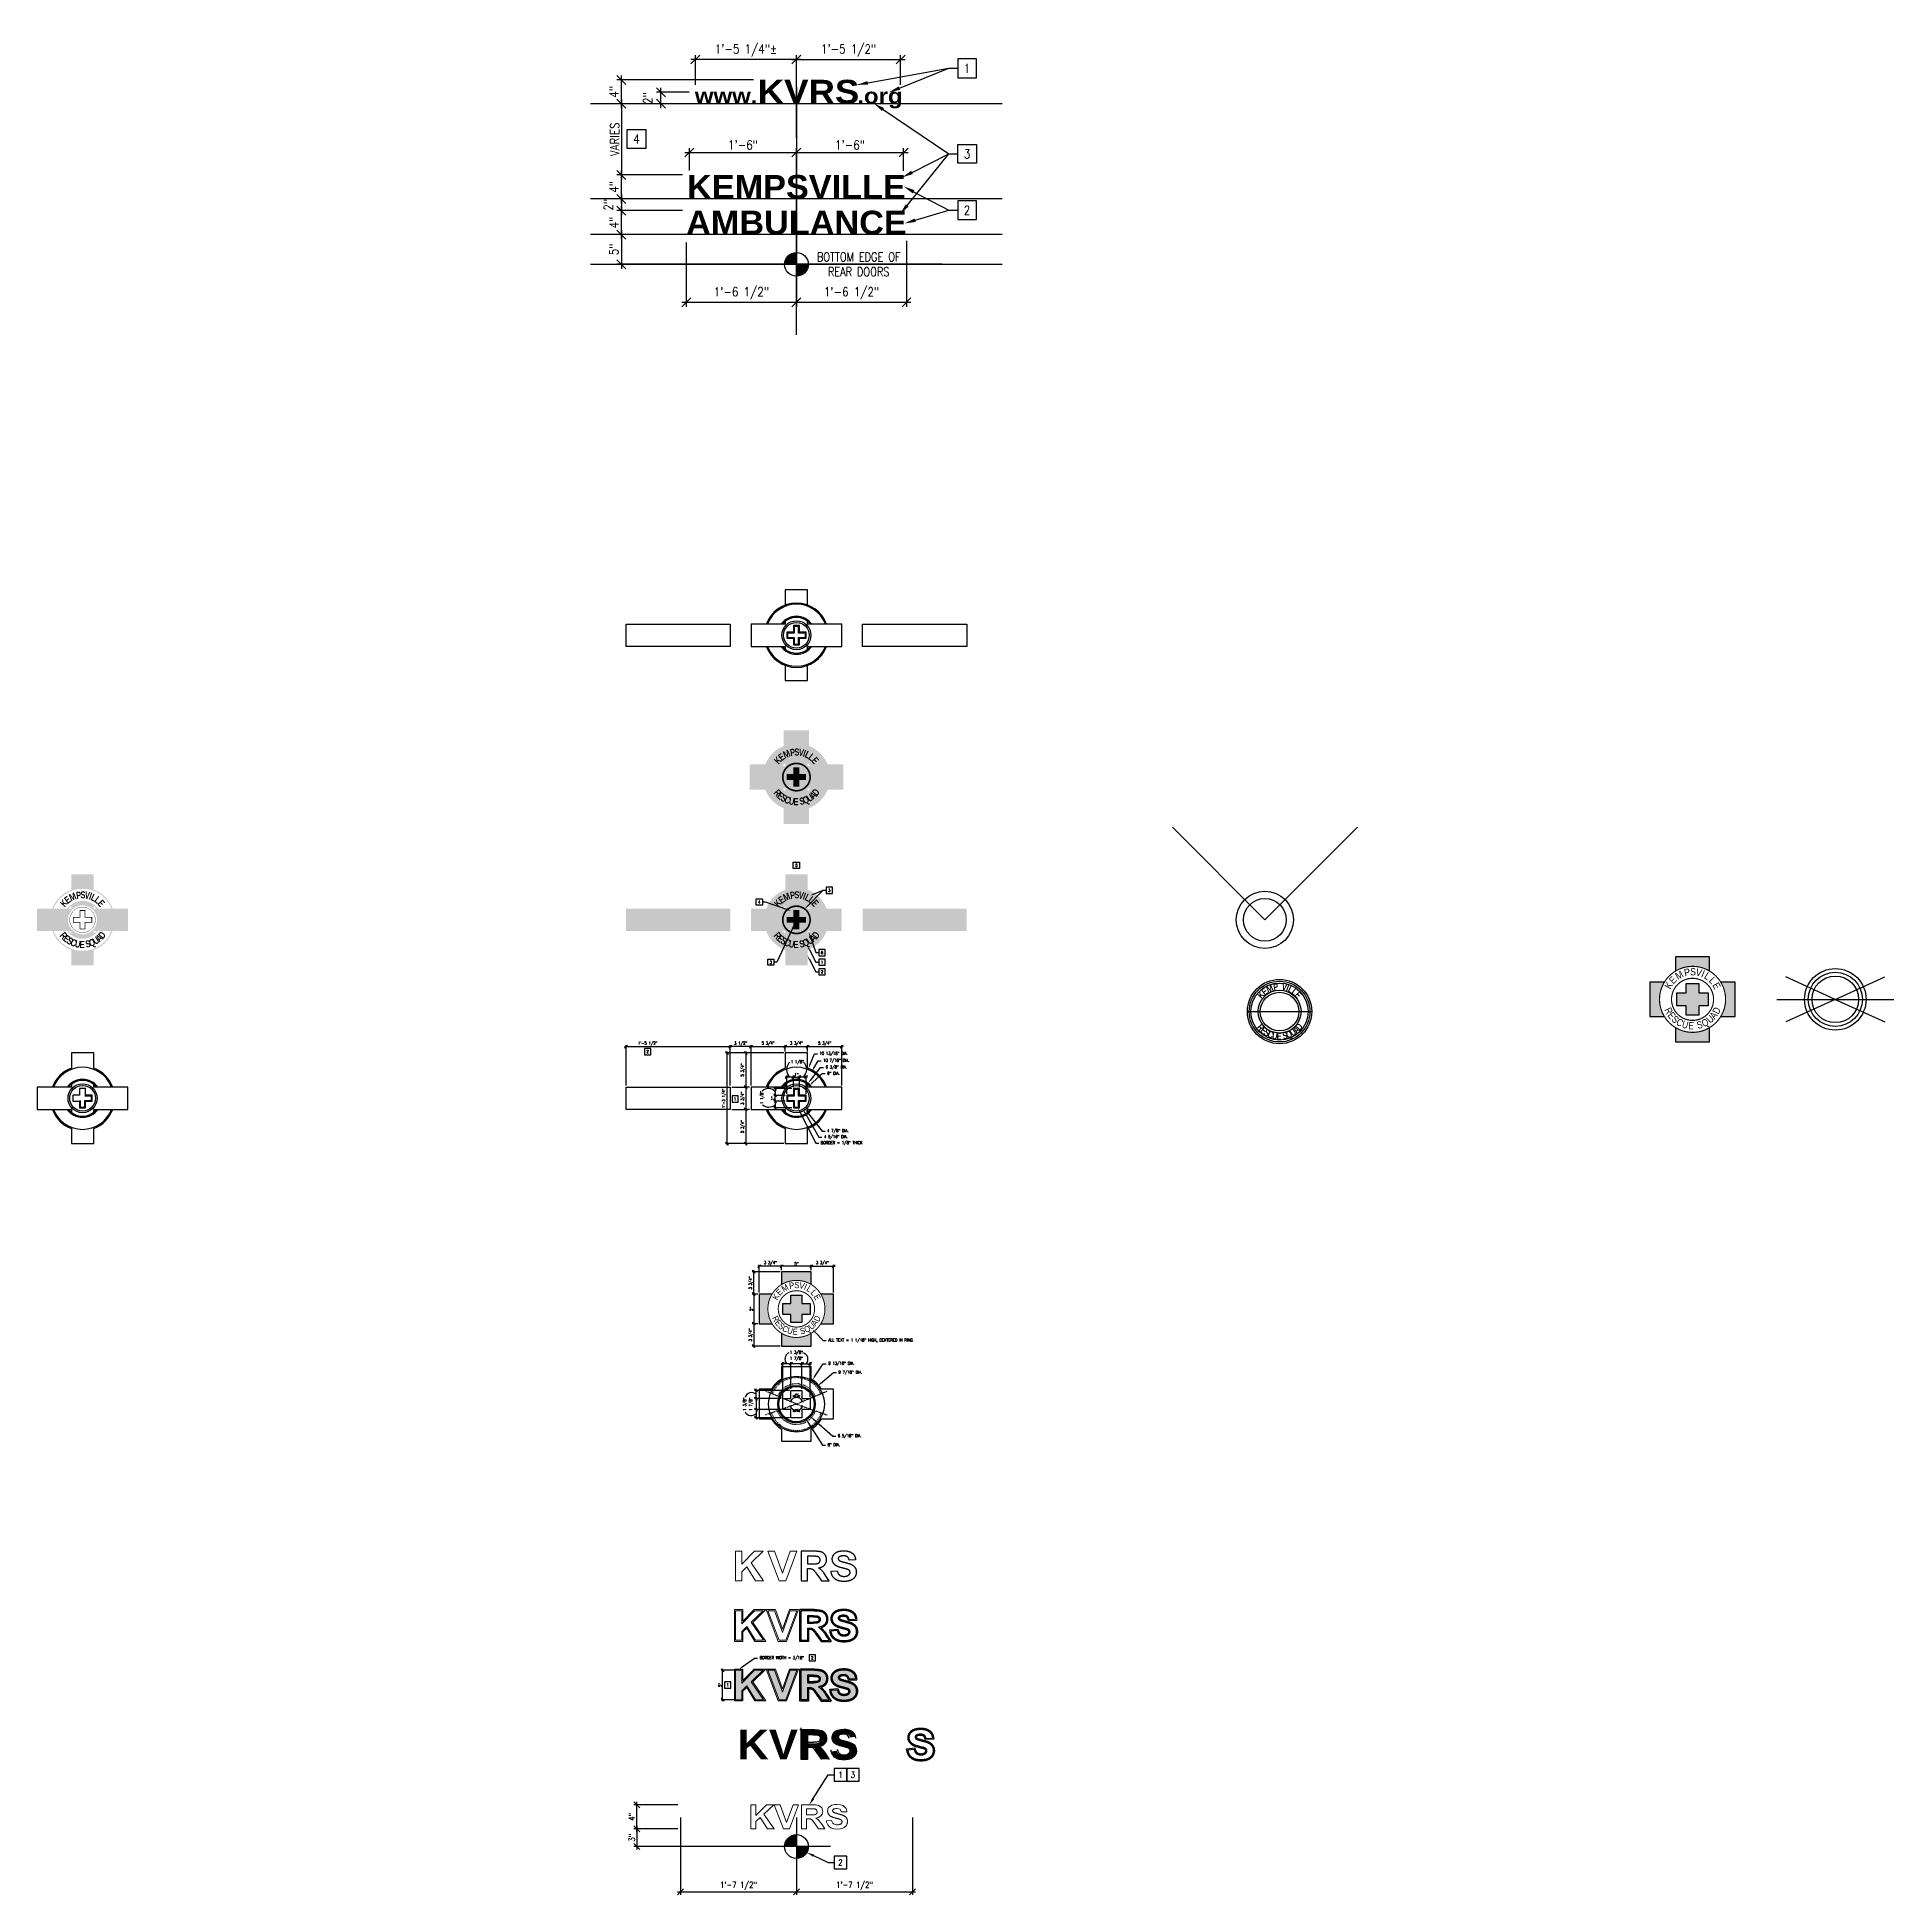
# Model space of a CAD drawing. Header units: inches. Extents: x -82 to 6902, y -1676 to 228.
# Drawn here: x -82 to 230.1, y -500.1 to -187.8 of the extents above; entities that cross this region are included whole.
import ezdxf
from ezdxf import colors
from ezdxf.entities.mleader import LeaderData, LeaderLine
from ezdxf.enums import TextEntityAlignment as Align
from ezdxf.math import Vec2, Vec3

# ---------------------------------------------------------------- set-up
doc = ezdxf.new("R2010")
doc.units = ezdxf.units.IN
doc.header["$LTSCALE"] = 0.5
doc.header["$MEASUREMENT"] = 0
doc.linetypes.add('CENTER2', pattern=[1.125, 0.75, -0.125, 0.125, -0.125])
doc.linetypes.add('HIDDEN2', pattern=[0.1875, 0.125, -0.0625])
for name, color, linetype in [('A-SHET-NOTE', 2, 'Continuous'), ('A-SHET-SYMB', 3, 'Continuous'), ('A-TEXT', 6, 'Continuous'), ('B&W GRAPHIC', 7, 'Continuous'), ('Dimensions', 1, 'Continuous'), ('GOLD graphic', 42, 'Continuous'), ('GREEN graphic', 106, 'Continuous'), ('TEXT - gold', 42, 'Continuous'), ('TEXT - GREEN', 104, 'Continuous'), ('WHITE graphic', 255, 'Continuous')]:
    doc.layers.add(name, color=color, linetype=linetype)
doc.layers.add('LAYOUT LINES', color=2, linetype='Continuous', plot=False)
doc.styles.add('Kempsville1', font='ARIALBD.TTF', dxfattribs={"height": 4})
doc.styles.add('Kempsville2', font='velvethh.shx', dxfattribs={"height": 4})
doc.styles.add('RomanS', font='romans.shx')
doc.styles.add('TDC_Standard', font='romans.shx', dxfattribs={"width": 0.85})
doc.dimstyles.new('Aec_Arch_I', dxfattribs={"dimscale": 2, "dimtxt": 0.09375, "dimasz": 0.09375, "dimexe": 0.125, "dimexo": 0.125, "dimgap": 0.0625, "dimtad": 1, "dimdec": 4, "dimzin": 3, "dimdsep": 46, "dimlunit": 4, "dimtxsty": 'RomanS', "dimblk": 'OBLIQUE', "dimcen": 0.09375, "dimdle": 0.125, "dimadec": 0, "dimazin": 0, "dimtfac": 0.75, "dimtdec": 4, "dimtmove": 2, "dimatfit": 3, "dimfxl": 1, "dimfrac": 1, "dimtolj": 1, "dimtzin": 0, "dimarcsym": 0})
doc.dimstyles.new('TDC - 12', dxfattribs={"dimscale": 12, "dimtxt": 0.125, "dimasz": 0.125, "dimexe": 0.0625, "dimexo": 0.0625, "dimgap": 0.03125, "dimtad": 1, "dimdec": 4, "dimzin": 11, "dimdsep": 46, "dimlunit": 4, "dimtxsty": 'TDC_Standard', "dimblk1": 'OBLIQUE', "dimblk2": 'OBLIQUE', "dimsah": 1, "dimcen": 0.125, "dimdle": 0.0625, "dimclrd": 1, "dimclre": 6, "dimclrt": 2, "dimadec": 0, "dimazin": 0, "dimtfac": 1.33333, "dimtdec": 4, "dimtmove": 2, "dimatfit": 2, "dimfxl": 1, "dimfrac": 2, "dimtolj": 1, "dimtzin": 11, "dimarcsym": 0})
doc.dimstyles.new('TDC - 4', dxfattribs={"dimscale": 4, "dimtxt": 0.125, "dimasz": 0.125, "dimexe": 0.0625, "dimexo": 0.0625, "dimgap": 0.03125, "dimtad": 1, "dimdec": 4, "dimzin": 11, "dimdsep": 46, "dimlunit": 4, "dimtxsty": 'TDC_Standard', "dimblk1": 'OBLIQUE', "dimblk2": 'OBLIQUE', "dimsah": 1, "dimcen": 0.125, "dimdle": 0.0625, "dimclrd": 1, "dimclre": 6, "dimclrt": 2, "dimadec": 0, "dimazin": 0, "dimtfac": 1.33333, "dimtdec": 4, "dimtmove": 2, "dimatfit": 2, "dimfxl": 1, "dimfrac": 2, "dimtolj": 1, "dimtzin": 11, "dimarcsym": 0})
doc.dimstyles.new('TDC - 8', dxfattribs={"dimscale": 8, "dimtxt": 0.125, "dimasz": 0.125, "dimexe": 0.0625, "dimexo": 0.0625, "dimgap": 0.03125, "dimtad": 1, "dimdec": 4, "dimzin": 11, "dimdsep": 46, "dimlunit": 4, "dimtxsty": 'TDC_Standard', "dimblk1": 'OBLIQUE', "dimblk2": 'OBLIQUE', "dimsah": 1, "dimcen": 0.125, "dimdle": 0.0625, "dimclrd": 1, "dimclre": 6, "dimclrt": 2, "dimadec": 0, "dimazin": 0, "dimtfac": 1.33333, "dimtdec": 4, "dimtmove": 2, "dimatfit": 2, "dimfxl": 1, "dimfrac": 2, "dimtolj": 1, "dimtzin": 11, "dimarcsym": 0})
doc.mleader_styles.duplicate_entry("Standard", '')

msp = doc.modelspace()

# ---------------------------------------------------------------- texts
at = {"style": 'Kempsville2'}
for s, height, rotation, width, p in [('K', 1.212, 59.7969659, 0.92, (193.05483, -347.71474)), ('E', 1.212, 45.352311, 0.92, (193.61658, -346.98068)), ('M', 1.212, 28.7729537, 0.92, (194.46248, -346.34179)), ('P', 1.212, 11.4075203, 0.92, (195.50489, -345.96052)), ('S', 1.212, 359, 0.92, (196.29616, -345.88846)), ('V', 1.212, 346.7036964, 0.92, (197.07749, -345.98645)), ('I', 1.212, 337.5845885, 0.92, (197.63382, -346.16566)), ('L', 1.212, 327.2516248, 0.92, (198.22066, -346.47222)), ('L', 1.212, 313.2310865, 0.92, (198.91049, -347.04612)), ('E', 1.212, 299.2683424, 0.92, (199.43892, -347.76682)), ('R', 1.212, 295.8418727, 0.85, (191.35676, -351.92531)), ('E', 1.212, 307.7388866, 0.85, (191.94825, -352.87964)), ('S', 1.212, 319.2242563, 0.85, (192.6942, -353.66622)), ('C', 1.212, 331.0693372, 0.85, (193.61156, -354.30506)), ('Q', 1.212, 28.3002236, 0.85, (198.80012, -354.3336)), ('U', 1.212, 41.5836408, 0.85, (199.82729, -353.61593)), ('A', 1.212, 52.6951585, 0.85, (200.54075, -352.84709)), ('D', 1.212, 64.9524427, 0.85, (201.13951, -351.8575)), ('U', 1.212, 343.8538976, 0.85, (194.72562, -354.76739)), ('E', 1.212, 357, 0.85, (195.9485, -354.97364)), ('S', 1.212, 15.489687, 0.85, (197.67867, -354.78431)), ('K', 1.04742, 59.7969659, 0.92, (42.85997, -400.00395)), ('E', 1.04742, 45.352311, 0.92, (43.34544, -399.36956)), ('M', 1.04742, 28.7729537, 0.92, (44.07648, -398.81743)), ('P', 1.04742, 11.4075203, 0.92, (44.97733, -398.48794)), ('S', 1.04742, 359, 0.92, (45.66115, -398.42566)), ('V', 1.04742, 346.7036964, 0.92, (46.33637, -398.51034)), ('I', 1.04742, 337.5845885, 0.92, (46.81716, -398.66522)), ('L', 1.04742, 327.2516248, 0.92, (47.32431, -398.93015)), ('L', 1.04742, 313.2310865, 0.92, (47.92047, -399.42612)), ('E', 1.04742, 299.2683424, 0.92, (48.37714, -400.04895)), ('R', 1.04742, 295.8418727, 0.85, (41.3925, -403.64274)), ('D', 1.04742, 64.9524427, 0.85, (49.84679, -403.58413)), ('E', 1.04742, 307.7388866, 0.85, (41.90366, -404.46747)), ('S', 1.04742, 319.2242563, 0.85, (42.54832, -405.14724)), ('C', 1.04742, 331.0693372, 0.85, (43.3411, -405.69933)), ('U', 1.04742, 343.8538976, 0.85, (44.30388, -406.09888)), ('E', 1.04742, 357, 0.85, (45.3607, -406.27712)), ('S', 1.04742, 15.489687, 0.85, (46.85592, -406.1135)), ('Q', 1.04742, 28.3002236, 0.85, (47.82508, -405.724)), ('U', 1.04742, 41.5836408, 0.85, (48.71276, -405.10378)), ('A', 1.04742, 52.6951585, 0.85, (49.32934, -404.43935))]:
    msp.add_text(s, height=height, rotation=rotation, dxfattribs=dict(at, width=width)).set_placement(p, align=Align.BOTTOM_CENTER)
at = {"layer": 'A-TEXT', "insert": (56.06654, -226.00441), "char_height": 1.5, "width": 15.878396, "attachment_point": 5, "style": 'TDC_Standard'}
msp.add_mtext('{\\W0.8;BOTTOM EDGE OF REAR DOORS}', dxfattribs=at)
at = {"layer": 'GREEN graphic', "style": 'Kempsville1'}
for s, rotation, width, p in [('K', 48.2244489, 0.65, (43.18475, -310.03418)), ('E', 36.7668534, 0.65, (43.6626, -309.59637)), ('M', 23.1270876, 0.8, (44.33065, -309.2115)), ('P', 8.7950341, 0.65, (45.10934, -308.98878)), ('S', 359.0351821, 0.65, (45.66036, -308.95107)), ('V', 348.9581799, 0.65, (46.22745, -309.01071)), ('I', 341.2810704, 0.65, (46.64752, -309.12233)), ('L', 333.2626087, 0.65, (47.06621, -309.29771)), ('L', 322.7011501, 0.65, (47.57286, -309.61453)), ('E', 311.467901, 0.65, (48.03823, -310.04721)), ('R', 310.0233439, 0.6, (41.69869, -315.47798)), ('E', 319.9936198, 0.6, (42.32578, -316.10488)), ('S', 329.2861272, 0.6, (42.99986, -316.58322)), ('Q', 22.3892931, 0.6, (47.54903, -316.91428)), ('U', 32.8022554, 0.6, (48.36965, -316.48534)), ('A', 42.3880841, 0.6, (49.04519, -315.9652)), ('D', 52.0414636, 0.6, (49.62839, -315.33508)), ('C', 338.687636, 0.6, (43.75137, -316.94997)), ('U', 348.9951843, 0.6, (44.63178, -317.20506)), ('E', 359.0389182, 0.6, (45.52012, -317.29816)), ('S', 12.791061, 0.6, (46.73526, -317.17227)), ('K', 48.2244489, 0.65, (-76.81525, -334.03418)), ('E', 36.7668534, 0.65, (-76.3374, -333.59637)), ('M', 23.1270876, 0.8, (-75.66935, -333.2115)), ('P', 8.7950341, 0.65, (-74.89066, -332.98878)), ('S', 359.0351821, 0.65, (-74.33964, -332.95107)), ('V', 348.9581799, 0.65, (-73.77255, -333.01071)), ('I', 341.2810704, 0.65, (-73.35248, -333.12233)), ('L', 333.2626087, 0.65, (-72.93379, -333.29771)), ('L', 322.7011501, 0.65, (-72.42714, -333.61453)), ('E', 311.467901, 0.65, (-71.96177, -334.04721)), ('K', 48.2244489, 0.65, (43.18475, -334.03418)), ('E', 36.7668534, 0.65, (43.6626, -333.59637)), ('M', 23.1270876, 0.8, (44.33065, -333.2115)), ('P', 8.7950341, 0.65, (45.10934, -332.98878)), ('S', 359.0351821, 0.65, (45.66036, -332.95107)), ('V', 348.9581799, 0.65, (46.22745, -333.01071)), ('I', 341.2810704, 0.65, (46.64752, -333.12233)), ('L', 333.2626087, 0.65, (47.06621, -333.29771)), ('L', 322.7011501, 0.65, (47.57286, -333.61453)), ('E', 311.467901, 0.65, (48.03823, -334.04721)), ('R', 310.0233439, 0.6, (-78.30131, -339.47798)), ('E', 319.9936198, 0.6, (-77.67422, -340.10488)), ('S', 329.2861272, 0.6, (-77.00014, -340.58322)), ('C', 338.687636, 0.6, (-76.24863, -340.94997)), ('U', 348.9951843, 0.6, (-75.36822, -341.20506)), ('E', 359.0389182, 0.6, (-74.47988, -341.29816)), ('S', 12.791061, 0.6, (-73.26474, -341.17227)), ('Q', 22.3892931, 0.6, (-72.45097, -340.91428)), ('U', 32.8022554, 0.6, (-71.63035, -340.48534)), ('A', 42.3880841, 0.6, (-70.95481, -339.9652)), ('D', 52.0414636, 0.6, (-70.37161, -339.33508)), ('R', 310.0233439, 0.6, (41.69869, -339.47798)), ('E', 319.9936198, 0.6, (42.32578, -340.10488)), ('S', 329.2861272, 0.6, (42.99986, -340.58322)), ('C', 338.687636, 0.6, (43.75137, -340.94997)), ('U', 348.9951843, 0.6, (44.63178, -341.20506)), ('E', 359.0389182, 0.6, (45.52012, -341.29816)), ('S', 12.791061, 0.6, (46.73526, -341.17227)), ('Q', 22.3892931, 0.6, (47.54903, -340.91428)), ('U', 32.8022554, 0.6, (48.36965, -340.48534)), ('A', 42.3880841, 0.6, (49.04519, -339.9652)), ('D', 52.0414636, 0.6, (49.62839, -339.33508))]:
    msp.add_text(s, height=1.2, rotation=rotation, dxfattribs=dict(at, width=width)).set_placement(p, align=Align.BOTTOM_CENTER)
at = {"layer": 'LAYOUT LINES', "style": 'Kempsville1'}
for s, rotation, width, p in [('K', 48.2244489, 0.65, (124.39457, -349.46253)), ('E', 36.7668534, 0.65, (124.87243, -349.02473)), ('M', 23.1270876, 0.8, (125.54047, -348.63985)), ('P', 8.7950341, 0.65, (126.31917, -348.41714)), ('V', 348.9581799, 0.65, (127.43727, -348.43907)), ('I', 341.2810704, 0.65, (127.85734, -348.55068)), ('L', 333.2626087, 0.65, (128.27603, -348.72607)), ('L', 322.7011501, 0.65, (128.78268, -349.04288)), ('E', 311.467901, 0.65, (129.24805, -349.47556)), ('R', 310.0233439, 0.6, (122.90852, -354.90634)), ('E', 319.9936198, 0.6, (123.5356, -355.53323)), ('S', 329.2861272, 0.6, (124.20968, -356.01157)), ('C', 338.687636, 0.6, (124.9612, -356.37833)), ('U', 348.9951843, 0.6, (125.8416, -356.63342)), ('E', 359.0389182, 0.6, (126.72995, -356.72652)), ('S', 12.791061, 0.6, (127.94508, -356.60063)), ('Q', 22.3892931, 0.6, (128.75886, -356.34264)), ('U', 32.8022554, 0.6, (129.57948, -355.9137)), ('A', 42.3880841, 0.6, (130.25502, -355.39356)), ('D', 52.0414636, 0.6, (130.83821, -354.76344))]:
    msp.add_text(s, height=1.2, rotation=rotation, dxfattribs=dict(at, width=width)).set_placement(p, align=Align.BOTTOM_CENTER)
at = {"layer": 'TEXT - gold', "style": 'Kempsville1', "width": 1.1}
for s, height, p in [('KVRS', 4, (47.63401, -200.18859)), ('www.               .org', 2.6218787, (45.99045, -199.7806))]:
    msp.add_text(s, height=height, dxfattribs=at).set_placement(p, align=Align.BOTTOM_CENTER)
at = {"layer": 'TEXT - GREEN', "style": 'Kempsville1', "width": 1.03}
for s, p in [('KEMPSVILLE', (45.6057, -216.18859)), ('AMBULANCE', (45.6057, -222.18859))]:
    msp.add_text(s, height=4, dxfattribs=at).set_placement(p, align=Align.BOTTOM_CENTER)
at = {"layer": 'TEXT - GREEN', "style": 'Kempsville1', "width": 1.05}
msp.add_text('KVRS', height=5, dxfattribs=at).set_placement((45.8557, -472.33512), align=Align.TOP_CENTER)

# ---------------------------------------------------------------- blocks, each defined once
blk = doc.blocks.new('_Oblique')
at = {"color": 0, "linetype": 'ByBlock', "lineweight": -2}
blk.add_line((-0.5, -0.5), (0.5, 0.5), dxfattribs=at)
blk = doc.blocks.new('*D53')
at = {"layer": 'DefPoints', "color": 0}
for p in [(43.73, -358.57), (37.08, -364.32), (37.98, -364.32)]:
    blk.add_point(p, dxfattribs=at)
at = {"layer": 'Dimensions', "color": 6, "lineweight": -2}
for p, q in [((43.48, -358.57), (36.83, -358.57)), ((37.73, -364.32), (36.83, -364.32))]:
    blk.add_line(p, q, dxfattribs=at)
at = {"layer": 'Dimensions', "color": 1, "lineweight": -2}
blk.add_line((37.08, -358.32), (37.08, -364.57), dxfattribs=at)
at = {"layer": 'Dimensions', "color": 1, "lineweight": -2, "xscale": 0.5, "yscale": 0.5, "zscale": 0.5}
for p, rotation in [((37.08, -358.57), 90), ((37.08, -364.32), 270)]:
    blk.add_blockref('_Oblique', p, dxfattribs=dict(at, rotation=rotation))
at = {"layer": 'Dimensions', "color": 2, "insert": (36.58, -361.45), "char_height": 0.5, "attachment_point": 5, "rotation": 90, "style": 'TDC_Standard'}
blk.add_mtext('\\A1;5 3/4"', dxfattribs=at)
blk = doc.blocks.new('*D54')
at = {"layer": 'DefPoints', "color": 0}
for p in [(34.48, -364.32), (34.48, -368.07), (37.08, -368.07)]:
    blk.add_point(p, dxfattribs=at)
at = {"layer": 'Dimensions', "color": 6, "lineweight": -2}
for p, q in [((34.73, -364.32), (37.33, -364.32)), ((34.73, -368.07), (37.33, -368.07))]:
    blk.add_line(p, q, dxfattribs=at)
at = {"layer": 'Dimensions', "color": 1, "lineweight": -2}
blk.add_line((37.08, -364.07), (37.08, -368.32), dxfattribs=at)
at = {"layer": 'Dimensions', "color": 1, "lineweight": -2, "xscale": 0.5, "yscale": 0.5, "zscale": 0.5}
for p, rotation in [((37.08, -364.32), 90), ((37.08, -368.07), 270)]:
    blk.add_blockref('_Oblique', p, dxfattribs=dict(at, rotation=rotation))
at = {"layer": 'Dimensions', "color": 2, "insert": (36.58, -366.2), "char_height": 0.5, "attachment_point": 5, "rotation": 90, "style": 'TDC_Standard'}
blk.add_mtext('\\A1;3 3/4"', dxfattribs=at)
blk = doc.blocks.new('*D55')
at = {"layer": 'DefPoints', "color": 0}
for p in [(37.98, -368.07), (37.08, -373.82), (43.73, -373.82)]:
    blk.add_point(p, dxfattribs=at)
at = {"layer": 'Dimensions', "color": 6, "lineweight": -2}
for p, q in [((37.73, -368.07), (36.83, -368.07)), ((43.48, -373.82), (36.83, -373.82))]:
    blk.add_line(p, q, dxfattribs=at)
at = {"layer": 'Dimensions', "color": 1, "lineweight": -2}
blk.add_line((37.08, -367.82), (37.08, -374.07), dxfattribs=at)
at = {"layer": 'Dimensions', "color": 1, "lineweight": -2, "xscale": 0.5, "yscale": 0.5, "zscale": 0.5}
for p, rotation in [((37.08, -368.07), 90), ((37.08, -373.82), 270)]:
    blk.add_blockref('_Oblique', p, dxfattribs=dict(at, rotation=rotation))
at = {"layer": 'Dimensions', "color": 2, "insert": (36.58, -370.95), "char_height": 0.5, "attachment_point": 5, "rotation": 90, "style": 'TDC_Standard'}
blk.add_mtext('\\A1;5 3/4"', dxfattribs=at)
blk = doc.blocks.new('*D56')
at = {"layer": 'DefPoints', "color": 0}
for p in [(43.73, -357.51), (43.73, -358.57), (37.98, -364.32)]:
    blk.add_point(p, dxfattribs=at)
at = {"layer": 'Dimensions', "color": 1, "lineweight": -2}
blk.add_line((37.73, -357.51), (43.98, -357.51), dxfattribs=at)
at = {"layer": 'Dimensions', "color": 6, "lineweight": -2}
for p, q in [((37.98, -364.07), (37.98, -357.26)), ((43.73, -358.32), (43.73, -357.26))]:
    blk.add_line(p, q, dxfattribs=at)
at = {"layer": 'Dimensions', "color": 1, "lineweight": -2, "xscale": 0.5, "yscale": 0.5, "zscale": 0.5, "rotation": 180}
blk.add_blockref('_Oblique', (37.98, -357.51), dxfattribs=at)
at = {"layer": 'Dimensions', "color": 1, "lineweight": -2, "xscale": 0.5, "yscale": 0.5, "zscale": 0.5}
blk.add_blockref('_Oblique', (43.73, -357.51), dxfattribs=at)
at = {"layer": 'Dimensions', "color": 2, "insert": (40.86, -357.01), "char_height": 0.5, "attachment_point": 5, "style": 'TDC_Standard'}
blk.add_mtext('\\A1;5 3/4"', dxfattribs=at)
blk = doc.blocks.new('*D57')
at = {"layer": 'DefPoints', "color": 0}
for p in [(43.73, -358.57), (47.48, -357.51), (47.48, -358.57)]:
    blk.add_point(p, dxfattribs=at)
at = {"layer": 'Dimensions', "color": 1, "lineweight": -2}
blk.add_line((43.48, -357.51), (47.73, -357.51), dxfattribs=at)
at = {"layer": 'Dimensions', "color": 6, "lineweight": -2}
for p, q in [((43.73, -358.32), (43.73, -357.26)), ((47.48, -358.32), (47.48, -357.26))]:
    blk.add_line(p, q, dxfattribs=at)
at = {"layer": 'Dimensions', "color": 1, "lineweight": -2, "xscale": 0.5, "yscale": 0.5, "zscale": 0.5, "rotation": 180}
blk.add_blockref('_Oblique', (43.73, -357.51), dxfattribs=at)
at = {"layer": 'Dimensions', "color": 1, "lineweight": -2, "xscale": 0.5, "yscale": 0.5, "zscale": 0.5}
blk.add_blockref('_Oblique', (47.48, -357.51), dxfattribs=at)
at = {"layer": 'Dimensions', "color": 2, "insert": (45.61, -357.01), "char_height": 0.5, "attachment_point": 5, "style": 'TDC_Standard'}
blk.add_mtext('\\A1;3 3/4"', dxfattribs=at)
blk = doc.blocks.new('*D58')
at = {"layer": 'DefPoints', "color": 0}
for p in [(47.48, -358.57), (53.23, -357.51), (53.23, -364.32)]:
    blk.add_point(p, dxfattribs=at)
at = {"layer": 'Dimensions', "color": 1, "lineweight": -2}
blk.add_line((47.23, -357.51), (53.48, -357.51), dxfattribs=at)
at = {"layer": 'Dimensions', "color": 6, "lineweight": -2}
for p, q in [((47.48, -358.32), (47.48, -357.26)), ((53.23, -364.07), (53.23, -357.26))]:
    blk.add_line(p, q, dxfattribs=at)
at = {"layer": 'Dimensions', "color": 1, "lineweight": -2, "xscale": 0.5, "yscale": 0.5, "zscale": 0.5, "rotation": 180}
blk.add_blockref('_Oblique', (47.48, -357.51), dxfattribs=at)
at = {"layer": 'Dimensions', "color": 1, "lineweight": -2, "xscale": 0.5, "yscale": 0.5, "zscale": 0.5}
blk.add_blockref('_Oblique', (53.23, -357.51), dxfattribs=at)
at = {"layer": 'Dimensions', "color": 2, "insert": (50.36, -357.01), "char_height": 0.5, "attachment_point": 5, "style": 'TDC_Standard'}
blk.add_mtext('\\A1;5 3/4"', dxfattribs=at)
blk = doc.blocks.new('*D60')
at = {"layer": 'DefPoints', "color": 0}
for p in [(42.03, -367.82), (43.98, -366.7), (45.11, -367.82)]:
    blk.add_point(p, dxfattribs=at)
at = {"layer": 'Dimensions', "color": 6, "lineweight": -2}
for p, q in [((43.73, -366.7), (41.78, -366.7)), ((44.86, -367.82), (41.78, -367.82))]:
    blk.add_line(p, q, dxfattribs=at)
at = {"layer": 'Dimensions', "color": 1, "lineweight": -2}
blk.add_line((42.03, -366.45), (42.03, -368.07), dxfattribs=at)
at = {"layer": 'Dimensions', "color": 1, "lineweight": -2, "xscale": 0.5, "yscale": 0.5, "zscale": 0.5}
for p, rotation in [((42.03, -366.7), 90), ((42.03, -367.82), 270)]:
    blk.add_blockref('_Oblique', p, dxfattribs=dict(at, rotation=rotation))
at = {"layer": 'Dimensions', "color": 2, "insert": (39.87, -366.06), "char_height": 0.5, "attachment_point": 5, "rotation": 90, "style": 'TDC_Standard'}
blk.add_mtext('\\A1;1 1/8"', dxfattribs=at)
blk = doc.blocks.new('*D61')
at = {"layer": 'DefPoints', "color": 0}
for p in [(42.03, -365.7), (43.98, -365.7), (43.98, -366.7)]:
    blk.add_point(p, dxfattribs=at)
at = {"layer": 'Dimensions', "color": 6, "lineweight": -2}
for p, q in [((43.73, -365.7), (41.78, -365.7)), ((43.73, -366.7), (41.78, -366.7))]:
    blk.add_line(p, q, dxfattribs=at)
at = {"layer": 'Dimensions', "color": 1, "lineweight": -2}
blk.add_line((42.03, -366.95), (42.03, -365.45), dxfattribs=at)
at = {"layer": 'Dimensions', "color": 1, "lineweight": -2, "xscale": 0.5, "yscale": 0.5, "zscale": 0.5}
for p, rotation in [((42.03, -365.7), 90), ((42.03, -366.7), 270)]:
    blk.add_blockref('_Oblique', p, dxfattribs=dict(at, rotation=rotation))
at = {"layer": 'Dimensions', "color": 2, "insert": (41.61, -366.2), "char_height": 0.5, "attachment_point": 5, "rotation": 90, "style": 'TDC_Standard'}
blk.add_mtext('\\A1;1"', dxfattribs=at)
blk = doc.blocks.new('*D62')
at = {"layer": 'DefPoints', "color": 0}
for p in [(45.11, -364.57), (42.03, -365.7), (43.98, -365.7)]:
    blk.add_point(p, dxfattribs=at)
at = {"layer": 'Dimensions', "color": 6, "lineweight": -2}
for p, q in [((44.86, -364.57), (41.78, -364.57)), ((43.73, -365.7), (41.78, -365.7))]:
    blk.add_line(p, q, dxfattribs=at)
at = {"layer": 'Dimensions', "color": 1, "lineweight": -2}
blk.add_line((42.03, -364.32), (42.03, -365.95), dxfattribs=at)
at = {"layer": 'Dimensions', "color": 1, "lineweight": -2, "xscale": 0.5, "yscale": 0.5, "zscale": 0.5}
for p, rotation in [((42.03, -364.57), 90), ((42.03, -365.7), 270)]:
    blk.add_blockref('_Oblique', p, dxfattribs=dict(at, rotation=rotation))
at = {"layer": 'Dimensions', "color": 2, "insert": (39.87, -366.06), "char_height": 0.5, "attachment_point": 5, "rotation": 90, "style": 'TDC_Standard'}
blk.add_mtext('\\A1;1 1/8"', dxfattribs=at)
blk = doc.blocks.new('*D63')
at = {"layer": 'DefPoints', "color": 0}
for p in [(43.98, -362.63), (45.11, -364.57), (43.98, -365.7)]:
    blk.add_point(p, dxfattribs=at)
at = {"layer": 'Dimensions', "color": 1, "lineweight": -2}
blk.add_line((45.36, -362.63), (43.73, -362.63), dxfattribs=at)
at = {"layer": 'Dimensions', "color": 6, "lineweight": -2}
for p, q in [((43.98, -365.45), (43.98, -362.38)), ((45.11, -364.32), (45.11, -362.38))]:
    blk.add_line(p, q, dxfattribs=at)
at = {"layer": 'Dimensions', "color": 1, "lineweight": -2, "xscale": 0.5, "yscale": 0.5, "zscale": 0.5, "rotation": 180}
blk.add_blockref('_Oblique', (43.98, -362.63), dxfattribs=at)
at = {"layer": 'Dimensions', "color": 1, "lineweight": -2, "xscale": 0.5, "yscale": 0.5, "zscale": 0.5}
blk.add_blockref('_Oblique', (45.11, -362.63), dxfattribs=at)
at = {"layer": 'Dimensions', "color": 2, "insert": (45.76, -360.14), "char_height": 0.5, "attachment_point": 5, "style": 'TDC_Standard'}
blk.add_mtext('\\A1;1 1/8"', dxfattribs=at)
blk = doc.blocks.new('*D64')
at = {"layer": 'DefPoints', "color": 0}
for p in [(45.11, -364.57), (46.11, -362.63), (46.11, -364.57)]:
    blk.add_point(p, dxfattribs=at)
at = {"layer": 'Dimensions', "color": 1, "lineweight": -2}
blk.add_line((44.86, -362.63), (46.36, -362.63), dxfattribs=at)
at = {"layer": 'Dimensions', "color": 6, "lineweight": -2}
for p, q in [((45.11, -364.32), (45.11, -362.38)), ((46.11, -364.32), (46.11, -362.38))]:
    blk.add_line(p, q, dxfattribs=at)
at = {"layer": 'Dimensions', "color": 1, "lineweight": -2, "xscale": 0.5, "yscale": 0.5, "zscale": 0.5, "rotation": 180}
blk.add_blockref('_Oblique', (45.11, -362.63), dxfattribs=at)
at = {"layer": 'Dimensions', "color": 1, "lineweight": -2, "xscale": 0.5, "yscale": 0.5, "zscale": 0.5}
blk.add_blockref('_Oblique', (46.11, -362.63), dxfattribs=at)
at = {"layer": 'Dimensions', "color": 2, "insert": (45.61, -362.2), "char_height": 0.5, "attachment_point": 5, "style": 'TDC_Standard'}
blk.add_mtext('\\A1;1"', dxfattribs=at)
blk = doc.blocks.new('*D65')
at = {"layer": 'DefPoints', "color": 0}
for p in [(46.11, -362.63), (46.11, -364.57), (47.23, -365.7)]:
    blk.add_point(p, dxfattribs=at)
at = {"layer": 'Dimensions', "color": 1, "lineweight": -2}
blk.add_line((47.48, -362.63), (45.86, -362.63), dxfattribs=at)
at = {"layer": 'Dimensions', "color": 6, "lineweight": -2}
for p, q in [((46.11, -364.32), (46.11, -362.38)), ((47.23, -365.45), (47.23, -362.38))]:
    blk.add_line(p, q, dxfattribs=at)
at = {"layer": 'Dimensions', "color": 1, "lineweight": -2, "xscale": 0.5, "yscale": 0.5, "zscale": 0.5, "rotation": 180}
blk.add_blockref('_Oblique', (46.11, -362.63), dxfattribs=at)
at = {"layer": 'Dimensions', "color": 1, "lineweight": -2, "xscale": 0.5, "yscale": 0.5, "zscale": 0.5}
blk.add_blockref('_Oblique', (47.23, -362.63), dxfattribs=at)
at = {"layer": 'Dimensions', "color": 2, "insert": (45.76, -360.14), "char_height": 0.5, "attachment_point": 5, "style": 'TDC_Standard'}
blk.add_mtext('\\A1;1 1/8"', dxfattribs=at)
blk = doc.blocks.new('*D66')
at = {"layer": 'DefPoints', "color": 0}
for p in [(34.48, -357.51), (34.48, -364.32), (37.98, -364.32)]:
    blk.add_point(p, dxfattribs=at)
at = {"layer": 'Dimensions', "color": 1, "lineweight": -2}
blk.add_line((38.23, -357.51), (34.23, -357.51), dxfattribs=at)
at = {"layer": 'Dimensions', "color": 6, "lineweight": -2}
for p, q in [((34.48, -364.07), (34.48, -357.26)), ((37.98, -364.07), (37.98, -357.26))]:
    blk.add_line(p, q, dxfattribs=at)
at = {"layer": 'Dimensions', "color": 1, "lineweight": -2, "xscale": 0.5, "yscale": 0.5, "zscale": 0.5, "rotation": 180}
blk.add_blockref('_Oblique', (34.48, -357.51), dxfattribs=at)
at = {"layer": 'Dimensions', "color": 1, "lineweight": -2, "xscale": 0.5, "yscale": 0.5, "zscale": 0.5}
blk.add_blockref('_Oblique', (37.98, -357.51), dxfattribs=at)
at = {"layer": 'Dimensions', "color": 2, "insert": (36.23, -357.01), "char_height": 0.5, "attachment_point": 5, "style": 'TDC_Standard'}
blk.add_mtext('\\A1;3 1/2"', dxfattribs=at)
blk = doc.blocks.new('*D67')
at = {"layer": 'DefPoints', "color": 0}
for p in [(34.48, -357.51), (16.98, -364.32), (34.48, -364.32)]:
    blk.add_point(p, dxfattribs=at)
at = {"layer": 'Dimensions', "color": 1, "lineweight": -2}
blk.add_line((16.73, -357.51), (34.73, -357.51), dxfattribs=at)
at = {"layer": 'Dimensions', "color": 6, "lineweight": -2}
for p, q in [((16.98, -364.07), (16.98, -357.26)), ((34.48, -364.07), (34.48, -357.26))]:
    blk.add_line(p, q, dxfattribs=at)
at = {"layer": 'Dimensions', "color": 1, "lineweight": -2, "xscale": 0.5, "yscale": 0.5, "zscale": 0.5, "rotation": 180}
blk.add_blockref('_Oblique', (16.98, -357.51), dxfattribs=at)
at = {"layer": 'Dimensions', "color": 1, "lineweight": -2, "xscale": 0.5, "yscale": 0.5, "zscale": 0.5}
blk.add_blockref('_Oblique', (34.48, -357.51), dxfattribs=at)
at = {"layer": 'Dimensions', "color": 2, "insert": (20.61, -357.01), "char_height": 0.5, "attachment_point": 5, "style": 'TDC_Standard'}
blk.add_mtext('\\A1;1\'-5 1/2"', dxfattribs=at)
blk = doc.blocks.new('*D68')
at = {"layer": 'DefPoints', "color": 0}
for p in [(39.36, -399.12), (38.42, -404.09), (39.36, -404.09)]:
    blk.add_point(p, dxfattribs=at)
at = {"layer": 'Dimensions', "color": 6, "lineweight": -2}
for p, q in [((39.11, -399.12), (38.17, -399.12)), ((39.11, -404.09), (38.17, -404.09))]:
    blk.add_line(p, q, dxfattribs=at)
at = {"layer": 'Dimensions', "color": 1, "lineweight": -2}
blk.add_line((38.42, -398.87), (38.42, -404.34), dxfattribs=at)
at = {"layer": 'Dimensions', "color": 1, "lineweight": -2, "xscale": 0.5, "yscale": 0.5, "zscale": 0.5}
for p, rotation in [((38.42, -399.12), 90), ((38.42, -404.09), 270)]:
    blk.add_blockref('_Oblique', p, dxfattribs=dict(at, rotation=rotation))
at = {"layer": 'Dimensions', "color": 2, "insert": (38, -401.6), "char_height": 0.5, "attachment_point": 5, "rotation": 90, "style": 'TDC_Standard'}
blk.add_mtext('\\A1;5"', dxfattribs=at)
blk = doc.blocks.new('*D69')
at = {"layer": 'DefPoints', "color": 0}
for p in [(39.36, -404.09), (38.42, -407.85), (43.12, -407.85)]:
    blk.add_point(p, dxfattribs=at)
at = {"layer": 'Dimensions', "color": 6, "lineweight": -2}
for p, q in [((39.11, -404.09), (38.17, -404.09)), ((42.87, -407.85), (38.17, -407.85))]:
    blk.add_line(p, q, dxfattribs=at)
at = {"layer": 'Dimensions', "color": 1, "lineweight": -2}
blk.add_line((38.42, -403.84), (38.42, -408.1), dxfattribs=at)
at = {"layer": 'Dimensions', "color": 1, "lineweight": -2, "xscale": 0.5, "yscale": 0.5, "zscale": 0.5}
for p, rotation in [((38.42, -404.09), 90), ((38.42, -407.85), 270)]:
    blk.add_blockref('_Oblique', p, dxfattribs=dict(at, rotation=rotation))
at = {"layer": 'Dimensions', "color": 2, "insert": (37.92, -405.97), "char_height": 0.5, "attachment_point": 5, "rotation": 90, "style": 'TDC_Standard'}
blk.add_mtext('\\A1;3 3/4"', dxfattribs=at)
blk = doc.blocks.new('*D70')
at = {"layer": 'DefPoints', "color": 0}
for p in [(38.42, -395.36), (43.12, -395.36), (39.36, -399.12)]:
    blk.add_point(p, dxfattribs=at)
at = {"layer": 'Dimensions', "color": 6, "lineweight": -2}
for p, q in [((42.87, -395.36), (38.17, -395.36)), ((39.11, -399.12), (38.17, -399.12))]:
    blk.add_line(p, q, dxfattribs=at)
at = {"layer": 'Dimensions', "color": 1, "lineweight": -2}
blk.add_line((38.42, -399.37), (38.42, -395.11), dxfattribs=at)
at = {"layer": 'Dimensions', "color": 1, "lineweight": -2, "xscale": 0.5, "yscale": 0.5, "zscale": 0.5}
for p, rotation in [((38.42, -395.36), 90), ((38.42, -399.12), 270)]:
    blk.add_blockref('_Oblique', p, dxfattribs=dict(at, rotation=rotation))
at = {"layer": 'Dimensions', "color": 2, "insert": (37.92, -397.24), "char_height": 0.5, "attachment_point": 5, "rotation": 90, "style": 'TDC_Standard'}
blk.add_mtext('\\A1;3 3/4"', dxfattribs=at)
blk = doc.blocks.new('*D71')
at = {"layer": 'DefPoints', "color": 0}
for p in [(43.12, -394.42), (43.12, -395.36), (48.09, -395.36)]:
    blk.add_point(p, dxfattribs=at)
at = {"layer": 'Dimensions', "color": 1, "lineweight": -2}
blk.add_line((48.34, -394.42), (42.87, -394.42), dxfattribs=at)
at = {"layer": 'Dimensions', "color": 6, "lineweight": -2}
for p, q in [((43.12, -395.11), (43.12, -394.17)), ((48.09, -395.11), (48.09, -394.17))]:
    blk.add_line(p, q, dxfattribs=at)
at = {"layer": 'Dimensions', "color": 1, "lineweight": -2, "xscale": 0.5, "yscale": 0.5, "zscale": 0.5, "rotation": 180}
blk.add_blockref('_Oblique', (43.12, -394.42), dxfattribs=at)
at = {"layer": 'Dimensions', "color": 1, "lineweight": -2, "xscale": 0.5, "yscale": 0.5, "zscale": 0.5}
blk.add_blockref('_Oblique', (48.09, -394.42), dxfattribs=at)
at = {"layer": 'Dimensions', "color": 2, "insert": (45.61, -394), "char_height": 0.5, "attachment_point": 5, "style": 'TDC_Standard'}
blk.add_mtext('\\A1;5"', dxfattribs=at)
blk = doc.blocks.new('*D72')
at = {"layer": 'DefPoints', "color": 0}
for p in [(39.36, -394.42), (43.12, -395.36), (39.36, -399.12)]:
    blk.add_point(p, dxfattribs=at)
at = {"layer": 'Dimensions', "color": 1, "lineweight": -2}
blk.add_line((43.37, -394.42), (39.11, -394.42), dxfattribs=at)
at = {"layer": 'Dimensions', "color": 6, "lineweight": -2}
for p, q in [((39.36, -398.87), (39.36, -394.17)), ((43.12, -395.11), (43.12, -394.17))]:
    blk.add_line(p, q, dxfattribs=at)
at = {"layer": 'Dimensions', "color": 1, "lineweight": -2, "xscale": 0.5, "yscale": 0.5, "zscale": 0.5, "rotation": 180}
blk.add_blockref('_Oblique', (39.36, -394.42), dxfattribs=at)
at = {"layer": 'Dimensions', "color": 1, "lineweight": -2, "xscale": 0.5, "yscale": 0.5, "zscale": 0.5}
blk.add_blockref('_Oblique', (43.12, -394.42), dxfattribs=at)
at = {"layer": 'Dimensions', "color": 2, "insert": (41.24, -393.91), "char_height": 0.5, "attachment_point": 5, "style": 'TDC_Standard'}
blk.add_mtext('\\A1;3 3/4"', dxfattribs=at)
blk = doc.blocks.new('*D73')
at = {"layer": 'DefPoints', "color": 0}
for p in [(48.09, -395.36), (51.85, -394.42), (51.85, -399.12)]:
    blk.add_point(p, dxfattribs=at)
at = {"layer": 'Dimensions', "color": 1, "lineweight": -2}
blk.add_line((47.84, -394.42), (52.1, -394.42), dxfattribs=at)
at = {"layer": 'Dimensions', "color": 6, "lineweight": -2}
for p, q in [((48.09, -395.11), (48.09, -394.17)), ((51.85, -398.87), (51.85, -394.17))]:
    blk.add_line(p, q, dxfattribs=at)
at = {"layer": 'Dimensions', "color": 1, "lineweight": -2, "xscale": 0.5, "yscale": 0.5, "zscale": 0.5, "rotation": 180}
blk.add_blockref('_Oblique', (48.09, -394.42), dxfattribs=at)
at = {"layer": 'Dimensions', "color": 1, "lineweight": -2, "xscale": 0.5, "yscale": 0.5, "zscale": 0.5}
blk.add_blockref('_Oblique', (51.85, -394.42), dxfattribs=at)
at = {"layer": 'Dimensions', "color": 2, "insert": (49.97, -393.91), "char_height": 0.5, "attachment_point": 5, "style": 'TDC_Standard'}
blk.add_mtext('\\A1;3 3/4"', dxfattribs=at)
blk = doc.blocks.new('*D74')
at = {"layer": 'DefPoints', "color": 0}
for p in [(44.68, -410.81), (44.68, -415.31), (46.53, -415.31)]:
    blk.add_point(p, dxfattribs=at)
at = {"layer": 'Dimensions', "color": 1, "lineweight": -2}
blk.add_line((46.78, -410.81), (44.43, -410.81), dxfattribs=at)
at = {"layer": 'Dimensions', "color": 6, "lineweight": -2}
for p, q in [((44.68, -415.06), (44.68, -410.56)), ((46.53, -415.06), (46.53, -410.56))]:
    blk.add_line(p, q, dxfattribs=at)
at = {"layer": 'Dimensions', "color": 1, "lineweight": -2, "xscale": 0.5, "yscale": 0.5, "zscale": 0.5, "rotation": 180}
blk.add_blockref('_Oblique', (44.68, -410.81), dxfattribs=at)
at = {"layer": 'Dimensions', "color": 1, "lineweight": -2, "xscale": 0.5, "yscale": 0.5, "zscale": 0.5}
blk.add_blockref('_Oblique', (46.53, -410.81), dxfattribs=at)
at = {"layer": 'Dimensions', "color": 2, "insert": (45.61, -409.99), "char_height": 0.5, "attachment_point": 5, "style": 'TDC_Standard'}
blk.add_mtext('\\A1;1 7/8"', dxfattribs=at)
blk = doc.blocks.new('*D75')
at = {"layer": 'DefPoints', "color": 0}
for p in [(47.9, -410.81), (46.53, -415.31), (47.9, -416.68)]:
    blk.add_point(p, dxfattribs=at)
at = {"layer": 'Dimensions', "color": 1, "lineweight": -2}
blk.add_line((46.28, -410.81), (48.15, -410.81), dxfattribs=at)
at = {"layer": 'Dimensions', "color": 6, "lineweight": -2}
for p, q in [((46.53, -415.06), (46.53, -410.56)), ((47.9, -416.43), (47.9, -410.56))]:
    blk.add_line(p, q, dxfattribs=at)
at = {"layer": 'Dimensions', "color": 1, "lineweight": -2, "xscale": 0.5, "yscale": 0.5, "zscale": 0.5, "rotation": 180}
blk.add_blockref('_Oblique', (46.53, -410.81), dxfattribs=at)
at = {"layer": 'Dimensions', "color": 1, "lineweight": -2, "xscale": 0.5, "yscale": 0.5, "zscale": 0.5}
blk.add_blockref('_Oblique', (47.9, -410.81), dxfattribs=at)
at = {"layer": 'Dimensions', "color": 2, "insert": (45.61, -408.97), "char_height": 0.5, "attachment_point": 5, "style": 'TDC_Standard'}
blk.add_mtext('\\A1;1 3/8"', dxfattribs=at)
blk = doc.blocks.new('*D76')
at = {"layer": 'DefPoints', "color": 0}
for p in [(43.31, -410.81), (44.68, -415.31), (43.31, -416.68)]:
    blk.add_point(p, dxfattribs=at)
at = {"layer": 'Dimensions', "color": 1, "lineweight": -2}
blk.add_line((44.93, -410.81), (43.06, -410.81), dxfattribs=at)
at = {"layer": 'Dimensions', "color": 6, "lineweight": -2}
for p, q in [((43.31, -416.43), (43.31, -410.56)), ((44.68, -415.06), (44.68, -410.56))]:
    blk.add_line(p, q, dxfattribs=at)
at = {"layer": 'Dimensions', "color": 1, "lineweight": -2, "xscale": 0.5, "yscale": 0.5, "zscale": 0.5, "rotation": 180}
blk.add_blockref('_Oblique', (43.31, -410.81), dxfattribs=at)
at = {"layer": 'Dimensions', "color": 1, "lineweight": -2, "xscale": 0.5, "yscale": 0.5, "zscale": 0.5}
blk.add_blockref('_Oblique', (44.68, -410.81), dxfattribs=at)
at = {"layer": 'Dimensions', "color": 2, "insert": (45.61, -408.97), "char_height": 0.5, "attachment_point": 5, "style": 'TDC_Standard'}
blk.add_mtext('\\A1;1 3/8"', dxfattribs=at)
blk = doc.blocks.new('*D77')
at = {"layer": 'B&W GRAPHIC', "color": 0, "lineweight": -2}
blk.add_arc((45.61, -417.6), 1.11, 22.9141, 157.0859, dxfattribs=at)
at = {"layer": 'DefPoints', "color": 0}
for p in [(40.45, -415.42), (45.61, -417.6), (45.61, -417.6), (46.03, -416.57), (50.76, -415.42)]:
    blk.add_point(p, dxfattribs=at)
at = {"layer": 'B&W GRAPHIC', "color": 0, "lineweight": -2, "xscale": 0.1875, "yscale": 0.1875, "zscale": 0.1875}
for p, rotation in [((44.58, -417.17), 247.0858580859906), ((46.63, -417.17), 292.9141419140098)]:
    blk.add_blockref('_Oblique', p, dxfattribs=dict(at, rotation=rotation))
at = {"layer": 'B&W GRAPHIC', "color": 0, "insert": (45.61, -416.12), "char_height": 0.188, "attachment_point": 5, "style": 'RomanS'}
blk.add_mtext('\\A1;134°\\PTEXT ARC', dxfattribs=at)
blk = doc.blocks.new('*D78')
at = {"layer": 'B&W GRAPHIC', "color": 0, "lineweight": -2}
for start, end in [(199.4363, 223.2335), (316.7665, 340.5637)]:
    blk.add_arc((45.61, -417.6), 1.08, start, end, dxfattribs=at)
at = {"layer": 'DefPoints', "color": 0}
for p in [(45.61, -417.6), (45.61, -417.6), (40.43, -419.43), (45.18, -418.59), (50.78, -419.43)]:
    blk.add_point(p, dxfattribs=at)
at = {"layer": 'B&W GRAPHIC', "color": 0, "lineweight": -2, "xscale": 0.1875, "yscale": 0.1875, "zscale": 0.1875}
for p, rotation in [((44.59, -417.96), 109.4363105062814), ((46.62, -417.96), 70.56368949371844)]:
    blk.add_blockref('_Oblique', p, dxfattribs=dict(at, rotation=rotation))
at = {"layer": 'B&W GRAPHIC', "color": 0, "insert": (45.61, -418.68), "char_height": 0.188, "attachment_point": 5, "style": 'RomanS'}
blk.add_mtext('\\A1;141°\\PTEXT ARC', dxfattribs=at)
blk = doc.blocks.new('*D84')
at = {"layer": 'DefPoints', "color": 0}
for p in [(43.31, -416.68), (38.82, -418.53), (43.31, -418.53)]:
    blk.add_point(p, dxfattribs=at)
at = {"layer": 'Dimensions', "color": 6, "lineweight": -2}
for p, q in [((43.06, -416.68), (38.57, -416.68)), ((43.06, -418.53), (38.57, -418.53))]:
    blk.add_line(p, q, dxfattribs=at)
at = {"layer": 'Dimensions', "color": 1, "lineweight": -2}
blk.add_line((38.82, -416.43), (38.82, -418.78), dxfattribs=at)
at = {"layer": 'Dimensions', "color": 1, "lineweight": -2, "xscale": 0.5, "yscale": 0.5, "zscale": 0.5}
for p, rotation in [((38.82, -416.68), 90), ((38.82, -418.53), 270)]:
    blk.add_blockref('_Oblique', p, dxfattribs=dict(at, rotation=rotation))
at = {"layer": 'Dimensions', "color": 2, "insert": (38, -417.6), "char_height": 0.5, "attachment_point": 5, "rotation": 90, "style": 'TDC_Standard'}
blk.add_mtext('\\A1;1 7/8"', dxfattribs=at)
blk = doc.blocks.new('*D85')
at = {"layer": 'DefPoints', "color": 0}
for p in [(38.82, -415.31), (44.68, -415.31), (43.31, -416.68)]:
    blk.add_point(p, dxfattribs=at)
at = {"layer": 'Dimensions', "color": 6, "lineweight": -2}
for p, q in [((44.43, -415.31), (38.57, -415.31)), ((43.06, -416.68), (38.57, -416.68))]:
    blk.add_line(p, q, dxfattribs=at)
at = {"layer": 'Dimensions', "color": 1, "lineweight": -2}
blk.add_line((38.82, -416.93), (38.82, -415.06), dxfattribs=at)
at = {"layer": 'Dimensions', "color": 1, "lineweight": -2, "xscale": 0.5, "yscale": 0.5, "zscale": 0.5}
for p, rotation in [((38.82, -415.31), 90), ((38.82, -416.68), 270)]:
    blk.add_blockref('_Oblique', p, dxfattribs=dict(at, rotation=rotation))
at = {"layer": 'Dimensions', "color": 2, "insert": (36.98, -417.6), "char_height": 0.5, "attachment_point": 5, "rotation": 90, "style": 'TDC_Standard'}
blk.add_mtext('\\A1;1 3/8"', dxfattribs=at)
blk = doc.blocks.new('*D86')
at = {"layer": 'DefPoints', "color": 0}
for p in [(38.82, -419.89), (43.31, -418.53), (44.68, -419.89)]:
    blk.add_point(p, dxfattribs=at)
at = {"layer": 'Dimensions', "color": 1, "lineweight": -2}
blk.add_line((38.82, -418.28), (38.82, -420.14), dxfattribs=at)
at = {"layer": 'Dimensions', "color": 6, "lineweight": -2}
for p, q in [((43.06, -418.53), (38.57, -418.53)), ((44.43, -419.89), (38.57, -419.89))]:
    blk.add_line(p, q, dxfattribs=at)
at = {"layer": 'Dimensions', "color": 1, "lineweight": -2, "xscale": 0.5, "yscale": 0.5, "zscale": 0.5}
for p, rotation in [((38.82, -418.53), 90), ((38.82, -419.89), 270)]:
    blk.add_blockref('_Oblique', p, dxfattribs=dict(at, rotation=rotation))
at = {"layer": 'Dimensions', "color": 2, "insert": (36.98, -417.6), "char_height": 0.5, "attachment_point": 5, "rotation": 90, "style": 'TDC_Standard'}
blk.add_mtext('\\A1;1 3/8"', dxfattribs=at)
blk = doc.blocks.new('Anno_Square')
blk.add_lwpolyline([(-0.197, -0.099), (0, -0.099), (0, 0.099), (-0.197, 0.099)], close=True)
at = {"color": 2, "style": 'TDC_Standard', "width": 0.851562}
blk.add_attdef('ID', text='', height=0.0938, dxfattribs=at).set_placement((-0.099, 0), align=Align.MIDDLE_CENTER)
blk = doc.blocks.new('*D96')
at = {"layer": 'DefPoints', "color": 0}
for p in [(43.73, -358.57), (33.93, -373.82), (43.73, -373.82)]:
    blk.add_point(p, dxfattribs=at)
at = {"layer": 'Dimensions', "color": 6, "lineweight": -2}
for p, q in [((43.48, -358.57), (33.68, -358.57)), ((43.48, -373.82), (33.68, -373.82))]:
    blk.add_line(p, q, dxfattribs=at)
at = {"layer": 'Dimensions', "color": 1, "lineweight": -2}
blk.add_line((33.93, -358.32), (33.93, -374.07), dxfattribs=at)
at = {"layer": 'Dimensions', "color": 1, "lineweight": -2, "xscale": 0.5, "yscale": 0.5, "zscale": 0.5}
for p, rotation in [((33.93, -358.57), 90), ((33.93, -373.82), 270)]:
    blk.add_blockref('_Oblique', p, dxfattribs=dict(at, rotation=rotation))
at = {"layer": 'Dimensions', "color": 2, "insert": (33.43, -366.2), "char_height": 0.5, "attachment_point": 5, "rotation": 90, "style": 'TDC_Standard'}
blk.add_mtext('\\A1;1\'-3 1/4"', dxfattribs=at)
blk = doc.blocks.new('*D104')
at = {"color": 6, "lineweight": -2}
for p, q in [((25.68, -484.98), (18.3, -484.98)), ((25.68, -489.01), (18.3, -489.01))]:
    blk.add_line(p, q, dxfattribs=at)
at = {"color": 1, "lineweight": -2}
blk.add_line((18.8, -489.51), (18.8, -484.48), dxfattribs=at)
at = {"layer": 'DefPoints', "color": 0}
for p in [(18.8, -484.98), (26.18, -484.98), (26.18, -489.01)]:
    blk.add_point(p, dxfattribs=at)
at = {"color": 1, "lineweight": -2}
for p, rotation in [((18.8, -484.98), 90), ((18.8, -489.01), 270)]:
    blk.add_blockref('_Oblique', p, dxfattribs=dict(at, rotation=rotation))
at = {"color": 2, "insert": (17.95, -486.99), "char_height": 1, "attachment_point": 5, "rotation": 90, "style": 'TDC_Standard'}
blk.add_mtext('\\A1;4"', dxfattribs=at)
blk = doc.blocks.new('*D105')
at = {"color": 6, "lineweight": -2}
for p, q in [((25.68, -489.01), (18.3, -489.01)), ((51.36, -491.98), (18.3, -491.98))]:
    blk.add_line(p, q, dxfattribs=at)
at = {"color": 1, "lineweight": -2}
blk.add_line((18.8, -488.51), (18.8, -492.48), dxfattribs=at)
at = {"layer": 'DefPoints', "color": 0}
for p in [(26.18, -489.01), (18.8, -491.98), (51.86, -491.98)]:
    blk.add_point(p, dxfattribs=at)
at = {"color": 1, "lineweight": -2}
for p, rotation in [((18.8, -489.01), 90), ((18.8, -491.98), 270)]:
    blk.add_blockref('_Oblique', p, dxfattribs=dict(at, rotation=rotation))
at = {"color": 2, "insert": (17.95, -490.49), "char_height": 1, "attachment_point": 5, "rotation": 90, "style": 'TDC_Standard'}
blk.add_mtext('\\A1;3"', dxfattribs=at)
blk = doc.blocks.new('*D106')
at = {"color": 6, "lineweight": -2}
for p, q in [((26.11, -487.1), (26.11, -500.1)), ((45.61, -487.1), (45.61, -500.1))]:
    blk.add_line(p, q, dxfattribs=at)
at = {"color": 1, "lineweight": -2}
blk.add_line((25.61, -499.6), (46.11, -499.6), dxfattribs=at)
at = {"layer": 'DefPoints', "color": 0}
for p in [(26.11, -486.6), (45.61, -486.6), (45.61, -499.6)]:
    blk.add_point(p, dxfattribs=at)
at = {"color": 1, "lineweight": -2, "rotation": 180}
blk.add_blockref('_Oblique', (26.11, -499.6), dxfattribs=at)
at = {"color": 1, "lineweight": -2}
blk.add_blockref('_Oblique', (45.61, -499.6), dxfattribs=at)
at = {"color": 2, "insert": (35.86, -498.59), "char_height": 1, "attachment_point": 5, "style": 'TDC_Standard'}
blk.add_mtext('\\A1;1\'-7 1/2"', dxfattribs=at)
blk = doc.blocks.new('*D107')
at = {"color": 6, "lineweight": -2}
for p, q in [((45.61, -487.1), (45.61, -500.1)), ((65.11, -487.1), (65.11, -500.1))]:
    blk.add_line(p, q, dxfattribs=at)
at = {"color": 1, "lineweight": -2}
blk.add_line((45.11, -499.6), (65.61, -499.6), dxfattribs=at)
at = {"layer": 'DefPoints', "color": 0}
for p in [(45.61, -486.6), (65.11, -486.6), (65.11, -499.6)]:
    blk.add_point(p, dxfattribs=at)
at = {"color": 1, "lineweight": -2, "rotation": 180}
blk.add_blockref('_Oblique', (45.61, -499.6), dxfattribs=at)
at = {"color": 1, "lineweight": -2}
blk.add_blockref('_Oblique', (65.11, -499.6), dxfattribs=at)
at = {"color": 2, "insert": (55.36, -498.59), "char_height": 1, "attachment_point": 5, "style": 'TDC_Standard'}
blk.add_mtext('\\A1;1\'-7 1/2"', dxfattribs=at)
blk = doc.blocks.new('*D108')
at = {"color": 1, "lineweight": -2}
blk.add_line((33.2, -467.56), (33.2, -462.09), dxfattribs=at)
at = {"color": 6, "lineweight": -2}
for p, q in [((35.12, -462.34), (32.95, -462.34)), ((35.12, -467.31), (32.95, -467.31))]:
    blk.add_line(p, q, dxfattribs=at)
at = {"layer": 'DefPoints', "color": 0}
for p in [(33.2, -462.34), (35.37, -462.34), (35.37, -467.31)]:
    blk.add_point(p, dxfattribs=at)
at = {"color": 1, "lineweight": -2, "xscale": 0.5, "yscale": 0.5, "zscale": 0.5}
for p, rotation in [((33.2, -462.34), 90), ((33.2, -467.31), 270)]:
    blk.add_blockref('_Oblique', p, dxfattribs=dict(at, rotation=rotation))
at = {"color": 2, "insert": (32.78, -464.82), "char_height": 0.5, "attachment_point": 5, "rotation": 90, "style": 'TDC_Standard'}
blk.add_mtext('\\A1;5"', dxfattribs=at)
blk = doc.blocks.new('*D45')
at = {"layer": 'DefPoints', "color": 0}
for p in [(27.09, -221.61), (45.61, -222.25), (45.61, -232.39)]:
    blk.add_point(p, dxfattribs=at)
at = {"layer": 'Dimensions', "color": 6, "lineweight": -2}
for p, q in [((27.09, -222.36), (27.09, -233.14)), ((45.61, -223), (45.61, -233.14))]:
    blk.add_line(p, q, dxfattribs=at)
at = {"layer": 'Dimensions', "color": 1, "lineweight": -2}
blk.add_line((26.34, -232.39), (46.36, -232.39), dxfattribs=at)
at = {"layer": 'Dimensions', "color": 1, "lineweight": -2, "xscale": 1.5, "yscale": 1.5, "zscale": 1.5, "rotation": 180}
blk.add_blockref('_Oblique', (27.09, -232.39), dxfattribs=at)
at = {"layer": 'Dimensions', "color": 1, "lineweight": -2, "xscale": 1.5, "yscale": 1.5, "zscale": 1.5}
blk.add_blockref('_Oblique', (45.61, -232.39), dxfattribs=at)
at = {"layer": 'Dimensions', "color": 2, "insert": (36.35, -230.87), "char_height": 1.5, "attachment_point": 5, "style": 'TDC_Standard'}
blk.add_mtext('\\A1;1\'-6 1/2"', dxfattribs=at)
blk = doc.blocks.new('*D46')
at = {"layer": 'DefPoints', "color": 0}
for p in [(64.11, -221.33), (45.61, -222.25), (64.11, -232.39)]:
    blk.add_point(p, dxfattribs=at)
at = {"layer": 'Dimensions', "color": 6, "lineweight": -2}
for p, q in [((45.61, -223), (45.61, -233.14)), ((64.11, -222.08), (64.11, -233.14))]:
    blk.add_line(p, q, dxfattribs=at)
at = {"layer": 'Dimensions', "color": 1, "lineweight": -2}
blk.add_line((44.86, -232.39), (64.86, -232.39), dxfattribs=at)
at = {"layer": 'Dimensions', "color": 1, "lineweight": -2, "xscale": 1.5, "yscale": 1.5, "zscale": 1.5, "rotation": 180}
blk.add_blockref('_Oblique', (45.61, -232.39), dxfattribs=at)
at = {"layer": 'Dimensions', "color": 1, "lineweight": -2, "xscale": 1.5, "yscale": 1.5, "zscale": 1.5}
blk.add_blockref('_Oblique', (64.11, -232.39), dxfattribs=at)
at = {"layer": 'Dimensions', "color": 2, "insert": (54.86, -230.87), "char_height": 1.5, "attachment_point": 5, "style": 'TDC_Standard'}
blk.add_mtext('\\A1;1\'-6 1/2"', dxfattribs=at)
blk = doc.blocks.new('*D47')
at = {"layer": 'DefPoints', "color": 0}
for p in [(63.11, -191.57), (63.11, -196.58), (45.61, -205.48)]:
    blk.add_point(p, dxfattribs=at)
at = {"layer": 'Dimensions', "color": 1, "lineweight": -2}
blk.add_line((44.86, -191.57), (63.86, -191.57), dxfattribs=at)
at = {"layer": 'Dimensions', "color": 6, "lineweight": -2}
for p, q in [((45.61, -204.73), (45.61, -190.82)), ((63.11, -195.83), (63.11, -190.82))]:
    blk.add_line(p, q, dxfattribs=at)
at = {"layer": 'Dimensions', "color": 1, "lineweight": -2, "xscale": 1.5, "yscale": 1.5, "zscale": 1.5, "rotation": 180}
blk.add_blockref('_Oblique', (45.61, -191.57), dxfattribs=at)
at = {"layer": 'Dimensions', "color": 1, "lineweight": -2, "xscale": 1.5, "yscale": 1.5, "zscale": 1.5}
blk.add_blockref('_Oblique', (63.11, -191.57), dxfattribs=at)
at = {"layer": 'Dimensions', "color": 2, "insert": (54.36, -190.05), "char_height": 1.5, "attachment_point": 5, "style": 'TDC_Standard'}
blk.add_mtext('\\A1;1\'-5 1/2"', dxfattribs=at)
blk = doc.blocks.new('*D48')
at = {"layer": 'DefPoints', "color": 0}
for p in [(28.63, -191.57), (28.63, -196.58), (45.61, -205.48)]:
    blk.add_point(p, dxfattribs=at)
at = {"layer": 'Dimensions', "color": 1, "lineweight": -2}
blk.add_line((46.36, -191.57), (27.88, -191.57), dxfattribs=at)
at = {"layer": 'Dimensions', "color": 6, "lineweight": -2}
for p, q in [((28.63, -195.83), (28.63, -190.82)), ((45.61, -204.73), (45.61, -190.82))]:
    blk.add_line(p, q, dxfattribs=at)
at = {"layer": 'Dimensions', "color": 1, "lineweight": -2, "xscale": 1.5, "yscale": 1.5, "zscale": 1.5, "rotation": 180}
blk.add_blockref('_Oblique', (28.63, -191.57), dxfattribs=at)
at = {"layer": 'Dimensions', "color": 1, "lineweight": -2, "xscale": 1.5, "yscale": 1.5, "zscale": 1.5}
blk.add_blockref('_Oblique', (45.61, -191.57), dxfattribs=at)
at = {"layer": 'Dimensions', "color": 2, "insert": (37.12, -190.05), "char_height": 1.5, "attachment_point": 5, "style": 'TDC_Standard'}
blk.add_mtext('\\A1;1\'-5 1/4"%%P', dxfattribs=at)
blk = doc.blocks.new('*D49')
at = {"layer": 'DefPoints', "color": 0}
for p in [(16.19, -216.98), (27.21, -216.98), (25.22, -221)]:
    blk.add_point(p, dxfattribs=at)
at = {"layer": 'Dimensions', "color": 6, "lineweight": -2}
for p, q in [((26.46, -216.98), (15.44, -216.98)), ((24.47, -221), (15.44, -221))]:
    blk.add_line(p, q, dxfattribs=at)
at = {"layer": 'Dimensions', "color": 1, "lineweight": -2}
blk.add_line((16.19, -221.75), (16.19, -216.23), dxfattribs=at)
at = {"layer": 'Dimensions', "color": 1, "lineweight": -2, "xscale": 1.5, "yscale": 1.5, "zscale": 1.5}
for p, rotation in [((16.19, -216.98), 90), ((16.19, -221), 270)]:
    blk.add_blockref('_Oblique', p, dxfattribs=dict(at, rotation=rotation))
at = {"layer": 'Dimensions', "color": 2, "insert": (14.92, -218.99), "char_height": 1.5, "attachment_point": 5, "rotation": 90, "style": 'TDC_Standard'}
blk.add_mtext('\\A1;4"', dxfattribs=at)
blk = doc.blocks.new('*D50')
at = {"layer": 'DefPoints', "color": 0}
for p in [(22.21, -221), (16.19, -226), (70.87, -226)]:
    blk.add_point(p, dxfattribs=at)
at = {"layer": 'Dimensions', "color": 6, "lineweight": -2}
for p, q in [((21.46, -221), (15.44, -221)), ((70.12, -226), (15.44, -226))]:
    blk.add_line(p, q, dxfattribs=at)
at = {"layer": 'Dimensions', "color": 1, "lineweight": -2}
blk.add_line((16.19, -220.25), (16.19, -226.75), dxfattribs=at)
at = {"layer": 'Dimensions', "color": 1, "lineweight": -2, "xscale": 1.5, "yscale": 1.5, "zscale": 1.5}
for p, rotation in [((16.19, -221), 90), ((16.19, -226), 270)]:
    blk.add_blockref('_Oblique', p, dxfattribs=dict(at, rotation=rotation))
at = {"layer": 'Dimensions', "color": 2, "insert": (14.92, -223.5), "char_height": 1.5, "attachment_point": 5, "rotation": 90, "style": 'TDC_Standard'}
blk.add_mtext('\\A1;5"', dxfattribs=at)
blk = doc.blocks.new('*D51')
at = {"layer": 'DefPoints', "color": 0}
for p in [(20.63, -215), (16.19, -216.98), (27.21, -216.98)]:
    blk.add_point(p, dxfattribs=at)
at = {"layer": 'Dimensions', "color": 6, "lineweight": -2}
for p, q in [((19.88, -215), (15.44, -215)), ((26.46, -216.98), (15.44, -216.98))]:
    blk.add_line(p, q, dxfattribs=at)
at = {"layer": 'Dimensions', "color": 1, "lineweight": -2}
blk.add_line((16.19, -214.25), (16.19, -217.73), dxfattribs=at)
at = {"layer": 'Dimensions', "color": 1, "lineweight": -2, "xscale": 1.5, "yscale": 1.5, "zscale": 1.5}
for p, rotation in [((16.19, -215), 90), ((16.19, -216.98), 270)]:
    blk.add_blockref('_Oblique', p, dxfattribs=dict(at, rotation=rotation))
at = {"layer": 'Dimensions', "color": 2, "insert": (13.98, -215.99), "char_height": 1.5, "attachment_point": 5, "rotation": 90, "style": 'TDC_Standard'}
blk.add_mtext('\\A1;2"', dxfattribs=at)
blk = doc.blocks.new('*D52')
at = {"layer": 'DefPoints', "color": 0}
for p in [(26.38, -199), (16.19, -210.98), (19.88, -210.98)]:
    blk.add_point(p, dxfattribs=at)
at = {"layer": 'Dimensions', "color": 6, "lineweight": -2}
for p, q in [((25.63, -199), (15.44, -199)), ((19.13, -210.98), (15.44, -210.98))]:
    blk.add_line(p, q, dxfattribs=at)
at = {"layer": 'Dimensions', "color": 1, "lineweight": -2}
blk.add_line((16.19, -198.25), (16.19, -211.73), dxfattribs=at)
at = {"layer": 'Dimensions', "color": 1, "lineweight": -2, "xscale": 1.5, "yscale": 1.5, "zscale": 1.5}
for p, rotation in [((16.19, -199), 90), ((16.19, -210.98), 270)]:
    blk.add_blockref('_Oblique', p, dxfattribs=dict(at, rotation=rotation))
at = {"layer": 'Dimensions', "color": 2, "insert": (15.06, -204.99), "char_height": 1.5, "attachment_point": 5, "rotation": 90, "style": 'TDC_Standard'}
blk.add_mtext('\\A1;VARIES', dxfattribs=at)
blk = doc.blocks.new('*D80')
at = {"layer": 'DefPoints', "color": 0}
for p in [(16.19, -195.01), (39.13, -195.01), (26.38, -199)]:
    blk.add_point(p, dxfattribs=at)
at = {"layer": 'Dimensions', "color": 6, "lineweight": -2}
for p, q in [((38.38, -195.01), (15.44, -195.01)), ((25.63, -199), (15.44, -199))]:
    blk.add_line(p, q, dxfattribs=at)
at = {"layer": 'Dimensions', "color": 1, "lineweight": -2}
blk.add_line((16.19, -199.75), (16.19, -194.26), dxfattribs=at)
at = {"layer": 'Dimensions', "color": 1, "lineweight": -2, "xscale": 1.5, "yscale": 1.5, "zscale": 1.5}
for p, rotation in [((16.19, -195.01), 90), ((16.19, -199), 270)]:
    blk.add_blockref('_Oblique', p, dxfattribs=dict(at, rotation=rotation))
at = {"layer": 'Dimensions', "color": 2, "insert": (14.92, -197.01), "char_height": 1.5, "attachment_point": 5, "rotation": 90, "style": 'TDC_Standard'}
blk.add_mtext('\\A1;4"', dxfattribs=at)
blk = doc.blocks.new('*D82')
at = {"layer": 'DefPoints', "color": 0}
for p in [(45.61, -207.21), (27.61, -210.98), (45.61, -238.63)]:
    blk.add_point(p, dxfattribs=at)
at = {"layer": 'Dimensions', "color": 1, "lineweight": -2}
blk.add_line((26.86, -207.21), (46.36, -207.21), dxfattribs=at)
at = {"layer": 'Dimensions', "color": 6, "lineweight": -2}
for p, q in [((27.61, -210.23), (27.61, -206.46)), ((45.61, -237.88), (45.61, -206.46))]:
    blk.add_line(p, q, dxfattribs=at)
at = {"layer": 'Dimensions', "color": 1, "lineweight": -2, "xscale": 1.5, "yscale": 1.5, "zscale": 1.5, "rotation": 180}
blk.add_blockref('_Oblique', (27.61, -207.21), dxfattribs=at)
at = {"layer": 'Dimensions', "color": 1, "lineweight": -2, "xscale": 1.5, "yscale": 1.5, "zscale": 1.5}
blk.add_blockref('_Oblique', (45.61, -207.21), dxfattribs=at)
at = {"layer": 'Dimensions', "color": 2, "insert": (36.61, -205.94), "char_height": 1.5, "attachment_point": 5, "style": 'TDC_Standard'}
blk.add_mtext('\\A1;1\'-6"', dxfattribs=at)
blk = doc.blocks.new('*D83')
at = {"layer": 'DefPoints', "color": 0}
for p in [(63.61, -207.21), (63.61, -211.05), (45.61, -238.63)]:
    blk.add_point(p, dxfattribs=at)
at = {"layer": 'Dimensions', "color": 1, "lineweight": -2}
blk.add_line((44.86, -207.21), (64.36, -207.21), dxfattribs=at)
at = {"layer": 'Dimensions', "color": 6, "lineweight": -2}
for p, q in [((45.61, -237.88), (45.61, -206.46)), ((63.61, -210.3), (63.61, -206.46))]:
    blk.add_line(p, q, dxfattribs=at)
at = {"layer": 'Dimensions', "color": 1, "lineweight": -2, "xscale": 1.5, "yscale": 1.5, "zscale": 1.5, "rotation": 180}
blk.add_blockref('_Oblique', (45.61, -207.21), dxfattribs=at)
at = {"layer": 'Dimensions', "color": 1, "lineweight": -2, "xscale": 1.5, "yscale": 1.5, "zscale": 1.5}
blk.add_blockref('_Oblique', (63.61, -207.21), dxfattribs=at)
at = {"layer": 'Dimensions', "color": 2, "insert": (54.61, -205.94), "char_height": 1.5, "attachment_point": 5, "style": 'TDC_Standard'}
blk.add_mtext('\\A1;1\'-6"', dxfattribs=at)
blk = doc.blocks.new('*D97')
at = {"layer": 'DefPoints', "color": 0}
for p in [(22.83, -197.09), (26.38, -199), (28.35, -197.09)]:
    blk.add_point(p, dxfattribs=at)
at = {"layer": 'Dimensions', "color": 1, "lineweight": -2}
blk.add_line((22.83, -199.75), (22.83, -196.34), dxfattribs=at)
at = {"layer": 'Dimensions', "color": 6, "lineweight": -2}
for p, q in [((27.6, -197.09), (22.08, -197.09)), ((25.63, -199), (22.08, -199))]:
    blk.add_line(p, q, dxfattribs=at)
at = {"layer": 'Dimensions', "color": 1, "lineweight": -2, "xscale": 1.5, "yscale": 1.5, "zscale": 1.5}
for p, rotation in [((22.83, -197.09), 90), ((22.83, -199), 270)]:
    blk.add_blockref('_Oblique', p, dxfattribs=dict(at, rotation=rotation))
at = {"layer": 'Dimensions', "color": 2, "insert": (20.62, -198.05), "char_height": 1.5, "attachment_point": 5, "rotation": 90, "style": 'TDC_Standard'}
blk.add_mtext('\\A1;2"', dxfattribs=at)
blk = doc.blocks.new('*D98')
at = {"layer": 'DefPoints', "color": 0}
for p in [(16.19, -210.98), (27.21, -210.98), (25.22, -215)]:
    blk.add_point(p, dxfattribs=at)
at = {"layer": 'Dimensions', "color": 6, "lineweight": -2}
for p, q in [((26.46, -210.98), (15.44, -210.98)), ((24.47, -215), (15.44, -215))]:
    blk.add_line(p, q, dxfattribs=at)
at = {"layer": 'Dimensions', "color": 1, "lineweight": -2}
blk.add_line((16.19, -215.75), (16.19, -210.23), dxfattribs=at)
at = {"layer": 'Dimensions', "color": 1, "lineweight": -2, "xscale": 1.5, "yscale": 1.5, "zscale": 1.5}
for p, rotation in [((16.19, -210.98), 90), ((16.19, -215), 270)]:
    blk.add_blockref('_Oblique', p, dxfattribs=dict(at, rotation=rotation))
at = {"layer": 'Dimensions', "color": 2, "insert": (14.92, -212.99), "char_height": 1.5, "attachment_point": 5, "rotation": 90, "style": 'TDC_Standard'}
blk.add_mtext('\\A1;4"', dxfattribs=at)

# ---------------------------------------------------------------- dimensions: what is measured, and where the dimension line sits
for base, p1, p2, dimstyle, picture, middle in [((33.20233, -462.33538), (35.36801, -467.31459), (35.36801, -462.33538), 'TDC - 4', '*D108', (32.77971, -464.82498)), ((18.79948, -484.98098), (26.17798, -489.00669), (26.17798, -484.98098), 'TDC - 8', '*D104', (17.95424, -486.99383)), ((18.79948, -491.98098), (26.17798, -489.00669), (51.86265, -491.98098), 'TDC - 8', '*D105', (17.95424, -490.49383))]:
    dim = msp.add_linear_dim(base=base, p1=p1, p2=p2, angle=270, dimstyle=dimstyle)
    dim.commit()
    dim.dimension.update_dxf_attribs({"geometry": picture, "text_midpoint": middle})
for base, p1, p2, picture, middle in [((45.6057, -499.60118), (26.1057, -486.59984), (45.6057, -486.59984), '*D106', (35.8557, -498.58927)), ((65.1057, -499.60118), (45.6057, -486.59984), (65.1057, -486.59984), '*D107', (55.3557, -498.58927))]:
    dim = msp.add_linear_dim(base=base, p1=p1, p2=p2, dimstyle='TDC - 8')
    dim.commit()
    dim.dimension.update_dxf_attribs({"geometry": picture, "text_midpoint": middle})
at = {"layer": 'B&W GRAPHIC'}
dim = msp.add_angular_dim_2l(base=(45.17531, -418.59103), line1=((45.6057, -417.6022), (50.7777, -419.42723)), line2=((45.6057, -417.6022), (40.43371, -419.42723)), text='<>\\XTEXT ARC', dimstyle='Aec_Arch_I', dxfattribs=at)
dim.commit()
dim.dimension.update_dxf_attribs({"geometry": '*D78', "text_midpoint": (45.6057, -418.68063), "dimtype": 162})
dim = msp.add_angular_dim_2l(base=(46.02861, -416.5742), line1=((45.6057, -417.6022), (50.76344, -415.42198)), line2=((45.6057, -417.6022), (40.44796, -415.42198)), text='<>\\XTEXT ARC', dimstyle='Aec_Arch_I', dxfattribs=at)
dim.commit()
dim.dimension.update_dxf_attribs({"geometry": '*D77', "text_midpoint": (45.6057, -416.11561)})
at = {"layer": 'Dimensions'}
for base, p1, p2, angle, text, picture, middle in [((28.63233, -191.56901), (45.6057, -205.47835), (28.63233, -196.58493), 180, '1\'-5 1/4"%%P', '*D48', (37.11901, -190.05116)), ((22.82751, -197.09494), (26.37792, -199.00441), (28.34625, -197.09494), 270, '2"', '*D97', (20.62215, -198.04968)), ((16.18824, -210.97871), (26.37792, -199.00441), (19.88481, -210.97871), 270, 'VARIES', '*D52', (15.06324, -204.99156))]:
    dim = msp.add_linear_dim(base=base, p1=p1, p2=p2, angle=angle, text=text, dimstyle='TDC - 12', dxfattribs=at)
    dim.commit()
    dim.dimension.update_dxf_attribs({"geometry": picture, "text_midpoint": middle})
for base, p1, p2, dimstyle, picture, middle in [((63.10941, -191.56901), (45.6057, -205.47835), (63.10941, -196.58493), 'TDC - 12', '*D47', (54.35756, -190.05116)), ((45.6057, -207.20972), (27.6057, -210.98039), (45.6057, -238.62941), 'TDC - 12', '*D82', (36.6057, -205.94186)), ((63.6057, -207.20972), (45.6057, -238.62941), (63.6057, -211.04661), 'TDC - 12', '*D83', (54.6057, -205.94186)), ((45.6057, -232.38525), (27.09134, -221.608), (45.6057, -222.24841), 'TDC - 12', '*D45', (36.34852, -230.86739)), ((64.1057, -232.38525), (45.6057, -222.24841), (64.1057, -221.3347), 'TDC - 12', '*D46', (54.8557, -230.86739)), ((34.4807, -357.51423), (37.9807, -364.3219), (34.4807, -364.3219), 'TDC - 4', '*D66', (36.2307, -357.00828)), ((43.7307, -357.51423), (37.9807, -364.3219), (43.7307, -358.5719), 'TDC - 4', '*D56', (40.8557, -357.00828)), ((47.4807, -357.51423), (43.7307, -358.5719), (47.4807, -358.5719), 'TDC - 4', '*D57', (45.6057, -357.00828)), ((53.2307, -357.51423), (47.4807, -358.5719), (53.2307, -364.3219), 'TDC - 4', '*D58', (50.3557, -357.00828)), ((46.1057, -362.62513), (45.1057, -364.5719), (46.1057, -364.5719), 'TDC - 4', '*D64', (45.6057, -362.20251)), ((39.362, -394.41896), (43.12111, -395.3585), (39.362, -399.11761), 'TDC - 4', '*D72', (41.24156, -393.91301)), ((43.12111, -394.41896), (48.09029, -395.3585), (43.12111, -395.3585), 'TDC - 4', '*D71', (45.6057, -393.99634)), ((44.67919, -410.81338), (46.53221, -415.30992), (44.67919, -415.30992), 'TDC - 4', '*D74', (45.6057, -409.99493))]:
    dim = msp.add_linear_dim(base=base, p1=p1, p2=p2, dimstyle=dimstyle, dxfattribs=at)
    dim.commit()
    dim.dimension.update_dxf_attribs({"geometry": picture, "text_midpoint": middle})
for base, p1, p2, angle, dimstyle, picture, middle in [((16.18824, -195.01041), (26.37792, -199.00441), (39.12702, -195.01041), 270, 'TDC - 12', '*D80', (14.92038, -197.00741)), ((16.18824, -210.97871), (25.21837, -215.00441), (27.2084, -210.97871), 270, 'TDC - 12', '*D98', (14.92038, -212.99156)), ((16.18824, -216.97871), (20.63481, -215.00441), (27.2084, -216.97871), 270, 'TDC - 12', '*D51', (13.98288, -215.99156)), ((16.18824, -216.97871), (25.21837, -221.00441), (27.2084, -216.97871), 270, 'TDC - 12', '*D49', (14.92038, -218.99156)), ((16.18824, -226.00441), (22.21339, -221.00441), (70.86689, -226.00441), 270, 'TDC - 12', '*D50', (14.92038, -223.50441)), ((33.93154, -373.8219), (43.7307, -358.5719), (43.7307, -373.8219), 90, 'TDC - 4', '*D96', (33.42559, -366.1969)), ((37.08237, -364.3219), (43.7307, -358.5719), (37.9807, -364.3219), 90, 'TDC - 4', '*D53', (36.57642, -361.4469)), ((37.08237, -368.0719), (34.4807, -364.3219), (34.4807, -368.0719), 90, 'TDC - 4', '*D54', (36.57642, -366.1969)), ((37.08237, -373.8219), (37.9807, -368.0719), (43.7307, -373.8219), 90, 'TDC - 4', '*D55', (36.57642, -370.9469)), ((42.03393, -365.6969), (43.9807, -366.6969), (43.9807, -365.6969), 90, 'TDC - 4', '*D61', (41.61131, -366.1969)), ((51.8494, -394.41896), (48.09029, -395.3585), (51.8494, -399.11761), 180, 'TDC - 4', '*D73', (49.96985, -393.91301)), ((38.42247, -395.3585), (39.362, -399.11761), (43.12111, -395.3585), 270, 'TDC - 4', '*D70', (37.91651, -397.23805)), ((38.42247, -404.08678), (39.362, -399.11761), (39.362, -404.08678), 90, 'TDC - 4', '*D68', (37.99985, -401.6022)), ((38.42247, -407.8459), (39.362, -404.08678), (43.12111, -407.8459), 90, 'TDC - 4', '*D69', (37.91651, -405.96634)), ((38.81689, -418.52871), (43.31342, -416.67568), (43.31342, -418.52871), 90, 'TDC - 4', '*D84', (37.99844, -417.6022))]:
    dim = msp.add_linear_dim(base=base, p1=p1, p2=p2, angle=angle, dimstyle=dimstyle, dxfattribs=at)
    dim.commit()
    dim.dimension.update_dxf_attribs({"geometry": picture, "text_midpoint": middle})
for base, p1, p2, picture, middle in [((34.4807, -357.51423), (16.9807, -364.3219), (34.4807, -364.3219), '*D67', (20.60648, -357.00828)), ((43.9807, -362.62513), (45.1057, -364.5719), (43.9807, -365.6969), '*D63', (45.75657, -360.13676)), ((46.1057, -362.62513), (47.2307, -365.6969), (46.1057, -364.5719), '*D65', (45.75657, -360.13676)), ((47.89798, -410.81338), (46.53221, -415.30992), (47.89798, -416.67568), '*D75', (45.6057, -408.97261))]:
    dim = msp.add_linear_dim(base=base, p1=p1, p2=p2, dimstyle='TDC - 4', dxfattribs=at)
    dim.commit()
    dim.dimension.update_dxf_attribs({"geometry": picture, "text_midpoint": middle, "dimtype": 160})
for base, p1, p2, angle, picture, middle in [((42.03393, -365.6969), (45.1057, -364.5719), (43.9807, -365.6969), 90, '*D62', (39.87296, -366.05947)), ((42.03393, -367.8219), (43.9807, -366.6969), (45.1057, -367.8219), 90, '*D60', (39.87296, -366.05947)), ((43.31342, -410.81338), (44.67919, -415.30992), (43.31342, -416.67568), 180, '*D76', (45.6057, -408.97261)), ((38.81689, -415.30992), (43.31342, -416.67568), (44.67919, -415.30992), 90, '*D85', (36.97612, -417.6022)), ((38.81689, -419.89447), (43.31342, -418.52871), (44.67919, -419.89447), 270, '*D86', (36.97612, -417.6022))]:
    dim = msp.add_linear_dim(base=base, p1=p1, p2=p2, angle=angle, dimstyle='TDC - 4', dxfattribs=at)
    dim.commit()
    dim.dimension.update_dxf_attribs({"geometry": picture, "text_midpoint": middle, "dimtype": 160})

# ---------------------------------------------------------------- hatches: boundary and pattern name
for points in [[(199.107, -344.81502), (199.107, -342.41166), (196.232, -342.41166), (193.357, -342.41166), (193.357, -344.81502, -0.279108354)], [(189.07953, -346.68913), (189.07953, -349.56413), (189.07953, -352.43913), (191.48289, -352.43913, -0.279108354), (191.48289, -346.68913)], [(197.3041, -350.63623), (197.3041, -352.2166), (195.1599, -352.2166), (195.1599, -350.63623), (193.57953, -350.63623), (193.57953, -348.49203), (195.1599, -348.49203), (195.1599, -346.91166), (197.3041, -346.91166), (197.3041, -348.49203), (198.88447, -348.49203), (198.88447, -350.63623)], [(203.38447, -352.43913), (203.38447, -349.56413), (203.38447, -346.68913), (200.98111, -346.68913, -0.279108354), (200.98111, -352.43913)], [(193.357, -356.7166), (196.232, -356.7166), (199.107, -356.7166), (199.107, -354.31324, -0.279108354), (193.357, -354.31324)], [(48.09029, -397.49799), (48.09029, -395.3585), (45.6057, -395.3585), (43.12111, -395.3585), (43.12111, -397.49799, -0.279108354)], [(39.362, -399.11761), (39.362, -401.6022), (39.362, -404.08678), (41.439, -404.08678, -0.279108354), (41.439, -399.11761)], [(46.53221, -402.52871), (46.53221, -403.89447), (44.67919, -403.89447), (44.67919, -402.52871), (43.31342, -402.52871), (43.31342, -400.67568), (44.67919, -400.67568), (44.67919, -399.30992), (46.53221, -399.30992), (46.53221, -400.67568), (47.89798, -400.67568), (47.89798, -402.52871)], [(51.8494, -404.08678), (51.8494, -401.6022), (51.8494, -399.11761), (49.77241, -399.11761, -0.279108354), (49.77241, -404.08678)], [(43.12111, -407.8459), (45.6057, -407.8459), (48.09029, -407.8459), (48.09029, -405.7689, -0.279108354), (43.12111, -405.7689)]]:
    msp.add_hatch(color=256).paths.add_polyline_path(points)
at = {"layer": 'GOLD graphic'}
h = msp.add_hatch(color=256, dxfattribs=at)
h.paths.add_polyline_path([(50.47599, -314.0719), (48.1834, -314.0719, -0.509175077), (43.028, -314.0719), (40.73541, -314.0719, 0.686560732)])
h.paths.add_polyline_path([(40.73541, -310.3219), (43.028, -310.3219, -0.509175077), (48.1834, -310.3219), (50.47599, -310.3219, 0.686560732)])
for points in [[(45.9807, -311.8219), (45.9807, -310.6969), (45.2307, -310.6969), (45.2307, -311.8219), (44.1057, -311.8219), (44.1057, -312.5719), (45.2307, -312.5719), (45.2307, -313.6969), (45.9807, -313.6969), (45.9807, -312.5719), (47.1057, -312.5719), (47.1057, -311.8219)], [(45.9807, -335.8219), (45.9807, -334.6969), (45.2307, -334.6969), (45.2307, -335.8219), (44.1057, -335.8219), (44.1057, -336.5719), (45.2307, -336.5719), (45.2307, -337.6969), (45.9807, -337.6969), (45.9807, -336.5719), (47.1057, -336.5719), (47.1057, -335.8219)]]:
    msp.add_hatch(color=256, dxfattribs=at).paths.add_polyline_path(points)
h = msp.add_hatch(color=256, dxfattribs=at)
h.paths.add_polyline_path([(50.47599, -338.0719), (48.1834, -338.0719, -0.509175077), (43.028, -338.0719), (40.73541, -338.0719, 0.686560732)])
h.paths.add_polyline_path([(40.73541, -334.3219), (43.028, -334.3219, -0.509175077), (48.1834, -334.3219), (50.47599, -334.3219, 0.686560732)])
h = msp.add_hatch(color=256, dxfattribs=at)
h.dxf.hatch_style = 1
h.paths.add_polyline_path([(38.00815, -464.28074), (39.99983, -462.33538), (38.56397, -462.33538), (36.43333, -464.53549), (36.43333, -462.33538), (35.36801, -462.33538), (35.36801, -467.31459), (36.43333, -467.31459), (36.43333, -465.80925), (37.29022, -464.97552), (38.72608, -467.31459), (40.09247, -467.31459)])
h.paths.add_polyline_path([(41.93792, -462.33538), (40.80313, -462.33538), (42.67902, -467.31459), (43.81381, -467.31459), (45.6897, -462.33538), (44.5549, -462.33538), (43.28115, -466.01768)])
h.paths.add_polyline_path([(47.45239, -465.24887), (47.54562, -465.24913), (47.62544, -465.24984), (47.6938, -465.25098), (47.75223, -465.25249), (47.80225, -465.25432), (47.86374, -465.25732), (47.93341, -465.26246), (47.99239, -465.2681), (48.0433, -465.2744), (48.09905, -465.28333), (48.15641, -465.2965), (48.20748, -465.31217), (48.25475, -465.33024), (48.29885, -465.35019), (48.34128, -465.37325), (48.38527, -465.40178), (48.43252, -465.43711), (48.47961, -465.47664), (48.52342, -465.51782), (48.55936, -465.55591), (48.5902, -465.59095), (48.62919, -465.63761), (48.67067, -465.69209), (48.73038, -465.77325), (48.82814, -465.90833), (48.97624, -466.1147), (49.18699, -466.40973), (49.47266, -466.81077), (49.84556, -467.33518), (51.11352, -467.33518), (50.83804, -466.91958), (50.61762, -466.58924), (50.44468, -466.33264), (50.31163, -466.13825), (50.21086, -465.99455), (50.1348, -465.89), (50.07585, -465.81308), (50.02641, -465.75226), (49.98012, -465.69786), (49.93552, -465.64759), (49.89239, -465.60103), (49.85048, -465.55773), (49.80956, -465.51725), (49.7694, -465.47917), (49.72977, -465.44303), (49.69043, -465.40842), (49.65105, -465.37488), (49.61082, -465.34193), (49.56886, -465.30911), (49.52426, -465.27591), (49.47612, -465.24187), (49.42355, -465.2065), (49.36564, -465.16931), (49.30149, -465.12983), (49.37255, -465.11672), (49.4355, -465.10427), (49.49131, -465.09239), (49.54093, -465.08099), (49.58531, -465.06998), (49.62541, -465.05929), (49.66218, -465.04881), (49.69659, -465.03847), (49.72947, -465.02817), (49.7612, -465.01773), (49.79204, -465.00699), (49.82226, -464.99576), (49.85212, -464.98387), (49.88188, -464.97113), (49.91181, -464.95736), (49.94217, -464.94239), (49.97314, -464.9261), (50.00454, -464.90859), (50.03613, -464.89004), (50.06764, -464.8706), (50.09883, -464.85044), (50.12943, -464.82975), (50.1592, -464.80866), (50.18788, -464.78737), (50.21527, -464.76599), (50.24141, -464.74452), (50.2664, -464.72289), (50.29034, -464.70107), (50.31333, -464.67898), (50.33547, -464.65659), (50.35685, -464.63384), (50.37758, -464.61068), (50.39773, -464.58702), (50.41735, -464.56271), (50.43644, -464.53754), (50.45503, -464.51131), (50.47313, -464.48383), (50.49076, -464.45491), (50.50794, -464.42433), (50.52468, -464.39191), (50.54098, -464.3575), (50.55676, -464.32122), (50.57192, -464.28321), (50.58634, -464.24364), (50.59992, -464.20267), (50.61256, -464.16045), (50.62416, -464.11715), (50.6346, -464.07293), (50.6438, -464.02792), (50.65168, -463.98217), (50.65819, -463.9357), (50.66327, -463.88853), (50.66687, -463.84069), (50.66892, -463.7922), (50.66937, -463.74309), (50.66817, -463.69337), (50.66526, -463.64309), (50.66064, -463.59244), (50.65434, -463.5416), (50.64635, -463.49079), (50.63669, -463.44019), (50.62537, -463.39002), (50.61241, -463.34046), (50.59781, -463.29173), (50.58158, -463.24398), (50.56374, -463.19727), (50.5443, -463.1516), (50.52327, -463.10699), (50.50066, -463.06344), (50.47648, -463.02098), (50.45074, -462.9796), (50.42347, -462.93933), (50.39468, -462.90018), (50.3645, -462.86224), (50.33309, -462.8256), (50.30057, -462.79035), (50.26711, -462.75658), (50.23283, -462.7244), (50.1979, -462.69388), (50.16245, -462.66513), (50.12661, -462.6382), (50.09047, -462.61308), (50.0541, -462.58969), (50.01757, -462.56799), (49.98095, -462.54791), (49.9443, -462.5294), (49.9077, -462.5124), (49.87121, -462.49684), (49.83488, -462.48267), (49.7986, -462.46977), (49.76223, -462.45801), (49.72566, -462.44729), (49.68873, -462.43746), (49.65133, -462.42843), (49.6133, -462.42005), (49.57453, -462.41221), (49.53486, -462.4048), (49.49408, -462.39781), (49.45195, -462.39121), (49.40824, -462.38499), (49.36272, -462.37914), (49.31515, -462.37365), (49.26531, -462.36851), (49.21297, -462.3637), (49.1578, -462.35923), (49.09914, -462.35508), (49.03627, -462.35128), (48.96842, -462.34783), (48.89486, -462.34473), (48.81485, -462.342), (48.72764, -462.33964), (48.6325, -462.33766), (46.39292, -462.33766), (46.39292, -467.33518), (47.45239, -467.33518)])
h.paths.add_polyline_path([(47.45239, -464.45179), (47.45239, -463.18373), (48.48745, -463.18373), (48.59766, -463.18642), (48.69084, -463.18897), (48.76907, -463.19144), (48.83444, -463.19393), (48.88904, -463.19652), (48.93496, -463.19929), (48.99233, -463.20371), (49.05733, -463.21139), (49.11323, -463.22094), (49.16318, -463.23286), (49.20935, -463.24757), (49.25413, -463.26561), (49.29716, -463.28688), (49.33847, -463.31162), (49.3777, -463.33989), (49.41442, -463.37158), (49.44866, -463.40636), (49.47929, -463.44252), (49.50552, -463.47865), (49.53139, -463.52118), (49.553, -463.57015), (49.56824, -463.61919), (49.5798, -463.67033), (49.58763, -463.72133), (49.592, -463.7732), (49.59262, -463.82485), (49.58907, -463.87884), (49.58064, -463.93781), (49.56922, -463.98801), (49.55708, -464.02931), (49.5419, -464.07005), (49.5233, -464.11039), (49.50186, -464.14918), (49.47813, -464.1855), (49.44641, -464.22658), (49.40467, -464.26785), (49.3647, -464.29796), (49.32894, -464.32081), (49.28958, -464.34241), (49.24682, -464.36234), (49.20087, -464.3801), (49.15258, -464.39501), (49.10112, -464.40707), (49.0456, -464.41675), (48.98508, -464.42458), (48.9162, -464.43136), (48.85964, -464.43562), (48.81653, -464.4384), (48.76764, -464.44109), (48.71163, -464.44374), (48.64715, -464.44637), (48.57287, -464.44905), (48.48745, -464.45179)], flags=16)
h.paths.add_polyline_path([(47.63989, -464.26429), (47.63989, -463.37123), (48.48515, -463.37123), (48.59281, -463.37386), (48.68531, -463.37639), (48.76253, -463.37883), (48.82643, -463.38126), (48.87896, -463.38375), (48.9416, -463.38753), (49.00397, -463.39357), (49.05425, -463.40074), (49.10437, -463.41091), (49.15394, -463.4267), (49.20033, -463.44744), (49.24237, -463.47262), (49.28005, -463.50236), (49.316, -463.53887), (49.34566, -463.57664), (49.36743, -463.61244), (49.38222, -463.65009), (49.39449, -463.69888), (49.40231, -463.74985), (49.40545, -463.80122), (49.40369, -463.84574), (49.39863, -463.88874), (49.38976, -463.9337), (49.37685, -463.97757), (49.35966, -464.01886), (49.33746, -464.05902), (49.30984, -464.09793), (49.27784, -464.12957), (49.24017, -464.15565), (49.19719, -464.17923), (49.14797, -464.20021), (49.10349, -464.21393), (49.06359, -464.22328), (49.01745, -464.23133), (48.96386, -464.23826), (48.89997, -464.24455), (48.84656, -464.24857), (48.80534, -464.25123), (48.75807, -464.25384), (48.70338, -464.25642), (48.63995, -464.25901), (48.56649, -464.26165), (48.48443, -464.26429)], flags=0)
h.paths.add_polyline_path([(52.60508, -466.05385), (52.58445, -466.01002), (52.56265, -465.95762), (52.5389, -465.89424), (52.51243, -465.81744), (52.48246, -465.72478), (52.44819, -465.61383), (51.41715, -465.70936), (51.43537, -465.81196), (51.45357, -465.90296), (51.47166, -465.98349), (51.48959, -466.05469), (51.50726, -466.1177), (51.52461, -466.17364), (51.54157, -466.22367), (51.55805, -466.2689), (51.57402, -466.31037), (51.58959, -466.34864), (51.6049, -466.38413), (51.6201, -466.41731), (51.63534, -466.4486), (51.65076, -466.47846), (51.66651, -466.50732), (51.68274, -466.53563), (51.69956, -466.56375), (51.71697, -466.59171), (51.73495, -466.61945), (51.75347, -466.64693), (51.77251, -466.67408), (51.79204, -466.70087), (51.81203, -466.72723), (51.83246, -466.75312), (51.85339, -466.77853), (51.87523, -466.80367), (51.89848, -466.82879), (51.92364, -466.85415), (51.95121, -466.88), (51.9817, -466.9066), (52.01559, -466.9342), (52.0534, -466.96306), (52.0954, -466.99331), (52.14102, -467.02454), (52.18948, -467.05623), (52.23998, -467.08785), (52.29174, -467.11888), (52.34396, -467.14879), (52.39586, -467.17705), (52.44666, -467.20314), (52.49575, -467.22665), (52.54338, -467.24771), (52.58996, -467.26656), (52.63593, -467.28345), (52.68172, -467.29862), (52.72776, -467.31232), (52.77447, -467.3248), (52.82228, -467.33631), (52.87152, -467.34704), (52.92206, -467.35703), (52.97366, -467.36627), (53.02607, -467.37476), (53.07908, -467.38248), (53.13243, -467.38942), (53.18588, -467.39558), (53.23922, -467.40095), (53.29218, -467.40552), (53.34457, -467.40933), (53.39616, -467.41243), (53.44673, -467.41486), (53.49607, -467.41666), (53.54396, -467.41788), (53.59019, -467.41857), (53.63453, -467.41877), (53.6769, -467.41851), (53.71776, -467.41777), (53.75771, -467.41651), (53.79731, -467.41471), (53.83718, -467.41232), (53.87789, -467.40931), (53.92003, -467.40564), (53.96419, -467.4013), (54.0108, -467.39622), (54.05959, -467.39039), (54.11014, -467.38374), (54.16202, -467.37625), (54.2148, -467.36787), (54.26807, -467.35856), (54.32138, -467.34827), (54.37431, -467.33696), (54.42649, -467.32462), (54.47773, -467.31132), (54.52789, -467.29715), (54.57683, -467.2822), (54.62443, -467.26659), (54.67053, -467.25039), (54.71501, -467.23371), (54.75773, -467.21664), (54.7986, -467.19925), (54.83776, -467.18148), (54.87538, -467.16325), (54.91165, -467.14446), (54.94675, -467.12503), (54.98086, -467.10488), (55.01417, -467.08392), (55.04686, -467.06206), (55.07906, -467.03924), (55.11072, -467.01556), (55.14175, -466.99113), (55.17203, -466.96607), (55.20148, -466.9405), (55.22998, -466.91454), (55.25745, -466.8883), (55.28377, -466.86191), (55.30889, -466.83542), (55.33292, -466.8086), (55.35601, -466.78117), (55.37831, -466.75285), (55.39997, -466.72335), (55.42115, -466.69238), (55.44199, -466.65965), (55.46264, -466.62489), (55.4832, -466.58791), (55.50351, -466.549), (55.52338, -466.50852), (55.5426, -466.46688), (55.56096, -466.42445), (55.57826, -466.38163), (55.59428, -466.33878), (55.60883, -466.29631), (55.62175, -466.25453), (55.63306, -466.21346), (55.64286, -466.17307), (55.65122, -466.13331), (55.65823, -466.09415), (55.66397, -466.05555), (55.66853, -466.01746), (55.67197, -465.97986), (55.67439, -465.94266), (55.67578, -465.90572), (55.67616, -465.86884), (55.67553, -465.83184), (55.6739, -465.79453), (55.67126, -465.75672), (55.66763, -465.71823), (55.66301, -465.67886), (55.65741, -465.63853), (55.65088, -465.59752), (55.64346, -465.55621), (55.6352, -465.51496), (55.62616, -465.47417), (55.61638, -465.43421), (55.60591, -465.39545), (55.59481, -465.35827), (55.58309, -465.32293), (55.57064, -465.28921), (55.55731, -465.25678), (55.54296, -465.22528), (55.52744, -465.19439), (55.51061, -465.16376), (55.49231, -465.13305), (55.47241, -465.10193), (55.45081, -465.07015), (55.42761, -465.03788), (55.40299, -465.00537), (55.37708, -464.97288), (55.35007, -464.94067), (55.3221, -464.909), (55.29333, -464.87813), (55.26394, -464.84831), (55.23405, -464.81976), (55.20377, -464.7925), (55.17318, -464.76653), (55.14236, -464.74181), (55.1114, -464.71834), (55.08037, -464.69608), (55.04936, -464.67503), (55.01845, -464.65517), (54.9877, -464.63646), (54.95703, -464.61879), (54.92636, -464.60202), (54.89559, -464.58602), (54.86464, -464.57067), (54.8334, -464.55583), (54.80179, -464.54138), (54.7697, -464.52718), (54.73692, -464.51308), (54.70269, -464.49892), (54.66611, -464.48449), (54.6263, -464.46962), (54.58236, -464.45411), (54.5334, -464.43777), (54.47852, -464.42041), (54.41685, -464.40185), (54.34782, -464.38195), (54.27227, -464.36085), (54.19136, -464.33875), (54.10626, -464.31584), (54.01813, -464.29232), (53.92815, -464.2684), (53.83747, -464.24426), (53.74727, -464.22011), (53.65864, -464.19614), (53.57234, -464.1725), (53.48909, -464.14937), (53.40958, -464.1269), (53.33451, -464.10526), (53.26458, -464.08459), (53.20048, -464.06506), (53.14291, -464.04684), (53.09233, -464.03001), (53.02707, -464.00697), (52.96005, -463.97962), (52.90742, -463.9542), (52.8604, -463.92771), (52.81769, -463.90042), (52.77867, -463.87131), (52.74347, -463.83956), (52.71289, -463.80496), (52.68664, -463.76663), (52.66518, -463.72596), (52.64873, -463.68416), (52.63459, -463.63179), (52.62969, -463.57103), (52.63585, -463.52114), (52.64638, -463.48126), (52.66251, -463.44131), (52.68368, -463.40224), (52.70933, -463.36491), (52.73895, -463.33011), (52.77225, -463.29854), (52.81062, -463.26937), (52.85536, -463.24192), (52.90808, -463.21538), (52.96906, -463.18971), (53.03688, -463.16589), (53.11019, -463.1449), (53.18649, -463.12795), (53.247, -463.11827), (53.28742, -463.1129), (53.32805, -463.10851), (53.38837, -463.10338), (53.469, -463.09987), (53.54772, -463.09942), (53.62297, -463.10195), (53.69561, -463.10754), (53.76581, -463.11625), (53.8338, -463.12819), (53.89912, -463.1435), (53.96185, -463.16247), (54.02175, -463.18532), (54.07843, -463.21213), (54.13203, -463.24269), (54.18105, -463.27571), (54.22456, -463.31019), (54.26153, -463.34505), (54.293, -463.3813), (54.3211, -463.42112), (54.34799, -463.46691), (54.37622, -463.52229), (54.40439, -463.58771), (54.42621, -463.64936), (54.44162, -463.69745), (54.4575, -463.75203), (54.47389, -463.81387), (55.53426, -463.76545), (55.53102, -463.72469), (55.52692, -463.68456), (55.52204, -463.64513), (55.51648, -463.60647), (55.51033, -463.56863), (55.5037, -463.5317), (55.49667, -463.49572), (55.48935, -463.46078), (55.48179, -463.42689), (55.47396, -463.39401), (55.46576, -463.36204), (55.45711, -463.33088), (55.44795, -463.30046), (55.43817, -463.27067), (55.42771, -463.24142), (55.41648, -463.21263), (55.40442, -463.18422), (55.39153, -463.15614), (55.37782, -463.12836), (55.3633, -463.10085), (55.348, -463.07358), (55.33192, -463.04653), (55.31508, -463.01966), (55.29751, -462.99294), (55.27921, -462.96636), (55.26025, -462.93999), (55.24068, -462.91393), (55.22056, -462.88826), (55.19996, -462.86307), (55.17893, -462.83846), (55.15755, -462.81452), (55.13585, -462.79134), (55.11389, -462.76896), (55.09153, -462.74732), (55.06865, -462.72627), (55.04509, -462.70572), (55.02071, -462.68553), (54.99537, -462.66558), (54.96892, -462.64575), (54.94122, -462.62592), (54.91218, -462.60601), (54.88186, -462.5861), (54.85038, -462.56631), (54.81788, -462.54676), (54.78447, -462.52758), (54.75027, -462.50888), (54.7154, -462.49079), (54.67999, -462.47342), (54.64411, -462.45688), (54.60764, -462.44112), (54.57043, -462.42611), (54.53232, -462.41179), (54.49315, -462.39811), (54.45276, -462.38501), (54.41099, -462.37244), (54.36768, -462.36034), (54.32273, -462.34869), (54.27628, -462.33753), (54.22853, -462.3269), (54.17968, -462.31689), (54.12991, -462.30754), (54.07943, -462.29892), (54.02844, -462.29108), (53.97712, -462.2841), (53.92564, -462.27801), (53.8739, -462.27283), (53.82178, -462.26856), (53.76916, -462.2652), (53.7159, -462.26274), (53.66187, -462.2612), (53.60695, -462.26056), (53.55101, -462.26083), (53.49395, -462.26202), (53.43588, -462.26414), (53.37691, -462.26721), (53.31717, -462.27125), (53.2568, -462.2763), (53.19592, -462.28237), (53.13467, -462.28948), (53.07316, -462.29767), (53.01157, -462.30693), (52.95021, -462.31724), (52.88945, -462.32857), (52.82963, -462.34088), (52.77111, -462.35412), (52.71426, -462.36827), (52.65942, -462.38328), (52.60695, -462.39911), (52.55709, -462.41577), (52.50957, -462.43335), (52.46403, -462.45201), (52.42008, -462.47189), (52.37734, -462.49313), (52.33543, -462.51588), (52.29398, -462.54028), (52.25261, -462.56647), (52.21104, -462.59456), (52.16946, -462.62451), (52.12818, -462.65621), (52.08747, -462.68959), (52.04765, -462.72455), (52.00899, -462.76101), (51.9718, -462.79888), (51.93638, -462.83807), (51.90296, -462.87848), (51.87158, -462.91995), (51.84221, -462.96233), (51.81484, -463.00545), (51.78943, -463.04914), (51.76597, -463.09325), (51.74444, -463.1376), (51.72482, -463.18203), (51.70707, -463.22642), (51.69118, -463.27075), (51.6771, -463.31505), (51.66482, -463.35935), (51.65429, -463.40367), (51.6455, -463.44803), (51.6384, -463.49246), (51.63297, -463.53699), (51.62918, -463.58163), (51.62702, -463.62631), (51.62648, -463.67099), (51.62755, -463.71558), (51.63023, -463.76001), (51.63451, -463.80423), (51.64038, -463.84816), (51.64784, -463.89174), (51.65687, -463.93489), (51.66748, -463.9776), (51.67966, -464.01985), (51.69343, -464.0616), (51.70876, -464.10283), (51.72567, -464.14353), (51.74416, -464.18366), (51.76423, -464.22322), (51.78586, -464.26216), (51.80897, -464.30046), (51.83349, -464.33806), (51.85933, -464.37494), (51.88639, -464.41103), (51.9146, -464.44631), (51.94387, -464.48072), (51.9741, -464.51424), (52.00519, -464.54679), (52.03688, -464.57826), (52.0689, -464.60851), (52.10098, -464.63741), (52.13283, -464.66482), (52.16418, -464.69061), (52.19475, -464.71464), (52.22426, -464.73678), (52.25253, -464.75696), (52.27972, -464.77534), (52.30605, -464.79217), (52.33178, -464.80769), (52.35714, -464.82214), (52.38238, -464.83575), (52.40775, -464.84876), (52.43348, -464.86141), (52.45976, -464.8739), (52.48657, -464.88626), (52.51386, -464.89848), (52.54155, -464.91055), (52.56956, -464.92246), (52.59784, -464.9342), (52.62631, -464.94576), (52.65491, -464.95714), (52.68373, -464.96835), (52.71351, -464.97957), (52.74516, -464.99099), (52.77959, -465.00282), (52.81772, -465.01527), (52.86044, -465.02853), (52.90867, -465.0428), (52.96332, -465.05829), (53.02496, -465.07514), (53.09287, -465.09323), (53.16599, -465.11237), (53.24326, -465.13239), (53.32362, -465.1531), (53.40603, -465.17433), (53.48941, -465.19588), (53.57272, -465.21759), (53.65494, -465.23926), (53.73528, -465.26073), (53.81299, -465.28181), (53.88732, -465.30233), (53.95752, -465.32212), (54.02285, -465.34099), (54.08255, -465.35877), (54.13589, -465.37528), (54.20449, -465.39762), (54.27317, -465.42308), (54.32411, -465.44531), (54.36354, -465.46581), (54.40777, -465.49223), (54.45205, -465.5242), (54.49099, -465.5587), (54.52586, -465.59666), (54.55569, -465.63752), (54.57927, -465.68025), (54.59714, -465.7257), (54.60963, -465.77203), (54.61752, -465.81831), (54.62112, -465.86382), (54.62091, -465.91218), (54.61686, -465.96287), (54.60709, -466.01581), (54.5924, -466.06216), (54.57605, -466.10173), (54.55557, -466.14215), (54.53121, -466.18259), (54.50306, -466.22246), (54.47134, -466.2608), (54.43491, -466.2981), (54.39272, -466.3346), (54.34382, -466.37051), (54.28756, -466.40585), (54.22512, -466.43945), (54.15762, -466.47025), (54.08669, -466.497), (54.01219, -466.51936), (53.9346, -466.53729), (53.87418, -466.5475), (53.83335, -466.55322), (53.7919, -466.5579), (53.74986, -466.56153), (53.70734, -466.56412), (53.66447, -466.56568), (53.62136, -466.5662), (53.57815, -466.56568), (53.53495, -466.56412), (53.49188, -466.56153), (53.44908, -466.5579), (53.38522, -466.55087), (53.30217, -466.53728), (53.22143, -466.51935), (53.14342, -466.49697), (53.06859, -466.47004), (52.99726, -466.43839), (52.92968, -466.40186), (52.86616, -466.36032), (52.80704, -466.31366), (52.75221, -466.2617), (52.70191, -466.20459), (52.65588, -466.14193), (52.62532, -466.09157)])
at = {"layer": 'GREEN graphic'}
h = msp.add_hatch(color=256, dxfattribs=at)
h.paths.add_polyline_path([(50.67639, -314.0719), (53.2307, -314.0719), (53.2307, -310.3219), (50.67639, -310.3219, 0.219013743), (47.4807, -307.12621), (47.4807, -304.5719), (43.7307, -304.5719), (43.7307, -307.12621, 0.219013743), (40.53501, -310.3219), (37.9807, -310.3219), (37.9807, -314.0719), (40.53501, -314.0719, 0.219013743), (43.7307, -317.26759), (43.7307, -319.8219), (47.4807, -319.8219), (47.4807, -317.26759, 0.219013743)])
h.paths.add_polyline_path([(50.47599, -314.0719), (48.1834, -314.0719, -0.509175077), (43.028, -314.0719), (40.73541, -314.0719, 0.686560732)], flags=17)
h.paths.add_polyline_path([(43.1682, -312.1969, -1), (48.0432, -312.1969, -1)], flags=16)
h.paths.add_polyline_path([(47.94758, -314.0719, -0.055189246), (47.4807, -314.53877), (47.4807, -314.0719)], flags=16)
h.paths.add_polyline_path([(48.1834, -310.3219), (50.47599, -310.3219, 0.686560732), (40.73541, -310.3219), (43.028, -310.3219, -0.509175077)], flags=17)
h.paths.add_polyline_path([(47.94758, -310.3219), (47.4807, -310.3219), (47.4807, -309.85503, -0.055189246)], flags=16)
h.paths.add_polyline_path([(43.7307, -314.0719), (43.7307, -314.53877, -0.055189246), (43.26383, -314.0719)], flags=16)
h.paths.add_polyline_path([(43.7307, -310.3219), (43.26383, -310.3219, -0.055189246), (43.7307, -309.85503)], flags=16)
h = msp.add_hatch(color=256, dxfattribs=at)
h.paths.add_polyline_path([(-69.32361, -338.0719), (-66.7693, -338.0719), (-66.7693, -334.3219), (-69.32361, -334.3219, 0.219013743), (-72.5193, -331.12621), (-72.5193, -328.5719), (-76.2693, -328.5719), (-76.2693, -331.12621, 0.219013743), (-79.46499, -334.3219), (-82.0193, -334.3219), (-82.0193, -338.0719), (-79.46499, -338.0719, 0.219013743), (-76.2693, -341.26759), (-76.2693, -343.8219), (-72.5193, -343.8219), (-72.5193, -341.26759, 0.219013743)])
h.paths.add_polyline_path([(-69.52401, -338.0719), (-71.8166, -338.0719, -0.509175077), (-76.972, -338.0719), (-79.26459, -338.0719, 0.686560732)], flags=17)
h.paths.add_polyline_path([(-76.8318, -336.1969, -1), (-71.9568, -336.1969, -1)], flags=16)
h.paths.add_polyline_path([(-72.05242, -338.0719, -0.055189246), (-72.5193, -338.53877), (-72.5193, -338.0719)], flags=16)
h.paths.add_polyline_path([(-71.8166, -334.3219), (-69.52401, -334.3219, 0.686560732), (-79.26459, -334.3219), (-76.972, -334.3219, -0.509175077)], flags=17)
h.paths.add_polyline_path([(-72.05242, -334.3219), (-72.5193, -334.3219), (-72.5193, -333.85503, -0.055189246)], flags=16)
h.paths.add_polyline_path([(-76.2693, -338.0719), (-76.2693, -338.53877, -0.055189246), (-76.73617, -338.0719)], flags=16)
h.paths.add_polyline_path([(-76.2693, -334.3219), (-76.73617, -334.3219, -0.055189246), (-76.2693, -333.85503)], flags=16)
h = msp.add_hatch(color=256, dxfattribs=at)
h.paths.add_polyline_path([(50.67639, -338.0719), (53.2307, -338.0719), (53.2307, -334.3219), (50.67639, -334.3219, 0.219013743), (47.4807, -331.12621), (47.4807, -328.5719), (43.7307, -328.5719), (43.7307, -331.12621, 0.219013743), (40.53501, -334.3219), (37.9807, -334.3219), (37.9807, -338.0719), (40.53501, -338.0719, 0.219013743), (43.7307, -341.26759), (43.7307, -343.8219), (47.4807, -343.8219), (47.4807, -341.26759, 0.219013743)])
h.paths.add_polyline_path([(50.47599, -338.0719), (48.1834, -338.0719, -0.509175077), (43.028, -338.0719), (40.73541, -338.0719, 0.686560732)], flags=17)
h.paths.add_polyline_path([(43.1682, -336.1969, -1), (48.0432, -336.1969, -1)], flags=16)
h.paths.add_polyline_path([(47.94758, -338.0719, -0.055189246), (47.4807, -338.53877), (47.4807, -338.0719)], flags=16)
h.paths.add_polyline_path([(48.1834, -334.3219), (50.47599, -334.3219, 0.686560732), (40.73541, -334.3219), (43.028, -334.3219, -0.509175077)], flags=17)
h.paths.add_polyline_path([(47.94758, -334.3219), (47.4807, -334.3219), (47.4807, -333.85503, -0.055189246)], flags=16)
h.paths.add_polyline_path([(43.7307, -338.0719), (43.7307, -338.53877, -0.055189246), (43.26383, -338.0719)], flags=16)
h.paths.add_polyline_path([(43.7307, -334.3219), (43.26383, -334.3219, -0.055189246), (43.7307, -333.85503)], flags=16)
h = msp.add_hatch(color=256, dxfattribs=at)
h.paths.add_polyline_path([(38.25204, -464.30462), (40.46014, -462.14788), (38.48453, -462.14788), (36.62083, -464.07236), (36.62083, -462.14788), (35.18051, -462.14788), (35.18051, -467.50209), (36.62083, -467.50209), (36.62083, -465.88842), (37.25302, -465.27332), (38.62117, -467.50209), (40.44877, -467.50209)])
h.paths.add_polyline_path([(40.09247, -467.31459), (38.72608, -467.31459), (37.29022, -464.97552), (36.43333, -465.80925), (36.43333, -467.31459), (35.36801, -467.31459), (35.36801, -462.33538), (36.43333, -462.33538), (36.43333, -464.53549), (38.56397, -462.33538), (39.99983, -462.33538), (38.00815, -464.28074)], flags=16)
h.paths.add_polyline_path([(45.96071, -462.14788), (44.42136, -462.14788), (43.27646, -465.45768), (42.06911, -462.14788), (40.53212, -462.14788), (42.54929, -467.50209), (43.94354, -467.50209)])
h.paths.add_polyline_path([(42.67902, -467.31459), (40.80313, -462.33538), (41.93792, -462.33538), (43.28115, -466.01768), (44.5549, -462.33538), (45.6897, -462.33538), (43.81381, -467.31459)], flags=16)
h.paths.add_polyline_path([(47.63989, -465.43761), (47.68982, -465.43844), (47.74638, -465.4399), (47.79425, -465.44165), (47.83505, -465.44364), (47.87048, -465.44583), (47.91758, -465.44931), (47.97196, -465.4545), (48.01695, -465.46007), (48.05455, -465.46609), (48.08646, -465.47263), (48.12128, -465.48151), (48.15843, -465.49386), (48.1944, -465.50844), (48.22531, -465.52329), (48.25572, -465.54087), (48.28416, -465.5603), (48.30949, -465.57924), (48.33553, -465.6003), (48.36105, -465.62253), (48.38496, -465.645), (48.40842, -465.66891), (48.43383, -465.69685), (48.46517, -465.73347), (48.48913, -465.76318), (48.52055, -465.80445), (48.57891, -465.88377), (48.67602, -466.01796), (48.82379, -466.22386), (49.03434, -466.51861), (49.31994, -466.91955), (49.74881, -467.52268), (51.46275, -467.52268), (50.99432, -466.81599, 0.000761401), (50.994, -466.81551), (50.77359, -466.48517, 0.001159768), (50.77311, -466.48445), (50.60017, -466.22785, 0.001799049), (50.59941, -466.22674), (50.46635, -466.03235, 0.002820826), (50.46515, -466.03061), (50.36439, -465.8869, 0.004361995), (50.36248, -465.88424), (50.28642, -465.77969, 0.006241624), (50.28362, -465.77594), (50.22466, -465.69902, 0.007148298), (50.22134, -465.69481), (50.1719, -465.63399, 0.005617953), (50.16921, -465.63075), (50.12292, -465.57635, 0.005178933), (50.12038, -465.57342), (50.07578, -465.52315, 0.005372982), (50.07307, -465.52017), (50.02994, -465.4736, 0.005469271), (50.02712, -465.47063), (49.98521, -465.42732, 0.005440062), (49.98234, -465.42442), (49.94142, -465.38395, 0.042318694), (49.91709, -465.36365, 0.077982279), (49.87461, -465.32397, 0.075467939), (49.83275, -465.28635, 0.073830581), (49.79115, -465.25026, 0.06771851), (49.75276, -465.21736), (49.78555, -465.20709, 0.025799343), (49.80367, -465.20036, 0.048497084), (49.83806, -465.18876, 0.048516087), (49.87222, -465.17649, 0.048845382), (49.90633, -465.16336, 0.049445622), (49.94052, -465.14922, 0.050292401), (49.97489, -465.13393, 0.051380648), (50.00957, -465.11736, 0.052578262), (50.04458, -465.09946, 0.053478907), (50.07972, -465.08036, 0.05416162), (50.11486, -465.06021, 0.054617856), (50.14984, -465.03912, 0.05482415), (50.1845, -465.01723, 0.054769779), (50.21866, -464.99465, 0.054455162), (50.25216, -464.9715, 0.053891987), (50.28481, -464.94787, 0.053097442), (50.31644, -464.92386, 0.052076668), (50.34687, -464.89955, 0.051091643), (50.37612, -464.87494, 0.050220152), (50.40423, -464.85002, 0.049453956), (50.43126, -464.82475, 0.048786512), (50.45727, -464.79914, 0.048213496), (50.48232, -464.77317, 0.047733147), (50.50646, -464.74685, 0.047562373), (50.52987, -464.72005, 0.048348603), (50.55296, -464.69219, 0.049460888), (50.57575, -464.66304, 0.050678909), (50.59815, -464.63245, 0.051996422), (50.62006, -464.60032, 0.05341723), (50.6414, -464.56655, 0.054954977), (50.6621, -464.53105, 0.056631596), (50.68211, -464.49374, 0.05838622), (50.70139, -464.45459, 0.06000246), (50.71985, -464.41372, 0.061552237), (50.73747, -464.37124, 0.063026675), (50.75418, -464.32722, 0.064405341), (50.76992, -464.28177, 0.065675151), (50.78462, -464.23498, 0.066828663), (50.79818, -464.18696, 0.067862938), (50.81052, -464.13782, 0.068777555), (50.82152, -464.08767, 0.069577515), (50.83109, -464.03663, 0.070360967), (50.83916, -463.98474, 0.07116096), (50.84565, -463.93204, 0.071980891), (50.85051, -463.87855, 0.07282424), (50.85365, -463.82431, 0.073694569), (50.85502, -463.76936, 0.074595519), (50.85456, -463.71372, 0.075461916), (50.8522, -463.65749, 0.076087591), (50.84795, -463.60092, 0.076568221), (50.84182, -463.54415, 0.076932133), (50.83382, -463.48736, 0.077177313), (50.82395, -463.43067, 0.077305242), (50.81221, -463.37424, 0.077320811), (50.79859, -463.31823, 0.077232358), (50.78306, -463.26278, 0.077021157), (50.76561, -463.20807, 0.076606165), (50.74626, -463.15433, 0.076185512), (50.72502, -463.10164, 0.075824251), (50.70191, -463.05004, 0.075522149), (50.67694, -462.99955, 0.07527895), (50.65012, -462.95023, 0.075094389), (50.62148, -462.9021, 0.074968211), (50.59104, -462.85521, 0.074832668), (50.55885, -462.80961, 0.074484173), (50.52511, -462.76548, 0.074037086), (50.48995, -462.72289, 0.073524374), (50.45352, -462.68189, 0.072941404), (50.41593, -462.64254, 0.072286106), (50.37731, -462.60489, 0.071559184), (50.33777, -462.56901, 0.070764398), (50.2974, -462.53496, 0.069855567), (50.25634, -462.50283, 0.068667814), (50.21484, -462.47276, 0.067430527), (50.17302, -462.44473, 0.066218678), (50.13098, -462.41868, 0.065026305), (50.08883, -462.39456, 0.063847598), (50.04665, -462.3723, 0.06267688), (50.00454, -462.35184, 0.061508609), (49.96257, -462.33311, 0.060376645), (49.92081, -462.31602, 0.059394165), (49.87923, -462.30049, 0.058562202), (49.83779, -462.28641, 0.057882083), (49.79644, -462.27366, 0.057358572), (49.75515, -462.26212, 0.057000689), (49.71384, -462.25165, 0.056820479), (49.67244, -462.24212, 0.056831635), (49.63087, -462.23337, 0.057187824), (49.58889, -462.22526, 0.058310787), (49.54598, -462.21763, 0.05981972), (49.50185, -462.21047, 0.061596874), (49.45632, -462.20376, 0.063652559), (49.40919, -462.19749, 0.065997774), (49.36025, -462.19165, 0.068643373), (49.3093, -462.18624, 0.071599455), (49.25611, -462.18123, 0.074978434), (49.20038, -462.17663, 0.039665446), (49.17101, -462.17219), (49.11236, -462.16805, 0.002531012), (49.11046, -462.16792), (49.04758, -462.16412, 0.002385028), (49.0458, -462.16402), (48.97795, -462.16057, 0.002196011), (48.97631, -462.16049), (48.90275, -462.15739, 0.001985951), (48.90126, -462.15734), (48.82125, -462.15461, 0.001771482), (48.81992, -462.15456), (48.73271, -462.15221, 0.001563962), (48.73154, -462.15218), (48.63444, -462.15016), (46.20542, -462.15016), (46.20542, -467.52268), (47.63989, -467.52268)])
h.paths.add_polyline_path([(46.39292, -467.33518), (46.39292, -462.33766), (48.6325, -462.33766), (48.72764, -462.33964), (48.81485, -462.342), (48.89486, -462.34473), (48.96842, -462.34783), (49.03627, -462.35128), (49.09914, -462.35508), (49.1578, -462.35923), (49.21297, -462.3637), (49.26531, -462.36851), (49.31515, -462.37365), (49.36272, -462.37914), (49.40824, -462.38499), (49.45195, -462.39121), (49.49408, -462.39781), (49.53486, -462.4048), (49.57453, -462.41221), (49.6133, -462.42005), (49.65133, -462.42843), (49.68873, -462.43746), (49.72566, -462.44729), (49.76223, -462.45801), (49.7986, -462.46977), (49.83488, -462.48267), (49.87121, -462.49684), (49.9077, -462.5124), (49.9443, -462.5294), (49.98095, -462.54791), (50.01757, -462.56799), (50.0541, -462.58969), (50.09047, -462.61308), (50.12661, -462.6382), (50.16245, -462.66513), (50.1979, -462.69388), (50.23283, -462.7244), (50.26711, -462.75658), (50.30057, -462.79035), (50.33309, -462.8256), (50.3645, -462.86224), (50.39468, -462.90018), (50.42347, -462.93933), (50.45074, -462.9796), (50.47648, -463.02098), (50.50066, -463.06344), (50.52327, -463.10699), (50.5443, -463.1516), (50.56374, -463.19727), (50.58158, -463.24398), (50.59781, -463.29173), (50.61241, -463.34046), (50.62537, -463.39002), (50.63669, -463.44019), (50.64635, -463.49079), (50.65434, -463.5416), (50.66064, -463.59244), (50.66526, -463.64309), (50.66817, -463.69337), (50.66937, -463.74309), (50.66892, -463.7922), (50.66687, -463.84069), (50.66327, -463.88853), (50.65819, -463.9357), (50.65168, -463.98217), (50.6438, -464.02792), (50.6346, -464.07293), (50.62416, -464.11715), (50.61256, -464.16045), (50.59992, -464.20267), (50.58634, -464.24364), (50.57192, -464.28321), (50.55676, -464.32122), (50.54098, -464.3575), (50.52468, -464.39191), (50.50794, -464.42433), (50.49076, -464.45491), (50.47313, -464.48383), (50.45503, -464.51131), (50.43644, -464.53754), (50.41735, -464.56271), (50.39773, -464.58702), (50.37758, -464.61068), (50.35685, -464.63384), (50.33547, -464.65659), (50.31333, -464.67898), (50.29034, -464.70107), (50.2664, -464.72289), (50.24141, -464.74452), (50.21527, -464.76599), (50.18788, -464.78737), (50.1592, -464.80866), (50.12943, -464.82975), (50.09883, -464.85044), (50.06764, -464.8706), (50.03613, -464.89004), (50.00454, -464.90859), (49.97314, -464.9261), (49.94217, -464.94239), (49.91181, -464.95736), (49.88188, -464.97113), (49.85212, -464.98387), (49.82226, -464.99576), (49.79204, -465.00699), (49.7612, -465.01773), (49.72947, -465.02817), (49.69659, -465.03847), (49.66218, -465.04881), (49.62541, -465.05929), (49.58531, -465.06998), (49.54093, -465.08099), (49.49131, -465.09239), (49.4355, -465.10427), (49.37255, -465.11672), (49.30149, -465.12983), (49.36564, -465.16931), (49.42355, -465.2065), (49.47612, -465.24187), (49.52426, -465.27591), (49.56886, -465.30911), (49.61082, -465.34193), (49.65105, -465.37488), (49.69043, -465.40842), (49.72977, -465.44303), (49.7694, -465.47917), (49.80956, -465.51725), (49.85048, -465.55773), (49.89239, -465.60103), (49.93552, -465.64759), (49.98012, -465.69786), (50.02641, -465.75226), (50.07585, -465.81308), (50.1348, -465.89), (50.21086, -465.99455), (50.31163, -466.13825), (50.44468, -466.33264), (50.61762, -466.58924), (50.83804, -466.91958), (51.11352, -467.33518), (49.84556, -467.33518), (49.47266, -466.81077), (49.18699, -466.40973), (48.97624, -466.1147), (48.82814, -465.90833), (48.73038, -465.77325), (48.67067, -465.69209), (48.63672, -465.6475), (48.61625, -465.62212), (48.59896, -465.60143), (48.58265, -465.58237), (48.56712, -465.56472), (48.55216, -465.54828), (48.53758, -465.53283), (48.52318, -465.51815), (48.50876, -465.50404), (48.49411, -465.49027), (48.4791, -465.4767), (48.46376, -465.46334), (48.4482, -465.45028), (48.43252, -465.43759), (48.4168, -465.42536), (48.40117, -465.41367), (48.3857, -465.40259), (48.3705, -465.3922), (48.35564, -465.38256), (48.34106, -465.37362), (48.32667, -465.36531), (48.31239, -465.35754), (48.29812, -465.35025), (48.28377, -465.34336), (48.26927, -465.3368), (48.25451, -465.33049), (48.23942, -465.32437), (48.22392, -465.31845), (48.20795, -465.31274), (48.19144, -465.30725), (48.17433, -465.302), (48.15653, -465.297), (48.138, -465.29227), (48.11865, -465.28783), (48.09841, -465.28369), (48.07711, -465.27982), (48.05458, -465.27621), (48.03063, -465.27283), (48.00509, -465.26967), (47.97777, -465.2667), (47.9485, -465.26391), (47.9171, -465.26126), (47.88316, -465.25875), (47.84539, -465.25642), (47.80225, -465.25432), (47.75223, -465.25249), (47.6938, -465.25098), (47.62544, -465.24984), (47.54562, -465.24913), (47.45239, -465.24887), (47.45239, -467.33518)], flags=16)
h.paths.add_polyline_path([(47.45239, -464.45179), (47.45239, -463.18373), (48.48745, -463.18373), (48.59766, -463.18642), (48.69084, -463.18897), (48.76907, -463.19144), (48.83444, -463.19393), (48.88904, -463.19652), (48.93496, -463.19929), (48.97429, -463.20232), (49.00912, -463.20569), (49.04124, -463.20949), (49.07121, -463.21376), (49.11323, -463.22094), (49.16318, -463.23286), (49.20935, -463.24757), (49.25413, -463.26561), (49.29716, -463.28688), (49.33847, -463.31162), (49.3777, -463.33989), (49.41442, -463.37158), (49.44866, -463.40636), (49.47929, -463.44252), (49.50552, -463.47865), (49.52651, -463.51317), (49.54298, -463.54649), (49.55578, -463.57907), (49.56587, -463.61156), (49.57435, -463.64529), (49.58112, -463.6789), (49.58633, -463.71287), (49.58999, -463.74708), (49.5921, -463.78146), (49.59252, -463.81598), (49.59111, -463.85138), (49.58772, -463.88825), (49.58214, -463.92727), (49.5742, -463.96753), (49.56353, -464.00864), (49.54986, -464.04986), (49.533, -464.09033), (49.5129, -464.13004), (49.49025, -464.1677), (49.46558, -464.20246), (49.43945, -464.23345), (49.41148, -464.26111), (49.38104, -464.28618), (49.34743, -464.30943), (49.30968, -464.3318), (49.26862, -464.35261), (49.22422, -464.37153), (49.1769, -464.38798), (49.12732, -464.40136), (49.08685, -464.40955), (49.05896, -464.41442), (49.02985, -464.41878), (48.99939, -464.42273), (48.96744, -464.42632), (48.93385, -464.42962), (48.8983, -464.43271), (48.85964, -464.43562), (48.81653, -464.4384), (48.76764, -464.44109), (48.71163, -464.44374), (48.64715, -464.44637), (48.57287, -464.44905), (48.48745, -464.45179)], flags=0)
h.paths.add_polyline_path([(47.63989, -464.26429), (47.63989, -463.37123), (48.48515, -463.37123), (48.59281, -463.37386), (48.68531, -463.37639), (48.76253, -463.37883), (48.82643, -463.38126), (48.87896, -463.38375), (48.92212, -463.38635), (48.95805, -463.38912), (48.98908, -463.39213), (49.03053, -463.39703), (49.07564, -463.40473), (49.11289, -463.41362), (49.14577, -463.4241), (49.17744, -463.43686), (49.2073, -463.45162), (49.23531, -463.46839), (49.26141, -463.4872), (49.28614, -463.50855), (49.31013, -463.53291), (49.33169, -463.55836), (49.35317, -463.58795), (49.36942, -463.61751), (49.38051, -463.64573), (49.39014, -463.68031), (49.39771, -463.7179), (49.40271, -463.75633), (49.40506, -463.79477), (49.40455, -463.83261), (49.40144, -463.86639), (49.39723, -463.89583), (49.39132, -463.92578), (49.3836, -463.95552), (49.37409, -463.98421), (49.36258, -464.01184), (49.3487, -464.03926), (49.33323, -464.06497), (49.31344, -464.09286), (49.29004, -464.11823), (49.26326, -464.14027), (49.23326, -464.15944), (49.20479, -464.17506), (49.17332, -464.18973), (49.13934, -464.20287), (49.10349, -464.21393), (49.06359, -464.22328), (49.01745, -464.23133), (48.97689, -464.23658), (48.94779, -464.23984), (48.91657, -464.24292), (48.88315, -464.24582), (48.84656, -464.24857), (48.80534, -464.25123), (48.75807, -464.25384), (48.70338, -464.25642), (48.63995, -464.25901), (48.56649, -464.26165), (48.48443, -464.26429)], flags=0)
h.paths.add_polyline_path([(52.26625, -464.98615), (52.23694, -464.96946), (52.20712, -464.95147), (52.17668, -464.93201), (52.14554, -464.91095), (52.11354, -464.88812), (52.08054, -464.86336), (52.04666, -464.83673), (52.0121, -464.80829), (51.97705, -464.77813), (51.94175, -464.74632), (51.90642, -464.71295), (51.87131, -464.67809), (51.83667, -464.64181), (51.80281, -464.60428), (51.76993, -464.56562), (51.73813, -464.52585), (51.7075, -464.485), (51.67814, -464.4431), (51.65013, -464.40014), (51.62358, -464.35616), (51.5986, -464.31118), (51.57535, -464.26533), (51.55389, -464.21876), (51.53426, -464.17152), (51.51646, -464.12365), (51.50049, -464.0752), (51.48635, -464.0262), (51.47406, -463.97671), (51.46361, -463.92676), (51.45499, -463.8764), (51.44821, -463.82569), (51.44328, -463.7747), (51.44019, -463.72348), (51.43895, -463.67211), (51.43957, -463.62065), (51.44206, -463.56916), (51.44643, -463.5177), (51.4527, -463.46632), (51.4609, -463.415), (51.47105, -463.36376), (51.4832, -463.31262), (51.49735, -463.2616), (51.51352, -463.21071), (51.53171, -463.15995), (51.55195, -463.10933), (51.57429, -463.05875), (51.59881, -463.00825), (51.62556, -462.95796), (51.65459, -462.90804), (51.68595, -462.85864), (51.7197, -462.80994), (51.75589, -462.76211), (51.79452, -462.7154), (51.83531, -462.67028), (51.87773, -462.62708), (51.92143, -462.58586), (51.96614, -462.5466), (52.0116, -462.50933), (52.05755, -462.47404), (52.10373, -462.44078), (52.14994, -462.40955), (52.19625, -462.38023), (52.24312, -462.35264), (52.29086, -462.32673), (52.33969, -462.30246), (52.38983, -462.27978), (52.44147, -462.25862), (52.49484, -462.23888), (52.55015, -462.2204), (52.60757, -462.20307), (52.66687, -462.18684), (52.72777, -462.17169), (52.79004, -462.1576), (52.85337, -462.14457), (52.91748, -462.13261), (52.98208, -462.12175), (53.04685, -462.11201), (53.11149, -462.10342), (53.17581, -462.09595), (53.23969, -462.08958), (53.30302, -462.08428), (53.36569, -462.08004), (53.42759, -462.07681), (53.48859, -462.07459), (53.5486, -462.07334), (53.60758, -462.07306), (53.66563, -462.07373), (53.72289, -462.07537), (53.77945, -462.07797), (53.83542, -462.08155), (53.89089, -462.08609), (53.94598, -462.09161), (54.00078, -462.09809), (54.05532, -462.10551), (54.10945, -462.11383), (54.163, -462.12298), (54.21581, -462.1329), (54.26772, -462.14354), (54.31856, -462.15485), (54.36817, -462.16677), (54.41642, -462.17928), (54.46322, -462.19235), (54.50871, -462.20604), (54.553, -462.22041), (54.59622, -462.23551), (54.63849, -462.25139), (54.6799, -462.26809), (54.72055, -462.28565), (54.76054, -462.30409), (54.79987, -462.32338), (54.83844, -462.34339), (54.87613, -462.364), (54.91289, -462.3851), (54.94861, -462.40659), (54.98323, -462.42835), (55.01665, -462.4503), (55.04881, -462.47234), (55.07975, -462.49449), (55.10961, -462.51689), (55.13852, -462.53964), (55.16654, -462.56286), (55.19375, -462.5866), (55.22022, -462.61093), (55.24602, -462.63591), (55.27123, -462.66158), (55.29594, -462.688), (55.32015, -462.7151), (55.34382, -462.74281), (55.36693, -462.77106), (55.38945, -462.7998), (55.41134, -462.82895), (55.43256, -462.85845), (55.45307, -462.88824), (55.47287, -462.91835), (55.49198, -462.94885), (55.51037, -462.97979), (55.52799, -463.01119), (55.54483, -463.04309), (55.56083, -463.0755), (55.57596, -463.10845), (55.59016, -463.14193), (55.60336, -463.17577), (55.61556, -463.20986), (55.62682, -463.24418), (55.63724, -463.27877), (55.64692, -463.31368), (55.65598, -463.34899), (55.6645, -463.38476), (55.67261, -463.42114), (55.68045, -463.45852), (55.68799, -463.49715), (55.69515, -463.53703), (55.70182, -463.57809), (55.70789, -463.62026), (55.71324, -463.6635), (55.71777, -463.70773), (55.7365, -463.94391), (54.33139, -464.00807), (54.27684, -463.80225), (54.26229, -463.75226), (54.24851, -463.70926), (54.23549, -463.67246), (54.22317, -463.64094), (54.21145, -463.61372), (54.20012, -463.58968), (54.18898, -463.56782), (54.17822, -463.54808), (54.16815, -463.53094), (54.15869, -463.51617), (54.14959, -463.50328), (54.1405, -463.49165), (54.13095, -463.48065), (54.12039, -463.46967), (54.10826, -463.45824), (54.09426, -463.44617), (54.07852, -463.43369), (54.06127, -463.42109), (54.04269, -463.40858), (54.023, -463.39636), (54.00237, -463.3846), (53.98102, -463.37347), (53.95908, -463.36309), (53.93647, -463.35347), (53.91298, -463.34451), (53.88856, -463.33619), (53.8632, -463.32853), (53.83691, -463.3215), (53.8097, -463.31513), (53.78157, -463.30939), (53.75257, -463.3043), (53.72276, -463.29985), (53.69219, -463.29605), (53.66085, -463.29292), (53.62872, -463.29045), (53.59578, -463.28864), (53.56201, -463.28751), (53.52739, -463.28704), (53.49194, -463.28724), (53.4558, -463.28812), (53.41928, -463.28971), (53.38263, -463.29204), (53.34607, -463.29515), (53.30984, -463.29907), (53.27417, -463.30381), (53.23929, -463.30939), (53.2054, -463.31582), (53.17239, -463.32315), (53.14019, -463.33134), (53.10896, -463.34029), (53.07893, -463.34985), (53.05037, -463.35988), (53.02351, -463.37023), (52.99864, -463.3807), (52.97606, -463.39108), (52.95607, -463.40114), (52.93867, -463.41079), (52.9236, -463.42003), (52.91056, -463.42892), (52.89918, -463.43757), (52.88906, -463.44617), (52.87979, -463.45496), (52.87101, -463.46423), (52.8626, -463.47411), (52.85469, -463.48444), (52.84741, -463.49503), (52.84088, -463.5057), (52.83517, -463.51624), (52.83035, -463.52644), (52.82646, -463.53607), (52.8235, -463.54492), (52.82137, -463.55299), (52.81991, -463.56051), (52.81902, -463.56777), (52.81862, -463.57503), (52.81873, -463.58256), (52.81938, -463.59062), (52.82066, -463.59943), (52.82269, -463.60914), (52.82553, -463.61965), (52.82917, -463.63065), (52.83359, -463.64188), (52.83872, -463.65308), (52.84451, -463.66405), (52.85086, -463.67459), (52.85767, -463.68453), (52.8649, -463.69381), (52.87284, -463.7028), (52.88195, -463.71196), (52.8924, -463.72139), (52.90429, -463.7311), (52.91764, -463.74106), (52.93247, -463.75126), (52.94876, -463.76166), (52.9663, -463.77216), (52.98451, -463.78242), (53.0036, -463.79243), (53.02476, -463.80265), (53.04924, -463.8135), (53.07817, -463.82531), (53.11252, -463.8383), (53.15314, -463.85263), (53.20081, -463.86849), (53.2561, -463.886), (53.31847, -463.905), (53.38706, -463.92527), (53.46106, -463.94661), (53.53969, -463.96883), (53.62221, -463.99176), (53.70788, -464.01522), (53.796, -464.03905), (53.88583, -464.06311), (53.97638, -464.08721), (54.06631, -464.11112), (54.15479, -464.13473), (54.24043, -464.15778), (54.32219, -464.18011), (54.39901, -464.20157), (54.46984, -464.22199), (54.53383, -464.24125), (54.59135, -464.25945), (54.64325, -464.27676), (54.69032, -464.29338), (54.73332, -464.30944), (54.77293, -464.32506), (54.8098, -464.34032), (54.84469, -464.35532), (54.87872, -464.37039), (54.91261, -464.38588), (54.94651, -464.40199), (54.98049, -464.41883), (55.01459, -464.43656), (55.04883, -464.45528), (55.08325, -464.47512), (55.11788, -464.49619), (55.15271, -464.51857), (55.18768, -464.54231), (55.2227, -464.56742), (55.25768, -464.59394), (55.29254, -464.62191), (55.3272, -464.65133), (55.36155, -464.68226), (55.39548, -464.71467), (55.42871, -464.74837), (55.46099, -464.78301), (55.49219, -464.81834), (55.52224, -464.85417), (55.55104, -464.8903), (55.57849, -464.92653), (55.60449, -464.96271), (55.62896, -464.99869), (55.65187, -465.03453), (55.67336, -465.07059), (55.69343, -465.10712), (55.71211, -465.1443), (55.7294, -465.18225), (55.74536, -465.22109), (55.76007, -465.26093), (55.77367, -465.30193), (55.78628, -465.34418), (55.79797, -465.38748), (55.80877, -465.43159), (55.81867, -465.47626), (55.82767, -465.52122), (55.83575, -465.56619), (55.84287, -465.61089), (55.849, -465.65504), (55.8541, -465.6985), (55.85815, -465.7414), (55.86111, -465.78391), (55.86296, -465.82615), (55.86368, -465.86821), (55.86324, -465.91022), (55.86166, -465.95227), (55.85892, -465.99448), (55.85501, -466.03715), (55.84983, -466.08047), (55.84329, -466.12447), (55.83529, -466.16914), (55.82575, -466.21447), (55.8146, -466.26047), (55.80174, -466.30713), (55.78713, -466.35439), (55.77082, -466.40202), (55.75302, -466.44959), (55.73396, -466.4968), (55.71379, -466.54341), (55.69268, -466.58914), (55.6708, -466.63371), (55.64827, -466.67687), (55.62521, -466.71835), (55.6017, -466.75792), (55.57766, -466.79567), (55.55297, -466.83177), (55.52758, -466.86636), (55.50142, -466.89958), (55.47449, -466.93157), (55.44677, -466.96251), (55.4182, -466.99264), (55.3886, -467.02231), (55.35789, -467.05166), (55.3261, -467.08062), (55.29329, -467.10911), (55.25953, -467.13704), (55.22489, -467.16432), (55.18942, -467.19084), (55.15319, -467.21651), (55.11624, -467.24122), (55.0785, -467.26498), (55.03984, -467.28781), (55.00018, -467.30976), (54.9594, -467.33088), (54.9174, -467.35124), (54.87406, -467.37091), (54.82923, -467.38999), (54.78273, -467.40857), (54.73453, -467.42664), (54.68474, -467.44413), (54.63344, -467.46097), (54.58075, -467.47705), (54.52678, -467.4923), (54.47163, -467.50662), (54.41547, -467.5199), (54.35873, -467.53202), (54.30198, -467.54297), (54.24566, -467.55282), (54.19012, -467.56164), (54.13576, -467.56949), (54.08294, -467.57643), (54.03208, -467.58251), (53.98353, -467.5878), (53.93733, -467.59235), (53.89291, -467.59621), (53.8497, -467.5994), (53.8072, -467.60195), (53.76492, -467.60388), (53.72241, -467.60522), (53.67918, -467.606), (53.63468, -467.60627), (53.58837, -467.60607), (53.54017, -467.60535), (53.49025, -467.60407), (53.43881, -467.60219), (53.38604, -467.59966), (53.33215, -467.59642), (53.27732, -467.59243), (53.22177, -467.58764), (53.16577, -467.582), (53.10959, -467.57553), (53.05346, -467.56823), (52.99758, -467.56009), (52.94214, -467.55111), (52.88734, -467.54129), (52.83337, -467.53062), (52.78039, -467.51908), (52.72833, -467.50655), (52.6768, -467.49279), (52.62547, -467.47751), (52.5741, -467.46049), (52.52245, -467.44151), (52.47028, -467.4204), (52.41732, -467.39698), (52.36331, -467.37112), (52.30819, -467.34281), (52.25253, -467.3125), (52.19693, -467.28066), (52.14201, -467.24773), (52.0884, -467.21416), (52.03674, -467.18038), (51.98764, -467.14677), (51.9417, -467.11369), (51.89947, -467.08145), (51.86082, -467.04997), (51.82541, -467.01907), (51.79293, -466.98862), (51.76309, -466.95854), (51.73562, -466.92886), (51.71023, -466.89964), (51.68649, -466.87081), (51.66373, -466.84197), (51.64157, -466.81276), (51.61998, -466.78314), (51.59896, -466.75316), (51.57853, -466.72285), (51.55871, -466.69227), (51.53951, -466.66144), (51.52093, -466.63038), (51.50286, -466.59886), (51.48515, -466.5664), (51.46773, -466.53268), (51.45056, -466.49742), (51.43357, -466.46033), (51.41665, -466.42111), (51.39968, -466.3794), (51.38246, -466.33469), (51.36467, -466.28586), (51.34625, -466.23152), (51.32742, -466.1708), (51.30838, -466.10291), (51.28925, -466.02694), (51.27014, -465.9419), (51.25111, -465.84674), (51.19691, -465.54146), (52.58244, -465.41308), (52.66124, -465.66825), (52.69028, -465.75803), (52.71536, -465.8308), (52.73705, -465.8887), (52.75592, -465.93404), (52.77262, -465.96953), (52.78819, -465.99854), (52.80408, -466.02473), (52.82115, -466.05021), (52.83916, -466.07471), (52.85796, -466.09808), (52.87757, -466.12034), (52.89799, -466.14153), (52.91924, -466.16168), (52.94134, -466.1808), (52.96432, -466.19893), (52.98827, -466.21614), (53.01325, -466.23248), (53.0393, -466.24798), (53.06642, -466.26264), (53.0946, -466.27645), (53.12384, -466.28942), (53.15413, -466.30155), (53.18545, -466.31282), (53.21777, -466.32324), (53.25104, -466.33279), (53.2852, -466.34145), (53.3202, -466.34922), (53.35597, -466.35609), (53.39245, -466.36206), (53.42957, -466.36712), (53.46727, -466.37127), (53.50545, -466.37451), (53.54396, -466.37683), (53.58265, -466.37822), (53.62136, -466.37869), (53.65994, -466.37822), (53.69823, -466.37683), (53.73608, -466.37452), (53.77332, -466.3713), (53.80983, -466.36719), (53.84553, -466.36218), (53.8804, -466.35629), (53.91441, -466.34951), (53.94753, -466.34186), (53.97975, -466.33333), (54.01104, -466.32394), (54.04143, -466.31368), (54.07106, -466.3025), (54.09997, -466.29046), (54.128, -466.27767), (54.15497, -466.26428), (54.18066, -466.25045), (54.20489, -466.23635), (54.22745, -466.22219), (54.24813, -466.20816), (54.26683, -466.19442), (54.28372, -466.18097), (54.29901, -466.16774), (54.31293, -466.15464), (54.32569, -466.14158), (54.33752, -466.12841), (54.34863, -466.11498), (54.35917, -466.10117), (54.36918, -466.08699), (54.37855, -466.07265), (54.38719, -466.0583), (54.39507, -466.04409), (54.40211, -466.03017), (54.4083, -466.01673), (54.41358, -466.00395), (54.41795, -465.99198), (54.42153, -465.9807), (54.42448, -465.96979), (54.4269, -465.95907), (54.42887, -465.94839), (54.43044, -465.93765), (54.43165, -465.92671), (54.43255, -465.91545), (54.43316, -465.90389), (54.4335, -465.89242), (54.43354, -465.88146), (54.43331, -465.87102), (54.43281, -465.86097), (54.43204, -465.8512), (54.43099, -465.84158), (54.42965, -465.83198), (54.428, -465.8223), (54.42605, -465.81262), (54.42382, -465.80311), (54.42132, -465.79386), (54.41857, -465.78493), (54.41559, -465.77636), (54.41238, -465.7682), (54.40897, -465.76047), (54.40534, -465.75315), (54.40137, -465.74595), (54.3969, -465.73862), (54.39188, -465.73113), (54.38633, -465.72353), (54.38026, -465.71586), (54.37369, -465.70817), (54.36664, -465.70049), (54.35915, -465.69288), (54.35131, -465.68545), (54.34312, -465.67819), (54.33445, -465.67102), (54.32516, -465.66385), (54.31513, -465.6566), (54.3042, -465.64921), (54.29227, -465.64164), (54.27936, -465.63393), (54.26585, -465.62635), (54.25136, -465.61882), (54.23464, -465.61084), (54.2144, -465.602), (54.18957, -465.59205), (54.15926, -465.58082), (54.12269, -465.56817), (54.07913, -465.55399), (54.02807, -465.53818), (53.97008, -465.52091), (53.90607, -465.50242), (53.83694, -465.48294), (53.76349, -465.46266), (53.68653, -465.44178), (53.60684, -465.42049), (53.52518, -465.39896), (53.44231, -465.37737), (53.3591, -465.35586), (53.27685, -465.33467), (53.19635, -465.31392), (53.11873, -465.29382), (53.045, -465.27451), (52.97612, -465.25617), (52.91303, -465.23892), (52.8565, -465.2229), (52.80605, -465.20797), (52.76084, -465.19394), (52.72003, -465.18062), (52.68286, -465.16785), (52.64863, -465.15549), (52.61668, -465.14346), (52.58626, -465.13162), (52.55639, -465.11974), (52.52661, -465.10765), (52.49693, -465.09532), (52.4674, -465.08277), (52.43808, -465.06998), (52.40902, -465.05697), (52.38028, -465.04372), (52.35186, -465.03022), (52.32358, -465.01631), (52.2951, -465.0017)])
h.paths.add_polyline_path([(52.0954, -466.99331), (52.0534, -466.96306), (52.01559, -466.9342), (51.9817, -466.9066), (51.95121, -466.88), (51.92364, -466.85415), (51.89848, -466.82879), (51.87523, -466.80367), (51.85339, -466.77853), (51.83246, -466.75312), (51.81203, -466.72723), (51.79204, -466.70087), (51.77251, -466.67408), (51.75347, -466.64693), (51.73495, -466.61945), (51.71697, -466.59171), (51.69956, -466.56375), (51.68274, -466.53563), (51.66651, -466.50732), (51.65076, -466.47846), (51.63534, -466.4486), (51.6201, -466.41731), (51.6049, -466.38413), (51.58959, -466.34864), (51.57402, -466.31037), (51.55805, -466.2689), (51.54157, -466.22367), (51.52461, -466.17364), (51.50726, -466.1177), (51.48959, -466.05469), (51.47166, -465.98349), (51.45357, -465.90296), (51.43537, -465.81196), (51.41715, -465.70936), (52.44819, -465.61383), (52.48246, -465.72478), (52.51243, -465.81744), (52.5389, -465.89424), (52.56265, -465.95762), (52.58445, -466.01002), (52.60508, -466.05385), (52.62532, -466.09157), (52.64596, -466.12559), (52.66765, -466.15795), (52.6905, -466.18905), (52.7145, -466.21888), (52.73965, -466.24743), (52.76593, -466.2747), (52.79334, -466.30068), (52.82186, -466.32536), (52.85148, -466.34874), (52.88219, -466.37081), (52.91396, -466.39159), (52.94676, -466.4111), (52.98055, -466.42936), (53.01529, -466.44639), (53.05096, -466.46221), (53.08751, -466.47685), (53.12492, -466.49031), (53.16314, -466.50263), (53.20213, -466.51382), (53.24183, -466.52388), (53.28219, -466.53284), (53.32315, -466.54071), (53.36465, -466.5475), (53.40665, -466.55322), (53.44908, -466.5579), (53.49188, -466.56153), (53.53495, -466.56412), (53.57815, -466.56568), (53.62136, -466.5662), (53.66447, -466.56568), (53.70734, -466.56412), (53.74986, -466.56153), (53.7919, -466.5579), (53.83335, -466.55322), (53.87418, -466.5475), (53.91435, -466.54071), (53.95385, -466.53284), (53.99264, -466.52387), (54.0307, -466.5138), (54.068, -466.50261), (54.10452, -466.49027), (54.14021, -466.47681), (54.17497, -466.46234), (54.20865, -466.44697), (54.24112, -466.43084), (54.27225, -466.41408), (54.30191, -466.39683), (54.32997, -466.37921), (54.35629, -466.36136), (54.38078, -466.34337), (54.40353, -466.32525), (54.42466, -466.30696), (54.44429, -466.28849), (54.46255, -466.26981), (54.47956, -466.25087), (54.49544, -466.23167), (54.51033, -466.21217), (54.52432, -466.19235), (54.5374, -466.17231), (54.54956, -466.15213), (54.56076, -466.13191), (54.57098, -466.11174), (54.58018, -466.09173), (54.58835, -466.07196), (54.59545, -466.05253), (54.60148, -466.03352), (54.6065, -466.01493), (54.61061, -465.99675), (54.61389, -465.97897), (54.61643, -465.96157), (54.61833, -465.94454), (54.61966, -465.92787), (54.62052, -465.91153), (54.62098, -465.89552), (54.62105, -465.87978), (54.62071, -465.86426), (54.61994, -465.8489), (54.61873, -465.83365), (54.61708, -465.81846), (54.61496, -465.80327), (54.61236, -465.78802), (54.60927, -465.77268), (54.60565, -465.75728), (54.6015, -465.74186), (54.59676, -465.72648), (54.59143, -465.71118), (54.58547, -465.69601), (54.57885, -465.68102), (54.57155, -465.66625), (54.56355, -465.65175), (54.55487, -465.63754), (54.54555, -465.62363), (54.53562, -465.61003), (54.52512, -465.59676), (54.51407, -465.58383), (54.50253, -465.57125), (54.49051, -465.55905), (54.47803, -465.54722), (54.46506, -465.53573), (54.45153, -465.52454), (54.43738, -465.5136), (54.42254, -465.50289), (54.40696, -465.49236), (54.39057, -465.48196), (54.37332, -465.47166), (54.35502, -465.46138), (54.33501, -465.45098), (54.31253, -465.44025), (54.2868, -465.42902), (54.25704, -465.4171), (54.22249, -465.40429), (54.18236, -465.39041), (54.13589, -465.37528), (54.08255, -465.35877), (54.02285, -465.34099), (53.95752, -465.32212), (53.88732, -465.30233), (53.81299, -465.28181), (53.73528, -465.26073), (53.65494, -465.23926), (53.57272, -465.21759), (53.48941, -465.19588), (53.40603, -465.17433), (53.32362, -465.1531), (53.24326, -465.13239), (53.16599, -465.11237), (53.09287, -465.09323), (53.02496, -465.07514), (52.96332, -465.05829), (52.90867, -465.0428), (52.86044, -465.02853), (52.81772, -465.01527), (52.77959, -465.00282), (52.74516, -464.99099), (52.71351, -464.97957), (52.68373, -464.96835), (52.65491, -464.95714), (52.62631, -464.94576), (52.59784, -464.9342), (52.56956, -464.92246), (52.54155, -464.91055), (52.51386, -464.89848), (52.48657, -464.88626), (52.45976, -464.8739), (52.43348, -464.86141), (52.40775, -464.84876), (52.38238, -464.83575), (52.35714, -464.82214), (52.33178, -464.80769), (52.30605, -464.79217), (52.27972, -464.77534), (52.25253, -464.75696), (52.22426, -464.73678), (52.19475, -464.71464), (52.16418, -464.69061), (52.13283, -464.66482), (52.10098, -464.63741), (52.0689, -464.60851), (52.03688, -464.57826), (52.00519, -464.54679), (51.9741, -464.51424), (51.94387, -464.48072), (51.9146, -464.44631), (51.88639, -464.41103), (51.85933, -464.37494), (51.83349, -464.33806), (51.80897, -464.30046), (51.78586, -464.26216), (51.76423, -464.22322), (51.74416, -464.18366), (51.72567, -464.14353), (51.70876, -464.10283), (51.69343, -464.0616), (51.67966, -464.01985), (51.66748, -463.9776), (51.65687, -463.93489), (51.64784, -463.89174), (51.64038, -463.84816), (51.63451, -463.80423), (51.63023, -463.76001), (51.62755, -463.71558), (51.62648, -463.67099), (51.62702, -463.62631), (51.62918, -463.58163), (51.63297, -463.53699), (51.6384, -463.49246), (51.6455, -463.44803), (51.65429, -463.40367), (51.66482, -463.35935), (51.6771, -463.31505), (51.69118, -463.27075), (51.70707, -463.22642), (51.72482, -463.18203), (51.74444, -463.1376), (51.76597, -463.09325), (51.78943, -463.04914), (51.81484, -463.00545), (51.84221, -462.96233), (51.87158, -462.91995), (51.90296, -462.87848), (51.93638, -462.83807), (51.9718, -462.79888), (52.00899, -462.76101), (52.04765, -462.72455), (52.08747, -462.68959), (52.12818, -462.65621), (52.16946, -462.62451), (52.21104, -462.59456), (52.25261, -462.56647), (52.29398, -462.54028), (52.33543, -462.51588), (52.37734, -462.49313), (52.42008, -462.47189), (52.46403, -462.45201), (52.50957, -462.43335), (52.55709, -462.41577), (52.60695, -462.39911), (52.65942, -462.38328), (52.71426, -462.36827), (52.77111, -462.35412), (52.82963, -462.34088), (52.88945, -462.32857), (52.95021, -462.31724), (53.01157, -462.30693), (53.07316, -462.29767), (53.13467, -462.28948), (53.19592, -462.28237), (53.2568, -462.2763), (53.31717, -462.27125), (53.37691, -462.26721), (53.43588, -462.26414), (53.49395, -462.26202), (53.55101, -462.26083), (53.60695, -462.26056), (53.66187, -462.2612), (53.7159, -462.26274), (53.76916, -462.2652), (53.82178, -462.26856), (53.8739, -462.27283), (53.92564, -462.27801), (53.97712, -462.2841), (54.02844, -462.29108), (54.07943, -462.29892), (54.12991, -462.30754), (54.17968, -462.31689), (54.22853, -462.3269), (54.27628, -462.33753), (54.32273, -462.34869), (54.36768, -462.36034), (54.41099, -462.37244), (54.45276, -462.38501), (54.49315, -462.39811), (54.53232, -462.41179), (54.57043, -462.42611), (54.60764, -462.44112), (54.64411, -462.45688), (54.67999, -462.47342), (54.7154, -462.49079), (54.75027, -462.50888), (54.78447, -462.52758), (54.81788, -462.54676), (54.85038, -462.56631), (54.88186, -462.5861), (54.91218, -462.60601), (54.94122, -462.62592), (54.96892, -462.64575), (54.99537, -462.66558), (55.02071, -462.68553), (55.04509, -462.70572), (55.06865, -462.72627), (55.09153, -462.74732), (55.11389, -462.76896), (55.13585, -462.79134), (55.15755, -462.81452), (55.17893, -462.83846), (55.19996, -462.86307), (55.22056, -462.88826), (55.24068, -462.91393), (55.26025, -462.93999), (55.27921, -462.96636), (55.29751, -462.99294), (55.31508, -463.01966), (55.33192, -463.04653), (55.348, -463.07358), (55.3633, -463.10085), (55.37782, -463.12836), (55.39153, -463.15614), (55.40442, -463.18422), (55.41648, -463.21263), (55.42771, -463.24142), (55.43817, -463.27067), (55.44795, -463.30046), (55.45711, -463.33088), (55.46576, -463.36204), (55.47396, -463.39401), (55.48179, -463.42689), (55.48935, -463.46078), (55.49667, -463.49572), (55.5037, -463.5317), (55.51033, -463.56863), (55.51648, -463.60647), (55.52204, -463.64513), (55.52692, -463.68456), (55.53102, -463.72469), (55.53426, -463.76545), (54.47389, -463.81387), (54.4575, -463.75203), (54.44162, -463.69745), (54.42621, -463.64936), (54.41123, -463.60703), (54.39664, -463.56972), (54.38241, -463.53666), (54.36849, -463.50713), (54.35485, -463.48036), (54.34142, -463.45571), (54.32798, -463.43283), (54.31429, -463.41148), (54.30013, -463.39141), (54.28525, -463.37237), (54.2694, -463.35412), (54.25235, -463.3364), (54.23386, -463.31896), (54.21376, -463.30162), (54.19209, -463.28445), (54.16897, -463.26757), (54.14454, -463.25111), (54.11889, -463.2352), (54.09216, -463.21996), (54.06447, -463.20553), (54.03592, -463.19202), (54.00662, -463.17955), (53.97662, -463.1681), (53.94592, -463.15765), (53.91454, -463.14817), (53.88251, -463.13961), (53.84983, -463.13195), (53.81654, -463.12516), (53.78264, -463.11921), (53.74816, -463.11406), (53.71307, -463.1097), (53.67737, -463.10613), (53.64104, -463.10334), (53.60406, -463.10132), (53.56643, -463.10005), (53.52812, -463.09953), (53.48912, -463.09976), (53.44944, -463.10072), (53.40925, -463.10247), (53.36873, -463.10505), (53.32805, -463.10851), (53.28742, -463.1129), (53.247, -463.11827), (53.20699, -463.12467), (53.16758, -463.13215), (53.12894, -463.14073), (53.09125, -463.15032), (53.05468, -463.1608), (53.01941, -463.17203), (52.9856, -463.1839), (52.95343, -463.19629), (52.92308, -463.20907), (52.8947, -463.22212), (52.86843, -463.23535), (52.84415, -463.2488), (52.82171, -463.26257), (52.80094, -463.27673), (52.78169, -463.29136), (52.7638, -463.30655), (52.7471, -463.32238), (52.73144, -463.33893), (52.71669, -463.35626), (52.70289, -463.37428), (52.6901, -463.39289), (52.67839, -463.41199), (52.66784, -463.43148), (52.6585, -463.45124), (52.65046, -463.47118), (52.64376, -463.49118), (52.63848, -463.51117), (52.63461, -463.53116), (52.63214, -463.55118), (52.63105, -463.57125), (52.63133, -463.59142), (52.63297, -463.6117), (52.63595, -463.63215), (52.64026, -463.65278), (52.64588, -463.6736), (52.6528, -463.6945), (52.661, -463.71533), (52.67045, -463.73596), (52.68116, -463.75624), (52.69308, -463.77604), (52.70621, -463.7952), (52.72053, -463.81359), (52.736, -463.83111), (52.75259, -463.84779), (52.77023, -463.8637), (52.78886, -463.87891), (52.80842, -463.89351), (52.82886, -463.90756), (52.8501, -463.92113), (52.8721, -463.9343), (52.89494, -463.94717), (52.91929, -463.95994), (52.94597, -463.97282), (52.9758, -463.98604), (53.00959, -463.99983), (53.04816, -464.01441), (53.09233, -464.03001), (53.14291, -464.04684), (53.20048, -464.06506), (53.26458, -464.08459), (53.33451, -464.10526), (53.40958, -464.1269), (53.48909, -464.14937), (53.57234, -464.1725), (53.65864, -464.19614), (53.74727, -464.22011), (53.83747, -464.24426), (53.92815, -464.2684), (54.01813, -464.29232), (54.10626, -464.31584), (54.19136, -464.33875), (54.27227, -464.36085), (54.34782, -464.38195), (54.41685, -464.40185), (54.47852, -464.42041), (54.5334, -464.43777), (54.58236, -464.45411), (54.6263, -464.46962), (54.66611, -464.48449), (54.70269, -464.49892), (54.73692, -464.51308), (54.7697, -464.52718), (54.80179, -464.54138), (54.8334, -464.55583), (54.86464, -464.57067), (54.89559, -464.58602), (54.92636, -464.60202), (54.95703, -464.61879), (54.9877, -464.63646), (55.01845, -464.65517), (55.04936, -464.67503), (55.08037, -464.69608), (55.1114, -464.71834), (55.14236, -464.74181), (55.17318, -464.76653), (55.20377, -464.7925), (55.23405, -464.81976), (55.26394, -464.84831), (55.29333, -464.87813), (55.3221, -464.909), (55.35007, -464.94067), (55.37708, -464.97288), (55.40299, -465.00537), (55.42761, -465.03788), (55.45081, -465.07015), (55.47241, -465.10193), (55.49231, -465.13305), (55.51061, -465.16376), (55.52744, -465.19439), (55.54296, -465.22528), (55.55731, -465.25678), (55.57064, -465.28921), (55.58309, -465.32293), (55.59481, -465.35827), (55.60591, -465.39545), (55.61638, -465.43421), (55.62616, -465.47417), (55.6352, -465.51496), (55.64346, -465.55621), (55.65088, -465.59752), (55.65741, -465.63853), (55.66301, -465.67886), (55.66763, -465.71823), (55.67126, -465.75672), (55.6739, -465.79453), (55.67553, -465.83184), (55.67616, -465.86884), (55.67578, -465.90572), (55.67439, -465.94266), (55.67197, -465.97986), (55.66853, -466.01746), (55.66397, -466.05555), (55.65823, -466.09415), (55.65122, -466.13331), (55.64286, -466.17307), (55.63306, -466.21346), (55.62175, -466.25453), (55.60883, -466.29631), (55.59428, -466.33878), (55.57826, -466.38163), (55.56096, -466.42445), (55.5426, -466.46688), (55.52338, -466.50852), (55.50351, -466.549), (55.4832, -466.58791), (55.46264, -466.62489), (55.44199, -466.65965), (55.42115, -466.69238), (55.39997, -466.72335), (55.37831, -466.75285), (55.35601, -466.78117), (55.33292, -466.8086), (55.30889, -466.83542), (55.28377, -466.86191), (55.25745, -466.8883), (55.22998, -466.91454), (55.20148, -466.9405), (55.17203, -466.96607), (55.14175, -466.99113), (55.11072, -467.01556), (55.07906, -467.03924), (55.04686, -467.06206), (55.01417, -467.08392), (54.98086, -467.10488), (54.94675, -467.12503), (54.91165, -467.14446), (54.87538, -467.16325), (54.83776, -467.18148), (54.7986, -467.19925), (54.75773, -467.21664), (54.71501, -467.23371), (54.67053, -467.25039), (54.62443, -467.26659), (54.57683, -467.2822), (54.52789, -467.29715), (54.47773, -467.31132), (54.42649, -467.32462), (54.37431, -467.33696), (54.32138, -467.34827), (54.26807, -467.35856), (54.2148, -467.36787), (54.16202, -467.37625), (54.11014, -467.38374), (54.05959, -467.39039), (54.0108, -467.39622), (53.96419, -467.4013), (53.92003, -467.40564), (53.87789, -467.40931), (53.83718, -467.41232), (53.79731, -467.41471), (53.75771, -467.41651), (53.71776, -467.41777), (53.6769, -467.41851), (53.63453, -467.41877), (53.59019, -467.41857), (53.54396, -467.41788), (53.49607, -467.41666), (53.44673, -467.41486), (53.39616, -467.41243), (53.34457, -467.40933), (53.29218, -467.40552), (53.23922, -467.40095), (53.18588, -467.39558), (53.13243, -467.38942), (53.07908, -467.38248), (53.02607, -467.37476), (52.97366, -467.36627), (52.92206, -467.35703), (52.87152, -467.34704), (52.82228, -467.33631), (52.77447, -467.3248), (52.72776, -467.31232), (52.68172, -467.29862), (52.63593, -467.28345), (52.58996, -467.26656), (52.54338, -467.24771), (52.49575, -467.22665), (52.44666, -467.20314), (52.39586, -467.17705), (52.34396, -467.14879), (52.29174, -467.11888), (52.23998, -467.08785), (52.18948, -467.05623), (52.14102, -467.02454)], flags=16)
at = {"layer": 'WHITE graphic'}
h = msp.add_hatch(color=256, dxfattribs=at)
h.paths.add_polyline_path([(53.4807, -310.0719), (50.8476, -310.0719, 0.202843457), (47.7307, -306.955), (47.7307, -304.3219), (43.4807, -304.3219), (43.4807, -306.955, 0.202843457), (40.3638, -310.0719), (37.7307, -310.0719), (37.7307, -314.3219), (40.3638, -314.3219, 0.202843457), (43.4807, -317.4388), (43.4807, -320.0719), (47.7307, -320.0719), (47.7307, -317.4388, 0.202843457), (50.8476, -314.3219), (53.4807, -314.3219)])
h.paths.add_polyline_path([(50.67639, -314.0719, -0.219013743), (47.4807, -317.26759), (47.4807, -319.8219), (43.7307, -319.8219), (43.7307, -317.26759, -0.219013743), (40.53501, -314.0719), (37.9807, -314.0719), (37.9807, -310.3219), (40.53501, -310.3219, -0.219013743), (43.7307, -307.12621), (43.7307, -304.5719), (47.4807, -304.5719), (47.4807, -307.12621, -0.219013743), (50.67639, -310.3219), (53.2307, -310.3219), (53.2307, -314.0719)], flags=16)
h = msp.add_hatch(color=256, dxfattribs=at)
edge = h.paths.add_edge_path()
edge.add_arc((45.6057, -312.1969), 2.15625, 0, 360)
h.paths.add_polyline_path([(46.1057, -312.6969), (47.2307, -312.6969), (47.2307, -311.6969), (46.1057, -311.6969), (46.1057, -310.5719), (45.1057, -310.5719), (45.1057, -311.6969), (43.9807, -311.6969), (43.9807, -312.6969), (45.1057, -312.6969), (45.1057, -313.8219), (46.1057, -313.8219)], flags=16)
h = msp.add_hatch(color=256, dxfattribs=at)
edge = h.paths.add_edge_path()
edge.add_arc((45.6057, -336.1969), 2.15625, 0, 360)
h.paths.add_polyline_path([(46.1057, -336.6969), (47.2307, -336.6969), (47.2307, -335.6969), (46.1057, -335.6969), (46.1057, -334.5719), (45.1057, -334.5719), (45.1057, -335.6969), (43.9807, -335.6969), (43.9807, -336.6969), (45.1057, -336.6969), (45.1057, -337.8219), (46.1057, -337.8219)], flags=16)

# ---------------------------------------------------------------- linework, layer by layer
for points in [[(199.107, -344.81502), (199.107, -342.41166), (196.232, -342.41166), (193.357, -342.41166), (193.357, -344.81502)], [(191.48289, -346.68913), (189.07953, -346.68913), (189.07953, -349.56413), (189.07953, -352.43913), (191.48289, -352.43913)], [(200.98111, -352.43913), (203.38447, -352.43913), (203.38447, -349.56413), (203.38447, -346.68913), (200.98111, -346.68913)], [(193.357, -354.31324), (193.357, -356.7166), (196.232, -356.7166), (199.107, -356.7166), (199.107, -354.31324)], [(48.09029, -397.49799), (48.09029, -395.3585), (45.6057, -395.3585), (43.12111, -395.3585), (43.12111, -397.49799)], [(41.5015, -399.11761), (39.362, -399.11761), (39.362, -401.6022), (39.362, -404.08678), (41.5015, -404.08678)], [(49.70991, -404.08678), (51.8494, -404.08678), (51.8494, -401.6022), (51.8494, -399.11761), (49.70991, -399.11761)], [(43.12111, -405.7064), (43.12111, -407.8459), (45.6057, -407.8459), (48.09029, -407.8459), (48.09029, -405.7064)]]:
    msp.add_lwpolyline(points)
for points, const_width in [([(190.68045, -349.56413, 1), (201.78355, -349.56413, 1)], 0.1875), ([(192.69646, -349.56413, 1), (199.76755, -349.56413, 1)], 0.1875), ([(40.80803, -401.6022, 1), (50.40337, -401.6022, 1)], 0.16204), ([(42.55027, -401.6022, 1), (48.66114, -401.6022, 1)], 0.16204)]:
    msp.add_lwpolyline(points, format="xyb", close=True, dxfattribs=dict(const_width=const_width))
for points in [[(197.3041, -350.63623), (197.3041, -352.2166), (195.1599, -352.2166), (195.1599, -350.63623), (193.57953, -350.63623), (193.57953, -348.49203), (195.1599, -348.49203), (195.1599, -346.91166), (197.3041, -346.91166), (197.3041, -348.49203), (198.88447, -348.49203), (198.88447, -350.63623)], [(46.53221, -402.52871), (46.53221, -403.89447), (44.67919, -403.89447), (44.67919, -402.52871), (43.31342, -402.52871), (43.31342, -400.67568), (44.67919, -400.67568), (44.67919, -399.30992), (46.53221, -399.30992), (46.53221, -400.67568), (47.89798, -400.67568), (47.89798, -402.52871)]]:
    msp.add_lwpolyline(points, close=True)
at = {"layer": 'A-SHET-NOTE'}
for points in [[(-73.8943, -366.6969), (-72.7693, -366.6969), (-72.7693, -365.6969), (-73.8943, -365.6969), (-73.8943, -364.5719), (-74.8943, -364.5719), (-74.8943, -365.6969), (-76.0193, -365.6969), (-76.0193, -366.6969), (-74.8943, -366.6969), (-74.8943, -367.8219), (-73.8943, -367.8219)], [(46.1057, -366.6969), (47.2307, -366.6969), (47.2307, -365.6969), (46.1057, -365.6969), (46.1057, -364.5719), (45.1057, -364.5719), (45.1057, -365.6969), (43.9807, -365.6969), (43.9807, -366.6969), (45.1057, -366.6969), (45.1057, -367.8219), (46.1057, -367.8219)]]:
    msp.add_lwpolyline(points, close=True, dxfattribs=at)
for points in [[(45.9807, -365.8219), (45.9807, -364.6969), (45.2307, -364.6969), (45.2307, -365.8219)], [(-74.7693, -366.5719), (-74.7693, -367.6969), (-74.0193, -367.6969), (-74.0193, -366.5719)], [(-74.0193, -366.5719), (-72.8943, -366.5719), (-72.8943, -365.8219), (-74.0193, -365.8219)], [(45.2307, -365.8219), (44.1057, -365.8219), (44.1057, -366.5719), (45.2307, -366.5719)], [(45.2307, -366.5719), (45.2307, -367.6969), (45.9807, -367.6969), (45.9807, -366.5719)], [(45.9807, -366.5719), (47.1057, -366.5719), (47.1057, -365.8219), (45.9807, -365.8219)]]:
    msp.add_lwpolyline(points, dxfattribs=at)
for points in [[(-76.972, -368.0719, 0.509175077), (-71.8166, -368.0719, 0.480384461)], [(-76.73617, -368.0719, 0.480384461), (-72.05242, -368.0719)], [(43.028, -368.0719, 0.509175077), (48.1834, -368.0719, 0.480384461)], [(43.26383, -368.0719, 0.480384461), (47.94758, -368.0719)]]:
    msp.add_lwpolyline(points, format="xyb", dxfattribs=at)
for centre, radius in [((-74.3943, -366.1969), 2.4375), ((-74.3943, -366.1969), 2.15625), ((45.6057, -366.1969), 2.4375), ((45.6057, -366.1969), 2.15625)]:
    msp.add_circle(centre, radius, dxfattribs=at)
for centre, radius, start, end in [((-74.3943, -366.1969), 5.21875, 21.0560732, 158.9439268), ((45.6057, -366.1969), 5.21875, 21.0560732, 158.9439268), ((-74.3943, -366.1969), 3.1875, 36.0318791, 143.9681209), ((-74.3943, -366.1969), 3, 38.6821875, 141.3178125), ((45.6057, -366.1969), 3.1875, 36.0318791, 143.9681209), ((45.6057, -366.1969), 3, 38.6821875, 141.3178125), ((-74.3943, -366.1969), 5.21875, 201.0560732, 338.9439268), ((45.6057, -366.1969), 5.21875, 201.0560732, 338.9439268)]:
    msp.add_arc(centre, radius, start, end, dxfattribs=at)
at = {"layer": 'A-SHET-SYMB'}
for points in [[(-72.5193, -361.12621), (-72.5193, -358.5719), (-76.2693, -358.5719), (-76.2693, -361.12621)], [(47.4807, -361.12621), (47.4807, -358.5719), (43.7307, -358.5719), (43.7307, -361.12621)], [(-76.2693, -363.85503), (-76.2693, -364.3219), (-82.0193, -364.3219), (-82.0193, -368.0719), (-76.2693, -368.0719), (-76.2693, -368.53877)], [(-72.5193, -368.53877), (-72.5193, -368.0719), (-66.7693, -368.0719), (-66.7693, -364.3219), (-72.5193, -364.3219), (-72.5193, -363.85503)], [(43.7307, -363.85503), (43.7307, -364.3219), (37.9807, -364.3219), (37.9807, -368.0719), (43.7307, -368.0719), (43.7307, -368.53877)], [(47.4807, -368.53877), (47.4807, -368.0719), (53.2307, -368.0719), (53.2307, -364.3219), (47.4807, -364.3219), (47.4807, -363.85503)], [(-76.2693, -371.26759), (-76.2693, -373.8219), (-72.5193, -373.8219), (-72.5193, -371.26759)], [(43.7307, -371.26759), (43.7307, -373.8219), (47.4807, -373.8219), (47.4807, -371.26759)]]:
    msp.add_lwpolyline(points, dxfattribs=at)
msp.add_lwpolyline([(16.9807, -364.3219), (34.4807, -364.3219), (34.4807, -368.0719), (16.9807, -368.0719)], close=True, dxfattribs=at)
for centre, start, end in [((-74.3943, -366.1969), 110.2929844, 159.7070156), ((-74.3943, -366.1969), 20.2929844, 69.7070156), ((45.6057, -366.1969), 110.2929844, 159.7070156), ((45.6057, -366.1969), 20.2929844, 69.7070156), ((-74.3943, -366.1969), 200.2929844, 249.7070156), ((-74.3943, -366.1969), 290.2929844, 339.7070156), ((45.6057, -366.1969), 200.2929844, 249.7070156), ((45.6057, -366.1969), 290.2929844, 339.7070156)]:
    msp.add_arc(centre, 5.40625, start, end, dxfattribs=at)
at = {"layer": 'A-TEXT', "const_width": 2}
for points in [[(45.6057, -225.00441, 0.414213562), (44.6057, -226.00441)], [(45.6057, -227.00441, 0.414213562), (46.6057, -226.00441)], [(45.6057, -490.98098, 0.414213562), (44.6057, -491.98098)], [(45.6057, -492.98098, 0.414213562), (46.6057, -491.98098)]]:
    msp.add_lwpolyline(points, format="xyb", dxfattribs=at)
at = {"layer": 'A-TEXT'}
for centre in [(45.6057, -226.00441), (45.6057, -491.98098)]:
    msp.add_circle(centre, 2, dxfattribs=at)
at = {"layer": 'B&W GRAPHIC'}
for points in [[(48.09029, -413.38878), (48.09029, -411.3585), (45.6057, -411.3585), (43.12111, -411.3585), (43.12111, -413.38878)], [(41.39229, -415.11761), (39.362, -415.11761), (39.362, -417.6022), (39.362, -420.08678), (41.39229, -420.08678)], [(49.81911, -420.08678), (51.8494, -420.08678), (51.8494, -417.6022), (51.8494, -415.11761), (49.81911, -415.11761)], [(43.12111, -421.81561), (43.12111, -423.8459), (45.6057, -423.8459), (48.09029, -423.8459), (48.09029, -421.81561)]]:
    msp.add_lwpolyline(points, dxfattribs=at)
msp.add_lwpolyline([(46.53221, -418.52871), (46.53221, -419.89447), (44.67919, -419.89447), (44.67919, -418.52871), (43.31342, -418.52871), (43.31342, -416.67568), (44.67919, -416.67568), (44.67919, -415.30992), (46.53221, -415.30992), (46.53221, -416.67568), (47.89798, -416.67568), (47.89798, -418.52871)], close=True, dxfattribs=at)
for radius in [4.70392, 3.14919, 2.96169]:
    msp.add_circle((45.6057, -417.6022), radius, dxfattribs=at)
for radius, start, end in [(4.89142, 120.5272384, 149.4727616), (4.89142, 30.5272384, 59.4727616), (1.07844, 199.4363105, 340.5636895), (4.89142, 210.5272384, 239.4727616), (4.89142, 300.5272384, 329.4727616)]:
    msp.add_arc((45.6057, -417.6022), radius, start, end, dxfattribs=at)
at = {"layer": 'Dimensions', "linetype": 'CENTER2'}
for q in [(40.43371, -419.42723), (40.44796, -415.42198), (50.76344, -415.42198), (50.7777, -419.42723)]:
    msp.add_line((45.6057, -417.6022), q, dxfattribs=at)
at = {"layer": 'Dimensions', "linetype": 'HIDDEN2'}
for points in [[(41.50739, -415.86981, -0.662963591), (49.70401, -415.86981)], [(48.73919, -416.27765, 0.662963591), (42.47222, -416.27765)], [(49.80156, -419.08278, -0.707563852), (41.40985, -419.08278)], [(42.39764, -418.73422, 0.707563852), (48.81377, -418.73422)]]:
    msp.add_lwpolyline(points, format="xyb", dxfattribs=at)
at = {"layer": 'Dimensions'}
for centre, radius, start, end in [((45.62474, -361.34331), 1.67714, 131.966331, 229.8436884), ((45.72466, -361.3194), 1.61096, 305.8526849, 49.3976399), ((40.89675, -365.97287), 1.41287, 36.4023288, 136.6171598), ((40.93898, -366.05209), 1.62988, 230.9021335, 312.2058386), ((44.82218, -410.00926), 1.15269, 115.9296165, 224.2354666), ((46.46026, -410.03119), 1.08702, 313.9805736, 76.8656738), ((38.0347, -416.74764), 1.08702, 43.9805736, 166.8656738), ((38.01276, -418.38571), 1.15269, 205.9296165, 314.2354666)]:
    msp.add_arc(centre, radius, start, end, dxfattribs=at)
at = {"layer": 'GOLD graphic'}
for p, q in [((48.6325, -472.33766), (46.18596, -472.33766)), ((67.40025, -473.81387), (68.46062, -473.76545)), ((64.34351, -475.70936), (65.37455, -475.61383))]:
    msp.add_line(p, q, dxfattribs=at)
at = {"layer": 'GOLD graphic', "const_width": 0.28125}
for points in [[(43.30883, -312.1969, 1), (47.90258, -312.1969, 1)], [(43.30883, -336.1969, 1), (47.90258, -336.1969, 1)]]:
    msp.add_lwpolyline(points, format="xyb", close=True, dxfattribs=at)
at = {"layer": 'GOLD graphic'}
for points in [[(47.45239, -474.45179), (47.45239, -477.33518), (46.39292, -477.33518), (46.39292, -472.01371)], [(48.48745, -473.18373), (47.45239, -473.18373), (47.45239, -474.45179), (48.48745, -474.45179)], [(48.48745, -473.18373), (48.80593, -473.19119), (49.03483, -473.20113), (49.22393, -473.2434), (49.39312, -473.33788), (49.52499, -473.49204), (49.57227, -473.61885), (49.59466, -473.7556), (49.59217, -473.89235), (49.55485, -474.06143), (49.46279, -474.22056), (49.34834, -474.31753), (49.17168, -474.39958), (48.95272, -474.4319), (48.73128, -474.44433), (48.48745, -474.45179)], [(48.6325, -472.33766), (48.89747, -472.34242), (49.24219, -472.36024), (49.58394, -472.40775), (49.86923, -472.482), (50.16641, -472.64533), (50.43981, -472.92745), (50.61514, -473.28084), (50.68646, -473.69957), (50.648, -474.08108), (50.52914, -474.41368), (50.38352, -474.61563), (50.20224, -474.78787), (49.93478, -474.95714), (49.71167, -475.03794), (49.50263, -475.09394), (49.30149, -475.12983)], [(54.47389, -473.81387), (54.42947, -473.63865), (54.35232, -473.45875), (54.25179, -473.31857), (54.04371, -473.18073), (53.78888, -473.11064), (53.49664, -473.09195), (53.15928, -473.1201), (52.87171, -473.22056), (52.72208, -473.33037), (52.62857, -473.49157), (52.62623, -473.65044), (52.70806, -473.82333), (52.8647, -473.93781), (53.06576, -474.03126), (53.72973, -474.21817), (54.49892, -474.41675), (54.7757, -474.5259), (55.0165, -474.64271), (55.269, -474.83429), (55.4911, -475.10997), (55.60106, -475.33737), (55.67353, -475.69015), (55.68288, -475.97518), (55.62677, -476.28825), (55.46301, -476.6497), (55.29702, -476.8623), (55.05153, -477.07257), (54.77799, -477.21976), (54.38288, -477.34825), (53.93634, -477.409), (53.65693, -477.42353), (53.24311, -477.40951), (52.80592, -477.34409), (52.46692, -477.23195), (52.00634, -476.94692), (51.82808, -476.75875), (51.67611, -476.5368), (51.56389, -476.30784), (51.4657, -475.99945), (51.41715, -475.70936)], [(52.44819, -475.61383), (52.54598, -475.93624), (52.63343, -476.13899), (52.83982, -476.36272), (53.11617, -476.50255), (53.445, -476.56897), (53.79831, -476.56897), (54.11314, -476.50255), (54.37623, -476.36248), (54.51966, -476.21566), (54.60711, -476.04787), (54.6246, -475.90804), (54.61761, -475.78918), (54.57913, -475.66334), (54.49517, -475.55497), (54.38323, -475.47107), (54.21182, -475.39067), (53.58482, -475.21793), (52.88519, -475.04314), (52.65431, -474.95925), (52.42702, -474.8627), (52.23847, -474.75842), (51.96468, -474.52433), (51.74742, -474.22968), (51.63103, -473.89626), (51.61551, -473.5357), (51.70474, -473.18289), (51.91443, -472.82494), (52.25584, -472.54579), (52.57785, -472.39071), (53.07445, -472.28603), (53.56329, -472.25114), (53.97842, -472.2744), (54.38578, -472.35582), (54.68452, -472.46438), (54.9561, -472.62721), (55.13844, -472.78229), (55.30527, -472.99165), (55.42554, -473.20876), (55.49149, -473.44913), (55.52688, -473.65596), (55.53426, -473.76545)], [(67.40025, -473.81387), (67.38386, -473.75203), (67.36798, -473.69745), (67.35257, -473.64936), (67.33759, -473.60703), (67.323, -473.56972), (67.30877, -473.53666), (67.29485, -473.50713), (67.28121, -473.48036), (67.26777, -473.45571), (67.25434, -473.43283), (67.24065, -473.41148), (67.22649, -473.39141), (67.2116, -473.37237), (67.19576, -473.35412), (67.17871, -473.3364), (67.16022, -473.31896), (67.14012, -473.30162), (67.11845, -473.28445), (67.09533, -473.26757), (67.0709, -473.25111), (67.04525, -473.2352), (67.01852, -473.21996), (66.99083, -473.20553), (66.96228, -473.19202), (66.93298, -473.17955), (66.90298, -473.1681), (66.87228, -473.15765), (66.8409, -473.14817), (66.80887, -473.13961), (66.77619, -473.13195), (66.7429, -473.12516), (66.709, -473.11921), (66.67452, -473.11406), (66.63943, -473.1097), (66.60373, -473.10613), (66.5674, -473.10334), (66.53042, -473.10132), (66.49279, -473.10005), (66.45448, -473.09953), (66.41548, -473.09976), (66.3758, -473.10072), (66.33561, -473.10247), (66.29509, -473.10505), (66.25441, -473.10851), (66.21378, -473.1129), (66.17336, -473.11827), (66.13335, -473.12467), (66.09394, -473.13215), (66.0553, -473.14073), (66.01761, -473.15032), (65.98104, -473.1608), (65.94577, -473.17203), (65.91196, -473.1839), (65.87979, -473.19629), (65.84944, -473.20907), (65.82106, -473.22212), (65.79479, -473.23535), (65.77051, -473.2488), (65.74807, -473.26257), (65.7273, -473.27673), (65.70805, -473.29136), (65.69016, -473.30655), (65.67346, -473.32238), (65.6578, -473.33893), (65.64305, -473.35626), (65.62925, -473.37428), (65.61646, -473.39289), (65.60475, -473.41199), (65.5942, -473.43148), (65.58486, -473.45124), (65.57682, -473.47118), (65.57012, -473.49118), (65.56484, -473.51117), (65.56097, -473.53116), (65.5585, -473.55118), (65.55741, -473.57125), (65.55769, -473.59142), (65.55933, -473.6117), (65.56231, -473.63215), (65.56662, -473.65278), (65.57224, -473.6736), (65.57916, -473.6945), (65.58736, -473.71533), (65.59681, -473.73596), (65.60751, -473.75624), (65.61944, -473.77604), (65.63257, -473.7952), (65.64689, -473.81359), (65.66236, -473.83111), (65.67895, -473.84779), (65.69659, -473.8637), (65.71522, -473.87891), (65.73478, -473.89351), (65.75522, -473.90756), (65.77646, -473.92113), (65.79846, -473.9343), (65.8213, -473.94717), (65.84565, -473.95994), (65.87233, -473.97282), (65.90216, -473.98604), (65.93595, -473.99983), (65.97452, -474.01441), (66.01869, -474.03001), (66.06927, -474.04684), (66.12684, -474.06506), (66.19094, -474.08459), (66.26087, -474.10526), (66.33594, -474.1269), (66.41545, -474.14937), (66.4987, -474.1725), (66.585, -474.19614), (66.67363, -474.22011), (66.76383, -474.24426), (66.8545, -474.2684), (66.94449, -474.29232), (67.03262, -474.31584), (67.11772, -474.33875), (67.19863, -474.36085), (67.27418, -474.38195), (67.34321, -474.40185), (67.40488, -474.42041), (67.45976, -474.43777), (67.50872, -474.45411), (67.55266, -474.46962), (67.59247, -474.48449), (67.62905, -474.49892), (67.66328, -474.51308), (67.69606, -474.52718), (67.72814, -474.54138), (67.75976, -474.55583), (67.791, -474.57067), (67.82195, -474.58602), (67.85272, -474.60202), (67.88339, -474.61879), (67.91406, -474.63646), (67.94481, -474.65517), (67.97572, -474.67503), (68.00673, -474.69608), (68.03776, -474.71834), (68.06872, -474.74181), (68.09954, -474.76653), (68.13013, -474.7925), (68.16041, -474.81976), (68.1903, -474.84831), (68.21969, -474.87813), (68.24846, -474.909), (68.27643, -474.94067), (68.30344, -474.97288), (68.32934, -475.00537), (68.35397, -475.03788), (68.37717, -475.07015), (68.39877, -475.10193), (68.41867, -475.13305), (68.43697, -475.16376), (68.4538, -475.19439), (68.46932, -475.22528), (68.48367, -475.25678), (68.497, -475.28921), (68.50945, -475.32293), (68.52117, -475.35827), (68.53227, -475.39545), (68.54274, -475.43421), (68.55252, -475.47417), (68.56156, -475.51496), (68.56982, -475.55621), (68.57724, -475.59752), (68.58377, -475.63853), (68.58937, -475.67886), (68.59399, -475.71823), (68.59762, -475.75672), (68.60026, -475.79453), (68.60189, -475.83184), (68.60252, -475.86884), (68.60214, -475.90572), (68.60075, -475.94266), (68.59833, -475.97986), (68.59489, -476.01746), (68.59033, -476.05555), (68.58459, -476.09415), (68.57758, -476.13331), (68.56922, -476.17307), (68.55942, -476.21346), (68.54811, -476.25453), (68.53519, -476.29631), (68.52064, -476.33878), (68.50462, -476.38163), (68.48732, -476.42445), (68.46896, -476.46688), (68.44974, -476.50852), (68.42987, -476.549), (68.40956, -476.58791), (68.389, -476.62489), (68.36834, -476.65965), (68.34751, -476.69238), (68.32633, -476.72335), (68.30467, -476.75285), (68.28237, -476.78117), (68.25928, -476.8086), (68.23525, -476.83542), (68.21013, -476.86191), (68.18381, -476.8883), (68.15634, -476.91454), (68.12784, -476.9405), (68.09839, -476.96607), (68.06811, -476.99113), (68.03708, -477.01556), (68.00542, -477.03924), (67.97322, -477.06206), (67.94053, -477.08392), (67.90722, -477.10488), (67.87311, -477.12503), (67.83801, -477.14446), (67.80174, -477.16325), (67.76412, -477.18148), (67.72496, -477.19925), (67.68409, -477.21664), (67.64137, -477.23371), (67.59689, -477.25039), (67.55079, -477.26659), (67.50319, -477.2822), (67.45425, -477.29715), (67.40409, -477.31132), (67.35285, -477.32462), (67.30067, -477.33696), (67.24774, -477.34827), (67.19443, -477.35856), (67.14116, -477.36787), (67.08838, -477.37625), (67.0365, -477.38374), (66.98595, -477.39039), (66.93716, -477.39622), (66.89055, -477.4013), (66.84639, -477.40564), (66.80425, -477.40931), (66.76354, -477.41232), (66.72367, -477.41471), (66.68407, -477.41651), (66.64412, -477.41777), (66.60326, -477.41851), (66.56089, -477.41877), (66.51655, -477.41857), (66.47032, -477.41788), (66.42243, -477.41666), (66.37309, -477.41486), (66.32252, -477.41243), (66.27093, -477.40933), (66.21854, -477.40552), (66.16557, -477.40095), (66.11224, -477.39558), (66.05878, -477.38942), (66.00544, -477.38248), (65.95243, -477.37476), (65.90002, -477.36627), (65.84842, -477.35703), (65.79788, -477.34704), (65.74864, -477.33631), (65.70083, -477.3248), (65.65412, -477.31232), (65.60808, -477.29862), (65.56229, -477.28345), (65.51632, -477.26656), (65.46973, -477.24771), (65.42211, -477.22665), (65.37301, -477.20314), (65.32222, -477.17705), (65.27032, -477.14879), (65.2181, -477.11888), (65.16634, -477.08785), (65.11584, -477.05623), (65.06738, -477.02454), (65.02176, -476.99331), (64.97976, -476.96306), (64.94195, -476.9342), (64.90806, -476.9066), (64.87757, -476.88), (64.85, -476.85415), (64.82484, -476.82879), (64.80159, -476.80367), (64.77975, -476.77853), (64.75882, -476.75312), (64.73839, -476.72723), (64.7184, -476.70087), (64.69887, -476.67408), (64.67983, -476.64693), (64.66131, -476.61945), (64.64333, -476.59171), (64.62592, -476.56375), (64.6091, -476.53563), (64.59287, -476.50732), (64.57712, -476.47846), (64.5617, -476.4486), (64.54646, -476.41731), (64.53126, -476.38413), (64.51595, -476.34864), (64.50038, -476.31037), (64.48441, -476.2689), (64.46793, -476.22367), (64.45097, -476.17364), (64.43362, -476.1177), (64.41595, -476.05469), (64.39802, -475.98349), (64.37993, -475.90296), (64.36173, -475.81196), (64.34351, -475.70936)], [(65.37455, -475.61383), (65.40882, -475.72478), (65.43879, -475.81744), (65.46526, -475.89424), (65.48901, -475.95762), (65.51081, -476.01002), (65.53144, -476.05385), (65.55168, -476.09157), (65.57232, -476.12559), (65.59401, -476.15795), (65.61686, -476.18905), (65.64086, -476.21888), (65.66601, -476.24743), (65.69229, -476.2747), (65.7197, -476.30068), (65.74822, -476.32536), (65.77784, -476.34874), (65.80855, -476.37081), (65.84032, -476.39159), (65.87312, -476.4111), (65.90691, -476.42936), (65.94165, -476.44639), (65.97732, -476.46221), (66.01387, -476.47685), (66.05128, -476.49031), (66.0895, -476.50263), (66.12849, -476.51382), (66.16819, -476.52388), (66.20855, -476.53284), (66.24951, -476.54071), (66.29101, -476.5475), (66.33301, -476.55322), (66.37544, -476.5579), (66.41824, -476.56153), (66.46131, -476.56412), (66.50451, -476.56568), (66.54772, -476.5662), (66.59083, -476.56568), (66.6337, -476.56412), (66.67622, -476.56153), (66.71826, -476.5579), (66.75971, -476.55322), (66.80054, -476.5475), (66.84071, -476.54071), (66.88021, -476.53284), (66.919, -476.52387), (66.95706, -476.5138), (66.99436, -476.50261), (67.03088, -476.49027), (67.06657, -476.47681), (67.10133, -476.46234), (67.13501, -476.44697), (67.16748, -476.43084), (67.19861, -476.41408), (67.22827, -476.39683), (67.25633, -476.37921), (67.28265, -476.36136), (67.30714, -476.34337), (67.32989, -476.32525), (67.35102, -476.30696), (67.37065, -476.28849), (67.38891, -476.26981), (67.40592, -476.25087), (67.4218, -476.23167), (67.43669, -476.21217), (67.45068, -476.19235), (67.46376, -476.17231), (67.47592, -476.15213), (67.48712, -476.13191), (67.49734, -476.11174), (67.50654, -476.09173), (67.51471, -476.07196), (67.52181, -476.05253), (67.52784, -476.03352), (67.53286, -476.01493), (67.53697, -475.99675), (67.54025, -475.97897), (67.54279, -475.96157), (67.54469, -475.94454), (67.54602, -475.92787), (67.54688, -475.91153), (67.54734, -475.89552), (67.54741, -475.87978), (67.54707, -475.86426), (67.5463, -475.8489), (67.54509, -475.83365), (67.54344, -475.81846), (67.54132, -475.80327), (67.53872, -475.78802), (67.53563, -475.77268), (67.53201, -475.75728), (67.52786, -475.74186), (67.52312, -475.72648), (67.51779, -475.71118), (67.51183, -475.69601), (67.50521, -475.68102), (67.49791, -475.66625), (67.48991, -475.65175), (67.48123, -475.63754), (67.47191, -475.62363), (67.46198, -475.61003), (67.45148, -475.59676), (67.44043, -475.58383), (67.42889, -475.57125), (67.41687, -475.55905), (67.40439, -475.54722), (67.39142, -475.53573), (67.37789, -475.52454), (67.36374, -475.5136), (67.3489, -475.50289), (67.33332, -475.49236), (67.31693, -475.48196), (67.29968, -475.47166), (67.28138, -475.46138), (67.26137, -475.45098), (67.23889, -475.44025), (67.21316, -475.42902), (67.1834, -475.4171), (67.14885, -475.40429), (67.10872, -475.39041), (67.06225, -475.37528), (67.00891, -475.35877), (66.94921, -475.34099), (66.88388, -475.32212), (66.81368, -475.30233), (66.73935, -475.28181), (66.66164, -475.26073), (66.5813, -475.23926), (66.49908, -475.21759), (66.41577, -475.19588), (66.33239, -475.17433), (66.24998, -475.1531), (66.16962, -475.13239), (66.09235, -475.11237), (66.01923, -475.09323), (65.95132, -475.07514), (65.88968, -475.05829), (65.83503, -475.0428), (65.7868, -475.02853), (65.74408, -475.01527), (65.70595, -475.00282), (65.67152, -474.99099), (65.63987, -474.97957), (65.61009, -474.96835), (65.58127, -474.95714), (65.55267, -474.94576), (65.5242, -474.9342), (65.49592, -474.92246), (65.46791, -474.91055), (65.44022, -474.89848), (65.41293, -474.88626), (65.38612, -474.8739), (65.35983, -474.86141), (65.33411, -474.84876), (65.30874, -474.83575), (65.2835, -474.82214), (65.25814, -474.80769), (65.23241, -474.79217), (65.20608, -474.77534), (65.17889, -474.75696), (65.15062, -474.73678), (65.12111, -474.71464), (65.09054, -474.69061), (65.05919, -474.66482), (65.02734, -474.63741), (64.99526, -474.60851), (64.96324, -474.57826), (64.93155, -474.54679), (64.90046, -474.51424), (64.87023, -474.48072), (64.84096, -474.44631), (64.81275, -474.41103), (64.78569, -474.37494), (64.75985, -474.33806), (64.73533, -474.30046), (64.71222, -474.26216), (64.69059, -474.22322), (64.67052, -474.18366), (64.65203, -474.14353), (64.63512, -474.10283), (64.61978, -474.0616), (64.60602, -474.01985), (64.59384, -473.9776), (64.58323, -473.93489), (64.5742, -473.89174), (64.56674, -473.84816), (64.56087, -473.80423), (64.55659, -473.76001), (64.55391, -473.71558), (64.55284, -473.67099), (64.55338, -473.62631), (64.55554, -473.58163), (64.55933, -473.53699), (64.56476, -473.49246), (64.57186, -473.44803), (64.58065, -473.40367), (64.59118, -473.35935), (64.60346, -473.31505), (64.61753, -473.27075), (64.63343, -473.22642), (64.65118, -473.18203), (64.6708, -473.1376), (64.69233, -473.09325), (64.71579, -473.04914), (64.7412, -473.00545), (64.76857, -472.96233), (64.79794, -472.91995), (64.82932, -472.87848), (64.86274, -472.83807), (64.89816, -472.79888), (64.93535, -472.76101), (64.97401, -472.72455), (65.01383, -472.68959), (65.05454, -472.65621), (65.09582, -472.62451), (65.1374, -472.59456), (65.17897, -472.56647), (65.22034, -472.54028), (65.26179, -472.51588), (65.3037, -472.49313), (65.34644, -472.47189), (65.39039, -472.45201), (65.43593, -472.43335), (65.48345, -472.41577), (65.53331, -472.39911), (65.58578, -472.38328), (65.64062, -472.36827), (65.69747, -472.35412), (65.75599, -472.34088), (65.81581, -472.32857), (65.87657, -472.31724), (65.93793, -472.30693), (65.99952, -472.29767), (66.06103, -472.28948), (66.12228, -472.28237), (66.18316, -472.2763), (66.24353, -472.27125), (66.30327, -472.26721), (66.36224, -472.26414), (66.42031, -472.26202), (66.47736, -472.26083), (66.53331, -472.26056), (66.58823, -472.2612), (66.64226, -472.26274), (66.69552, -472.2652), (66.74814, -472.26856), (66.80026, -472.27283), (66.852, -472.27801), (66.90348, -472.2841), (66.9548, -472.29108), (67.00579, -472.29892), (67.05627, -472.30754), (67.10603, -472.31689), (67.15489, -472.3269), (67.20264, -472.33753), (67.24909, -472.34869), (67.29404, -472.36034), (67.33735, -472.37244), (67.37912, -472.38501), (67.41951, -472.39811), (67.45868, -472.41179), (67.49679, -472.42611), (67.534, -472.44112), (67.57047, -472.45688), (67.60635, -472.47342), (67.64176, -472.49079), (67.67663, -472.50888), (67.71083, -472.52758), (67.74424, -472.54676), (67.77674, -472.56631), (67.80822, -472.5861), (67.83854, -472.60601), (67.86758, -472.62592), (67.89528, -472.64575), (67.92173, -472.66558), (67.94707, -472.68553), (67.97145, -472.70572), (67.99501, -472.72627), (68.01789, -472.74732), (68.04025, -472.76896), (68.06221, -472.79134), (68.08391, -472.81452), (68.10529, -472.83846), (68.12632, -472.86307), (68.14692, -472.88826), (68.16704, -472.91393), (68.18661, -472.93999), (68.20557, -472.96636), (68.22387, -472.99294), (68.24144, -473.01966), (68.25828, -473.04653), (68.27436, -473.07358), (68.28966, -473.10085), (68.30418, -473.12836), (68.31789, -473.15614), (68.33078, -473.18422), (68.34284, -473.21263), (68.35407, -473.24142), (68.36453, -473.27067), (68.37431, -473.30046), (68.38347, -473.33088), (68.39212, -473.36204), (68.40032, -473.39401), (68.40815, -473.42689), (68.41571, -473.46078), (68.42303, -473.49572), (68.43006, -473.5317), (68.43669, -473.56863), (68.44284, -473.60647), (68.4484, -473.64513), (68.45328, -473.68456), (68.45738, -473.72469), (68.46062, -473.76545)], [(47.45282, -475.24888), (47.71896, -475.24888), (47.94176, -475.25989), (48.12801, -475.28463), (48.25812, -475.32859), (48.36657, -475.38396), (48.4986, -475.4888), (48.6037, -475.60248), (48.72394, -475.75681), (49.84556, -477.33518)], [(49.30149, -475.12983), (49.48166, -475.2386), (49.68978, -475.3969), (50.00588, -475.70348), (50.29873, -476.10297), (51.11352, -477.33518)]]:
    msp.add_lwpolyline(points, dxfattribs=at)
msp.add_lwpolyline([(64.12327, -475.54146), (65.50879, -475.41308), (65.5876, -475.66825), (65.61664, -475.75803), (65.64172, -475.8308), (65.66341, -475.8887), (65.68228, -475.93404), (65.69898, -475.96953), (65.71455, -475.99854), (65.73044, -476.02473), (65.74751, -476.05021), (65.76552, -476.07471), (65.78432, -476.09808), (65.80393, -476.12034), (65.82435, -476.14153), (65.8456, -476.16168), (65.8677, -476.1808), (65.89068, -476.19893), (65.91463, -476.21614), (65.93961, -476.23248), (65.96566, -476.24798), (65.99278, -476.26264), (66.02096, -476.27645), (66.0502, -476.28942), (66.08049, -476.30155), (66.11181, -476.31282), (66.14413, -476.32324), (66.1774, -476.33279), (66.21156, -476.34145), (66.24656, -476.34922), (66.28233, -476.35609), (66.31881, -476.36206), (66.35593, -476.36712), (66.39363, -476.37127), (66.43181, -476.37451), (66.47032, -476.37683), (66.50901, -476.37822), (66.54772, -476.37869), (66.5863, -476.37822), (66.62459, -476.37683), (66.66244, -476.37452), (66.69968, -476.3713), (66.73619, -476.36719), (66.77189, -476.36218), (66.80676, -476.35629), (66.84077, -476.34951), (66.87389, -476.34186), (66.90611, -476.33333), (66.9374, -476.32394), (66.96779, -476.31368), (66.99742, -476.3025), (67.02633, -476.29046), (67.05436, -476.27767), (67.08133, -476.26428), (67.10702, -476.25045), (67.13125, -476.23635), (67.15381, -476.22219), (67.17449, -476.20816), (67.19319, -476.19442), (67.21008, -476.18097), (67.22537, -476.16774), (67.23929, -476.15464), (67.25205, -476.14158), (67.26388, -476.12841), (67.27499, -476.11498), (67.28553, -476.10117), (67.29554, -476.08699), (67.30491, -476.07265), (67.31355, -476.0583), (67.32143, -476.04409), (67.32847, -476.03017), (67.33466, -476.01673), (67.33994, -476.00395), (67.34431, -475.99198), (67.34789, -475.9807), (67.35083, -475.96979), (67.35326, -475.95907), (67.35523, -475.94839), (67.3568, -475.93765), (67.35801, -475.92671), (67.35891, -475.91545), (67.35952, -475.90389), (67.35986, -475.89242), (67.3599, -475.88146), (67.35967, -475.87102), (67.35917, -475.86097), (67.3584, -475.8512), (67.35735, -475.84158), (67.35601, -475.83198), (67.35436, -475.8223), (67.35241, -475.81262), (67.35018, -475.80311), (67.34768, -475.79386), (67.34493, -475.78493), (67.34195, -475.77636), (67.33874, -475.7682), (67.33533, -475.76047), (67.3317, -475.75315), (67.32773, -475.74595), (67.32326, -475.73862), (67.31824, -475.73113), (67.31269, -475.72353), (67.30662, -475.71586), (67.30005, -475.70817), (67.293, -475.70049), (67.28551, -475.69288), (67.27767, -475.68545), (67.26948, -475.67819), (67.26081, -475.67102), (67.25152, -475.66385), (67.24149, -475.6566), (67.23056, -475.64921), (67.21863, -475.64164), (67.20572, -475.63393), (67.19221, -475.62635), (67.17772, -475.61882), (67.161, -475.61084), (67.14076, -475.602), (67.11593, -475.59205), (67.08562, -475.58082), (67.04905, -475.56817), (67.00549, -475.55399), (66.95443, -475.53818), (66.89643, -475.52091), (66.83243, -475.50242), (66.7633, -475.48294), (66.68985, -475.46266), (66.61289, -475.44178), (66.5332, -475.42049), (66.45154, -475.39896), (66.36867, -475.37737), (66.28546, -475.35586), (66.20321, -475.33467), (66.12282, -475.31395, -0.000313929), (66.12259, -475.3139), (66.04532, -475.29388, -0.000640659), (66.04486, -475.29376), (65.97174, -475.27461, -0.001055732), (65.97097, -475.27441), (65.90306, -475.25632, -0.001627126), (65.90189, -475.25601), (65.84024, -475.23916, -0.002360915), (65.83854, -475.23868), (65.78389, -475.22319, -0.002873299), (65.78182, -475.22259), (65.73359, -475.20832, -0.003291194), (65.73123, -475.2076), (65.68851, -475.19435, -0.003653214), (65.6859, -475.19351), (65.64777, -475.18107, -0.003872463), (65.64502, -475.18015), (65.61058, -475.16831, -0.003842239), (65.60787, -475.16736), (65.57621, -475.15593, -0.003467443), (65.57377, -475.15503), (65.54399, -475.14382, -0.002714382), (65.54209, -475.14309), (65.51328, -475.13187, -0.001873705), (65.51197, -475.13136), (65.48337, -475.11999, -0.001796343), (65.48212, -475.11948), (65.45365, -475.10792, -0.0019439), (65.4523, -475.10737), (65.42402, -475.09562, -0.002105707), (65.42257, -475.09501), (65.39455, -475.0831, -0.002284067), (65.39298, -475.08242), (65.36529, -475.07036, -0.002481681), (65.36359, -475.0696), (65.3363, -475.05738, -0.002701737), (65.33446, -475.05655), (65.30764, -475.04419, -0.002948029), (65.30564, -475.04325), (65.27936, -475.03076, -0.003349487), (65.27709, -475.02967), (65.25137, -475.01701, -0.004233409), (65.24853, -475.01559), (65.22316, -475.00258, -0.005118256), (65.21977, -475.00079), (65.19452, -474.98718, -0.005812056), (65.19071, -474.98507), (65.16535, -474.97062, -0.006274297), (65.16129, -474.96824), (65.13556, -474.95273, -0.006492538), (65.13142, -474.95016), (65.10509, -474.93332, -0.006481737), (65.10103, -474.93065), (65.07385, -474.91227, -0.006277746), (65.06998, -474.90958), (65.04171, -474.88941, -0.005941926), (65.03812, -474.88678), (65.0086, -474.86464, -0.00566605), (65.00523, -474.86205), (64.97466, -474.83802, -0.00554904), (64.97142, -474.83541), (64.94007, -474.80962, -0.005560177), (64.93688, -474.80693), (64.90503, -474.77952, -0.00568043), (64.90183, -474.77671), (64.86975, -474.74781, -0.005900525), (64.8665, -474.7448), (64.83448, -474.71455, -0.006218187), (64.83113, -474.71131), (64.79944, -474.67984, -0.006636727), (64.79595, -474.67629), (64.76486, -474.64374, -0.007091231), (64.76125, -474.63984), (64.73101, -474.60633, -0.007336367), (64.72739, -474.60219), (64.69812, -474.56777, -0.007543675), (64.69452, -474.56341), (64.66631, -474.52813, -0.00778142), (64.66274, -474.52351), (64.63567, -474.48742, -0.008049794), (64.63213, -474.48253), (64.6063, -474.44566, -0.00834893), (64.60279, -474.44047), (64.57827, -474.40287, -0.008678808), (64.57481, -474.39735), (64.55169, -474.35906, -0.009039133), (64.5483, -474.35319), (64.52667, -474.31425, -0.009365052), (64.52337, -474.30804), (64.50331, -474.26849, -0.009446777), (64.50022, -474.26211), (64.48174, -474.22198, -0.00945298), (64.47889, -474.21548), (64.46198, -474.17479, -0.009445535), (64.45938, -474.1682), (64.44405, -474.12696, -0.009424669), (64.44171, -474.12029), (64.42795, -474.07854, -0.009390745), (64.42587, -474.07181), (64.41368, -474.02957, -0.009344259), (64.41187, -474.0228), (64.40126, -473.98009, -0.009285821), (64.39971, -473.9733), (64.39067, -473.93014, -0.009215963), (64.38938, -473.92336), (64.38193, -473.87978, -0.00914602), (64.3809, -473.873), (64.37502, -473.82907, -0.009092752), (64.37424, -473.8223), (64.36996, -473.77808, -0.009057882), (64.36943, -473.77131), (64.36675, -473.72687, -0.009041264), (64.36647, -473.72009), (64.36539, -473.6755, -0.009042672), (64.36535, -473.66872), (64.36589, -473.62405, -0.009061804), (64.36609, -473.61726), (64.36826, -473.57257, -0.009098278), (64.36871, -473.56576), (64.3725, -473.52113, -0.009162421), (64.37321, -473.51429), (64.37864, -473.46976, -0.009262942), (64.3796, -473.46289), (64.3867, -473.41845, -0.009333244), (64.38794, -473.41156), (64.39673, -473.3672, -0.009358159), (64.39823, -473.36034), (64.40875, -473.31603, -0.009337644), (64.4105, -473.30924), (64.42278, -473.26495, -0.009272737), (64.42476, -473.25828), (64.43884, -473.21398, -0.0091655), (64.44104, -473.20747), (64.45693, -473.16314, -0.009018896), (64.45933, -473.15681), (64.47708, -473.11243, -0.008895387), (64.47966, -473.10628), (64.49929, -473.06184, -0.009005237), (64.50213, -473.05571), (64.52366, -473.01136, -0.009214734), (64.52679, -473.0052), (64.55025, -472.9611, -0.009465975), (64.5537, -472.95489), (64.57911, -472.9112, -0.009755501), (64.58291, -472.90495), (64.61028, -472.86183, -0.010079769), (64.61446, -472.85553), (64.64383, -472.81316, -0.010434902), (64.64842, -472.80682), (64.6798, -472.76534, -0.010816462), (64.68483, -472.75898), (64.71825, -472.71857, -0.010993715), (64.72365, -472.71234), (64.75907, -472.67315, -0.010333131), (64.76438, -472.66751), (64.80157, -472.62964, -0.009572444), (64.8067, -472.62462), (64.84535, -472.58816, -0.008933784), (64.85031, -472.58365), (64.89013, -472.54868, -0.008408246), (64.89494, -472.5446), (64.93565, -472.51123, -0.007989223), (64.94034, -472.5075), (64.98163, -472.4758, -0.007672937), (64.98624, -472.47236), (65.02782, -472.44242, -0.007459024), (65.03241, -472.43922), (65.07397, -472.41112, -0.007491452), (65.07867, -472.40805), (65.12005, -472.38185, -0.008093395), (65.12523, -472.37869), (65.16668, -472.35429, -0.008669854), (65.17234, -472.35109), (65.21425, -472.32834, -0.009022176), (65.22025, -472.32522), (65.26299, -472.30398, -0.009124487), (65.26917, -472.30105), (65.31312, -472.28117, -0.008975335), (65.31931, -472.27851), (65.36485, -472.25985, -0.008597489), (65.37086, -472.25751), (65.41837, -472.23992, -0.008032711), (65.42405, -472.23792), (65.47392, -472.22127, -0.00730431), (65.47914, -472.21961), (65.5316, -472.20378, -0.006488374), (65.53628, -472.20243), (65.59112, -472.18742, -0.005823855), (65.59535, -472.18632), (65.6522, -472.17217, -0.005313858), (65.65608, -472.17125), (65.71459, -472.158, -0.004927113), (65.7182, -472.15722), (65.77802, -472.14492, -0.004641937), (65.78144, -472.14425), (65.8422, -472.13292, -0.004443631), (65.84549, -472.13234), (65.90684, -472.12202, -0.004322855), (65.91004, -472.12151), (65.97163, -472.11225, -0.004254457), (65.97479, -472.1118), (66.0363, -472.10362, -0.004156995), (66.0394, -472.10324), (66.10065, -472.09612, -0.004063099), (66.10368, -472.09579), (66.16456, -472.08973, -0.003990028), (66.16754, -472.08945), (66.22791, -472.08441, -0.003937926), (66.23086, -472.08418), (66.29059, -472.08014, -0.003907305), (66.29352, -472.07996), (66.35249, -472.07689, -0.003899091), (66.35541, -472.07676), (66.41348, -472.07464, -0.003914697), (66.41642, -472.07456), (66.47347, -472.07337, -0.003973982), (66.47645, -472.07334), (66.53239, -472.07306, -0.004113527), (66.53548, -472.07307), (66.5904, -472.07371, -0.004250907), (66.59359, -472.07377), (66.64761, -472.07532, -0.004361741), (66.65088, -472.07544), (66.70414, -472.07789, -0.004442541), (66.70747, -472.07808), (66.7601, -472.08144, -0.004490432), (66.76345, -472.08168), (66.81557, -472.08596, -0.004503332), (66.81893, -472.08626), (66.87067, -472.09144, -0.004480089), (66.87401, -472.09181), (66.9255, -472.09789, -0.004407657), (66.92878, -472.09831), (66.98009, -472.1053, -0.004280266), (66.98327, -472.10576), (67.03426, -472.11359, -0.004182144), (67.03736, -472.11409), (67.08784, -472.12272, -0.004130004), (67.09089, -472.12326), (67.14065, -472.13261, -0.004124593), (67.14369, -472.13321), (67.19255, -472.14322, -0.004168471), (67.1956, -472.14388), (67.24335, -472.1545, -0.004266329), (67.24647, -472.15522), (67.29292, -472.16639, -0.004425519), (67.29614, -472.16719), (67.34109, -472.17884, -0.004669506), (67.34447, -472.17975), (67.38778, -472.19185, -0.005004775), (67.39138, -472.19289), (67.43315, -472.20546, -0.005328639), (67.43697, -472.20666), (67.47736, -472.21976, -0.005609989), (67.48135, -472.2211), (67.52052, -472.23478, -0.005836296), (67.52463, -472.23628), (67.56274, -472.2506, -0.005996136), (67.56693, -472.25223), (67.60414, -472.26724, -0.006080236), (67.60835, -472.269), (67.64482, -472.28475, -0.006082421), (67.64898, -472.28661), (67.68487, -472.30315, -0.005965581), (67.68891, -472.30508), (67.72432, -472.32244, -0.005683251), (67.72812, -472.32436), (67.76299, -472.34245, -0.005419141), (67.76658, -472.34436), (67.80078, -472.36306, -0.005212774), (67.80419, -472.36497), (67.8376, -472.38416, -0.00506243), (67.84087, -472.38608), (67.87338, -472.40563, -0.004968303), (67.87655, -472.40758), (67.90802, -472.42737, -0.004932771), (67.91113, -472.42937), (67.94145, -472.44928, -0.004960873), (67.94454, -472.45135), (67.97359, -472.47126, -0.005113339), (67.97673, -472.47346), (68.00443, -472.49329, -0.005505112), (68.00776, -472.49573), (68.03421, -472.51556, -0.005896438), (68.03771, -472.51825), (68.06305, -472.5382, -0.006205747), (68.06667, -472.54113), (68.09105, -472.56132, -0.006412936), (68.09472, -472.56444), (68.11828, -472.58499, -0.00650292), (68.12191, -472.58825), (68.14479, -472.60929, -0.006467757), (68.14832, -472.61262), (68.17068, -472.63426, -0.006307881), (68.17403, -472.6376), (68.196, -472.65997, -0.006038093), (68.19914, -472.66324), (68.22083, -472.68642, -0.005752403), (68.22374, -472.68961), (68.24513, -472.71355, -0.005524328), (68.24785, -472.71667), (68.26888, -472.74128, -0.005351581), (68.27145, -472.74436), (68.29205, -472.76955, -0.005230092), (68.2945, -472.77261), (68.31462, -472.79828, -0.005157246), (68.31697, -472.80135), (68.33654, -472.82741, -0.005131776), (68.33882, -472.83051), (68.35779, -472.85688, -0.005153729), (68.36001, -472.86004), (68.37831, -472.88662, -0.005261781), (68.38051, -472.88989), (68.39809, -472.91661, -0.005547997), (68.40034, -472.92011), (68.41717, -472.94698, -0.005868363), (68.41946, -472.95074), (68.43554, -472.97779, -0.006179428), (68.43786, -472.98181), (68.45316, -473.00907, -0.006477835), (68.45549, -473.01334), (68.47, -473.04085, -0.006760064), (68.47231, -473.04536), (68.48602, -473.07314, -0.007022519), (68.48829, -473.0779), (68.50118, -473.10598, -0.007261638), (68.50338, -473.11096), (68.51544, -473.13938, -0.007382991), (68.51753, -473.14451), (68.52876, -473.1733, -0.007087606), (68.53062, -473.17827), (68.54108, -473.20752, -0.0066223), (68.54269, -473.21222), (68.55246, -473.24201, -0.006090465), (68.55383, -473.24636), (68.563, -473.27679, -0.005509708), (68.56415, -473.28076), (68.57279, -473.31191, -0.00489783), (68.57374, -473.31546), (68.58194, -473.34743, -0.004271688), (68.58271, -473.35054), (68.59054, -473.38343, -0.003646358), (68.59116, -473.38609), (68.59871, -473.41997, -0.003198996), (68.59922, -473.42232), (68.60654, -473.45727, -0.003417946), (68.60705, -473.45978), (68.61408, -473.49575, -0.003795559), (68.6146, -473.49855), (68.62124, -473.53549, -0.004169945), (68.62176, -473.53857), (68.62791, -473.5764, -0.004544773), (68.62843, -473.57977), (68.63399, -473.61844, -0.004922991), (68.63448, -473.62209), (68.67425, -473.94339), (67.25775, -474.00807), (67.2032, -473.80225), (67.18865, -473.75226), (67.17487, -473.70926), (67.16185, -473.67246), (67.14953, -473.64094), (67.13781, -473.61372), (67.12648, -473.58968), (67.11534, -473.56782), (67.10458, -473.54808), (67.09451, -473.53094), (67.08505, -473.51617), (67.07595, -473.50328), (67.06686, -473.49165), (67.05731, -473.48065), (67.04675, -473.46967), (67.03462, -473.45824), (67.02062, -473.44617), (67.00488, -473.43369), (66.98763, -473.42109), (66.96905, -473.40858), (66.94936, -473.39636), (66.92873, -473.3846), (66.90738, -473.37347), (66.88544, -473.36309), (66.86283, -473.35347), (66.83934, -473.34451), (66.81492, -473.33619), (66.78956, -473.32853), (66.76327, -473.3215), (66.73606, -473.31513), (66.70793, -473.30939), (66.67893, -473.3043), (66.64912, -473.29985), (66.61855, -473.29605), (66.58721, -473.29292), (66.55508, -473.29045), (66.52214, -473.28864), (66.48837, -473.28751), (66.45375, -473.28704), (66.41829, -473.28724), (66.38216, -473.28812), (66.34564, -473.28971), (66.30899, -473.29204), (66.27243, -473.29515), (66.2362, -473.29907), (66.20053, -473.30381), (66.16565, -473.30939), (66.13176, -473.31582), (66.09875, -473.32315), (66.06655, -473.33134), (66.03532, -473.34029), (66.00529, -473.34985), (65.97673, -473.35988), (65.94987, -473.37023), (65.925, -473.3807), (65.90242, -473.39108), (65.88243, -473.40114), (65.86503, -473.41079), (65.84996, -473.42003), (65.83692, -473.42892), (65.82554, -473.43757), (65.81542, -473.44617), (65.80615, -473.45496), (65.79737, -473.46423), (65.78896, -473.47411), (65.78105, -473.48444), (65.77377, -473.49503), (65.76724, -473.5057), (65.76153, -473.51624), (65.75671, -473.52644), (65.75282, -473.53607), (65.74986, -473.54492), (65.74773, -473.55299), (65.74627, -473.56051), (65.74538, -473.56777), (65.74498, -473.57503), (65.74509, -473.58256), (65.74574, -473.59062), (65.74702, -473.59943), (65.74905, -473.60914), (65.75189, -473.61965), (65.75553, -473.63065), (65.75995, -473.64188), (65.76508, -473.65308), (65.77087, -473.66405), (65.77722, -473.67459), (65.78403, -473.68453), (65.79126, -473.69381), (65.7992, -473.7028), (65.80831, -473.71196), (65.81876, -473.72139), (65.83065, -473.7311), (65.844, -473.74106), (65.85883, -473.75126), (65.87512, -473.76166), (65.89266, -473.77216), (65.91086, -473.78242), (65.92996, -473.79243), (65.95112, -473.80265), (65.9756, -473.8135), (66.00453, -473.82531), (66.03888, -473.8383), (66.0795, -473.85263), (66.12717, -473.86849), (66.18246, -473.886), (66.24483, -473.905), (66.31342, -473.92527), (66.38741, -473.94661), (66.46605, -473.96883), (66.54857, -473.99176), (66.63424, -474.01522), (66.72236, -474.03905), (66.81219, -474.06311), (66.90273, -474.08721), (66.99267, -474.11112), (67.08096, -474.13468, -0.000547072), (67.08135, -474.13478), (67.16646, -474.15769, -0.000930696), (67.16713, -474.15787), (67.24804, -474.17997, -0.001418673), (67.24907, -474.18026), (67.32462, -474.20136, -0.002087017), (67.32612, -474.20178), (67.39515, -474.22168, -0.00293192), (67.39726, -474.2223), (67.45893, -474.24087, -0.003493549), (67.46143, -474.24164), (67.51631, -474.259, -0.003933035), (67.51911, -474.25991), (67.56807, -474.27625, -0.00430871), (67.57113, -474.2773), (67.61507, -474.29281, -0.00453933), (67.61827, -474.29398), (67.65809, -474.30885, -0.004526092), (67.66125, -474.31007), (67.69783, -474.32449, -0.00417626), (67.70074, -474.32566), (67.73497, -474.33983, -0.003441912), (67.73735, -474.34083), (67.77013, -474.35492, -0.00267714), (67.77197, -474.35573), (67.80405, -474.36993, -0.003015397), (67.80611, -474.37086), (67.83773, -474.38531, -0.003641057), (67.8402, -474.38647), (67.87144, -474.4013, -0.004230678), (67.8743, -474.40269), (67.90525, -474.41804, -0.004767779), (67.90844, -474.41966), (67.93921, -474.43565, -0.005237507), (67.94267, -474.4375), (67.97334, -474.45427, -0.005627709), (67.97702, -474.45634), (68.00769, -474.47401, -0.005929832), (68.01151, -474.47628), (68.04227, -474.49499, -0.006139346), (68.04617, -474.49743), (68.07708, -474.51729, -0.006296384), (68.08102, -474.5199), (68.11203, -474.54094, -0.006459767), (68.11601, -474.54372), (68.14703, -474.56597, -0.006634255), (68.15104, -474.56892), (68.182, -474.5924, -0.006818543), (68.18603, -474.59554), (68.21685, -474.62026, -0.00701129), (68.22091, -474.62361), (68.2515, -474.64958, -0.007211083), (68.25557, -474.65314), (68.28585, -474.6804, -0.007416403), (68.28993, -474.68418), (68.31981, -474.71273, -0.007487242), (68.32381, -474.71667), (68.35321, -474.74649, -0.007069123), (68.35688, -474.75031), (68.38564, -474.78119, -0.006653791), (68.389, -474.78488), (68.41697, -474.81655, -0.006372482), (68.42008, -474.82018), (68.4471, -474.85238, -0.006216475), (68.45005, -474.85599), (68.47595, -474.88848, -0.006184705), (68.4788, -474.89214), (68.50343, -474.92465, -0.006284293), (68.50623, -474.92845), (68.52942, -474.96072, -0.006532239), (68.53223, -474.96473), (68.55383, -474.99651, -0.007031903), (68.55674, -475.00091), (68.57664, -475.03204, -0.007903073), (68.57975, -475.03708), (68.59805, -475.06779, -0.008698921), (68.60129, -475.07345), (68.61812, -475.10408, -0.00925097), (68.62135, -475.11022), (68.63687, -475.14111, -0.009500611), (68.63995, -475.14754), (68.6543, -475.17903, -0.00942266), (68.65711, -475.18552), (68.67043, -475.21796, -0.009031494), (68.67289, -475.22427), (68.68534, -475.25798, -0.008376945), (68.68742, -475.26391), (68.69914, -475.29925, -0.007513389), (68.70083, -475.30463), (68.71193, -475.3418, -0.00661188), (68.71329, -475.34657), (68.72375, -475.38533, -0.00593143), (68.72486, -475.38964), (68.73464, -475.42961, -0.005453933), (68.73557, -475.43359), (68.74461, -475.47438, -0.00514035), (68.74541, -475.47815), (68.75367, -475.5194, -0.004968027), (68.75436, -475.52306), (68.76178, -475.56437, -0.004927021), (68.7624, -475.56802), (68.76894, -475.60903, -0.005018774), (68.76949, -475.61275), (68.77509, -475.65308, -0.005278501), (68.77559, -475.65701), (68.78021, -475.69637, -0.005706936), (68.78066, -475.70063), (68.78429, -475.73912, -0.006114044), (68.78467, -475.74369), (68.7873, -475.7815, -0.006447223), (68.78758, -475.78633), (68.78921, -475.82364, -0.006689139), (68.78936, -475.82865), (68.78999, -475.86566, -0.006826445), (68.79001, -475.87077), (68.78963, -475.90765, -0.006851381), (68.78951, -475.91279), (68.78811, -475.94973, -0.006762768), (68.78785, -475.9548), (68.78544, -475.99199, -0.006666459), (68.78505, -475.99697), (68.7816, -476.03458, -0.006890536), (68.78106, -476.03972), (68.77651, -476.0778, -0.007161807), (68.77579, -476.08313), (68.77005, -476.12173, -0.007380715), (68.76916, -476.12719), (68.76215, -476.16635, -0.007546288), (68.76107, -476.17191), (68.7527, -476.21166, -0.007658643), (68.75144, -476.21726), (68.74164, -476.25766, -0.007718997), (68.74019, -476.26326), (68.72887, -476.30433, -0.007729607), (68.72724, -476.3099), (68.71433, -476.35168, -0.007568539), (68.71257, -476.35708), (68.69802, -476.39955, -0.006977236), (68.69626, -476.40448), (68.68023, -476.44732, -0.006468157), (68.67848, -476.45184), (68.66118, -476.49466, -0.006147158), (68.6594, -476.49892), (68.64104, -476.54135, -0.005994335), (68.63921, -476.54545), (68.61999, -476.58709, -0.006004487), (68.61805, -476.59116), (68.59818, -476.63163, -0.006186992), (68.59609, -476.63577), (68.57577, -476.67469, -0.006568405), (68.57343, -476.67902), (68.55287, -476.716, -0.007161472), (68.5502, -476.72066), (68.52954, -476.75542, -0.00774306), (68.5265, -476.76037), (68.50566, -476.79309, -0.008169449), (68.50229, -476.7982), (68.48111, -476.82917, -0.008406819), (68.47747, -476.83432), (68.4558, -476.86382, -0.008418441), (68.45198, -476.86884), (68.42968, -476.89717, -0.00818656), (68.42581, -476.90193), (68.40272, -476.92935, -0.0077171), (68.39892, -476.93372), (68.37489, -476.96054, -0.007039475), (68.37131, -476.96442), (68.34619, -476.99092, -0.006321817), (68.34289, -476.99432), (68.31656, -477.02071, -0.006042088), (68.31333, -477.02388), (68.28586, -477.05011, -0.005947481), (68.2826, -477.05316), (68.2541, -477.07912, -0.005921072), (68.25078, -477.08207), (68.22133, -477.10764, -0.005958541), (68.21792, -477.11053), (68.18764, -477.13559, -0.006057816), (68.1841, -477.13844), (68.15308, -477.16287, -0.006218809), (68.14938, -477.16571), (68.11772, -477.18939, -0.006443261), (68.11381, -477.19224), (68.08161, -477.21505, -0.006720592), (68.07745, -477.21791), (68.04477, -477.23977, -0.006940411), (68.0404, -477.24261), (68.00709, -477.26357, -0.00703968), (68.00258, -477.26632), (67.96847, -477.28647, -0.007020178), (67.9639, -477.28908), (67.9288, -477.30851, -0.006886666), (67.92425, -477.31095), (67.88798, -477.32974, -0.006650247), (67.88352, -477.33197), (67.8459, -477.3502, -0.006326861), (67.8416, -477.35222), (67.80245, -477.36999, -0.00593537), (67.79837, -477.37178), (67.7575, -477.38917, -0.005541634), (67.75366, -477.39076), (67.71094, -477.40783, -0.005337594), (67.70721, -477.40927), (67.66273, -477.42595, -0.005237423), (67.65904, -477.42729), (67.61293, -477.44349, -0.00519165), (67.60925, -477.44474), (67.56165, -477.46036, -0.005193679), (67.55794, -477.46153), (67.50899, -477.47648, -0.005238906), (67.50522, -477.47758), (67.45506, -477.49175, -0.005324247), (67.45121, -477.4928), (67.39997, -477.5061, -0.005447817), (67.396, -477.50709), (67.34383, -477.51943, -0.005458392), (67.33983, -477.52033), (67.2869, -477.53163, -0.004940246), (67.28327, -477.53237), (67.22996, -477.54266, -0.004380476), (67.22672, -477.54325), (67.17346, -477.55257, -0.003912185), (67.17057, -477.55305), (67.11779, -477.56143, -0.003517885), (67.11518, -477.56183), (67.0633, -477.56932, -0.003184337), (67.06093, -477.56964), (67.01038, -477.57629, -0.002901565), (67.00822, -477.57656), (66.95943, -477.5824, -0.002662238), (66.95745, -477.58262), (66.91084, -477.58769, -0.00256228), (66.90893, -477.58789), (66.86477, -477.59224, -0.002872536), (66.86262, -477.59244), (66.82048, -477.5961, -0.00322476), (66.81807, -477.5963), (66.77736, -477.59931, -0.00347218), (66.77476, -477.59948), (66.7349, -477.60187, -0.003579809), (66.73222, -477.60201), (66.69261, -477.60382, -0.003529755), (66.68996, -477.60392), (66.65002, -477.60518, -0.003326663), (66.64753, -477.60524), (66.60666, -477.60598, -0.00299666), (66.60441, -477.60601), (66.56204, -477.60627, -0.002657734), (66.56005, -477.60627), (66.51571, -477.60607, -0.002608225), (66.51375, -477.60605), (66.46753, -477.60536, -0.002663881), (66.46553, -477.60532), (66.41764, -477.6041, -0.002748234), (66.41558, -477.60403), (66.36624, -477.60223, -0.002859681), (66.3641, -477.60214), (66.31352, -477.59971, -0.002997914), (66.31128, -477.59959), (66.25969, -477.59649, -0.00316367), (66.25732, -477.59633), (66.20494, -477.59252, -0.003358623), (66.20243, -477.59232), (66.14946, -477.58775, -0.003545379), (66.14681, -477.5875), (66.09348, -477.58214, -0.003610826), (66.09078, -477.58185), (66.03733, -477.57569, -0.003681615), (66.03459, -477.57535), (65.98124, -477.56841, -0.003799675), (65.97841, -477.56802), (65.92541, -477.5603, -0.003968302), (65.92247, -477.55985), (65.87005, -477.55136, -0.004192954), (65.86695, -477.55083), (65.81536, -477.54159, -0.004481639), (65.81205, -477.54097), (65.76152, -477.53098, -0.004845546), (65.75796, -477.53024), (65.70872, -477.51951, -0.005378544), (65.70479, -477.51861), (65.65697, -477.5071, -0.006246239), (65.65243, -477.50595), (65.60572, -477.49347, -0.007058377), (65.60062, -477.49203), (65.55459, -477.47833, -0.007664496), (65.5491, -477.4766), (65.50332, -477.46143, -0.008021851), (65.49764, -477.45945), (65.45166, -477.44256, -0.008114552), (65.44599, -477.44037), (65.3994, -477.42152, -0.007955542), (65.39391, -477.41919), (65.34628, -477.39813, -0.007581997), (65.34112, -477.39576), (65.29202, -477.37224, -0.006950712), (65.28735, -477.36993), (65.23656, -477.34384, -0.006036735), (65.23256, -477.34172), (65.18066, -477.31346, -0.005372209), (65.17714, -477.3115), (65.12492, -477.28159, -0.004991042), (65.12169, -477.2797), (65.06993, -477.24867, -0.004846901), (65.06683, -477.24677), (65.01633, -477.21515, -0.004931318), (65.01321, -477.21315), (64.96476, -477.18146, -0.005273118), (64.96147, -477.17926), (64.91585, -477.14803, -0.005951379), (64.91219, -477.14547), (64.87019, -477.11522, -0.006990236), (64.86598, -477.1121), (64.82817, -477.08324, -0.007854681), (64.82355, -477.07959), (64.78966, -477.05199, -0.008505761), (64.78478, -477.04788), (64.7543, -477.02128, -0.00893418), (64.74933, -477.01678), (64.72175, -476.99093, -0.009026952), (64.7169, -476.98621), (64.69174, -476.96085, -0.008687152), (64.68723, -476.95615), (64.66398, -476.93103, -0.007864689), (64.66004, -476.92664), (64.63821, -476.9015, -0.006580963), (64.63502, -476.89773), (64.61409, -476.87232, -0.005214803), (64.61163, -476.86927), (64.59121, -476.84339, -0.004819071), (64.58899, -476.84053), (64.569, -476.81417, -0.004713664), (64.56689, -476.81133), (64.54736, -476.78454, -0.004630078), (64.54534, -476.78172), (64.5263, -476.75456, -0.004567669), (64.52436, -476.75174), (64.50584, -476.72426, -0.004526056), (64.50397, -476.72143), (64.48599, -476.69369, -0.004505119), (64.48418, -476.69083), (64.46676, -476.66288, -0.004505008), (64.465, -476.65999), (64.44818, -476.63188, -0.004649749), (64.44642, -476.62887), (64.4302, -476.60056, -0.005220631), (64.42829, -476.59714), (64.41253, -476.56828, -0.005692545), (64.41053, -476.56451), (64.39511, -476.53465, -0.005903922), (64.39313, -476.53069), (64.37789, -476.4994, -0.005864424), (64.37601, -476.49542), (64.3608, -476.46225, -0.005613644), (64.35909, -476.4584), (64.34378, -476.4229, -0.005208124), (64.34227, -476.4193), (64.3267, -476.38104, -0.004707694), (64.3254, -476.37775), (64.30943, -476.33628, -0.004551319), (64.30824, -476.33309), (64.29176, -476.28785, -0.005652597), (64.29035, -476.28385), (64.2734, -476.23383, -0.006505861), (64.27189, -476.22919), (64.25454, -476.17324, -0.006810764), (64.25309, -476.16834), (64.23542, -476.10534, -0.006724293), (64.23412, -476.10046), (64.2162, -476.02926, -0.006391162), (64.21509, -476.0246), (64.19699, -475.94407, -0.005924512), (64.19607, -475.93972), (64.17787, -475.84872, -0.005403255), (64.17712, -475.84474), (64.12327, -475.54146)], format="xyb", dxfattribs=at)
at = {"layer": 'GOLD graphic', "color": 104, "lineweight": 0}
for points in [[(38.79939, -484.97112), (37.92472, -484.97112), (37.92472, -488.97617), (38.79939, -488.97617), (38.79939, -487.75624), (39.51293, -487.08873)], [(38.79939, -486.74347), (38.79939, -484.97112)], [(41.79166, -484.97112), (40.59475, -484.97112), (38.79939, -486.74347)], [(39.51293, -487.08873), (40.73286, -488.97617), (41.88373, -488.97617), (40.1344, -486.53631), (41.79166, -484.97112)], [(42.85047, -484.97112), (41.88373, -484.97112), (43.44893, -488.97617)], [(43.95531, -487.91737), (42.85047, -484.97112)], [(43.44893, -488.97617), (44.41566, -488.97617), (45.98085, -484.97112)], [(45.98085, -484.97112), (45.03714, -484.97112), (43.95531, -487.91737)], [(48.30562, -484.97112), (46.4412, -484.97112), (46.4412, -488.97617), (47.31587, -488.97617), (47.31587, -487.29589), (47.50001, -487.29589)], [(47.31587, -486.6514), (47.31587, -485.63863), (48.0064, -485.63863)], [(48.0064, -485.63863), (48.19054, -485.63863), (48.67391, -485.66165), (48.99615, -485.82277), (49.11124, -486.14502), (49.01917, -486.44424), (48.78899, -486.60537), (48.62787, -486.62838), (47.98338, -486.6514), (47.31587, -486.6514)], [(49.8478, -485.45449), (49.75573, -485.3394), (49.34141, -485.06319), (48.9271, -484.99414), (48.30562, -484.97112)], [(48.88106, -487.20382), (49.34141, -487.08873), (49.73271, -486.83554)], [(49.73271, -486.83554), (49.93987, -486.55933), (50.03194, -486.09898), (50.00892, -485.89182), (49.8478, -485.45449)], [(50.92962, -485.54656), (50.88666, -485.70824), (50.86, -485.84953), (50.84759, -485.97271), (50.84738, -486.08004), (50.85734, -486.17379), (50.87541, -486.25624), (50.89954, -486.32965), (50.9277, -486.39629), (50.95805, -486.45804), (50.98959, -486.51518), (51.02154, -486.56761), (51.0531, -486.6152), (51.0835, -486.65784), (51.11194, -486.69543), (51.13763, -486.72785), (51.1598, -486.75498), (51.17799, -486.77691), (51.19313, -486.79448), (51.20646, -486.80873), (51.21926, -486.82068), (51.23278, -486.83137), (51.24827, -486.84184), (51.267, -486.85311), (51.29023, -486.86623), (51.31895, -486.88198), (51.35311, -486.90016), (51.39239, -486.92031), (51.43649, -486.942), (51.48508, -486.96476), (51.53785, -486.98815), (51.59449, -487.01173), (51.65468, -487.03503), (51.71797, -487.05767), (51.78343, -487.0795), (51.84996, -487.10044), (51.9165, -487.12038), (51.98196, -487.13925), (52.04525, -487.15695), (52.10532, -487.17339), (52.16106, -487.18848), (52.21176, -487.20219), (52.25811, -487.21473), (52.30112, -487.22638), (52.34184, -487.23739), (52.38131, -487.24804), (52.42055, -487.25861), (52.4606, -487.26935), (52.50249, -487.28055), (52.54699, -487.29242), (52.59378, -487.30506), (52.64228, -487.31851), (52.6919, -487.33282), (52.74207, -487.34802), (52.79218, -487.36417), (52.84167, -487.3813), (52.88995, -487.39947), (52.93649, -487.41871), (52.981, -487.43897), (53.02327, -487.46023), (53.06306, -487.48243), (53.10016, -487.50553), (53.13433, -487.52948), (53.16536, -487.55425), (53.19301, -487.57978), (53.21709, -487.60607), (53.23743, -487.6333), (53.25391, -487.66171), (53.26638, -487.69151), (53.27472, -487.72292), (53.27879, -487.75618), (53.27845, -487.79151), (53.27357, -487.82913), (53.26415, -487.86909), (53.25071, -487.91068), (53.23389, -487.95304), (53.21435, -487.99529), (53.19275, -488.03655), (53.16973, -488.07594), (53.14594, -488.11259), (53.12204, -488.14562), (53.09764, -488.17451), (53.06819, -488.20014), (53.02807, -488.22375), (52.97171, -488.24656), (52.8935, -488.26983), (52.78784, -488.29479), (52.64914, -488.32266), (52.4718, -488.3547)], [(52.40274, -484.90207), (52.03446, -484.92509), (51.5511, -485.04017), (51.36696, -485.13224), (50.99868, -485.43147), (50.92962, -485.54656)], [(54.01397, -488.44677), (54.04688, -488.37581), (54.07658, -488.30201), (54.10309, -488.22687), (54.12642, -488.15186), (54.14661, -488.07847), (54.16368, -488.00818), (54.17764, -487.94247), (54.18852, -487.88284), (54.19636, -487.83028), (54.20126, -487.78388), (54.20332, -487.74224), (54.20267, -487.70397), (54.1994, -487.66769), (54.19365, -487.63198), (54.18551, -487.59547), (54.17509, -487.55676), (54.16258, -487.51487), (54.14836, -487.4705), (54.13288, -487.42479), (54.11659, -487.37885), (54.09994, -487.33381), (54.08338, -487.2908), (54.06736, -487.25093), (54.05233, -487.21533), (54.03853, -487.18476), (54.0253, -487.15851), (54.01181, -487.13549), (53.99719, -487.11463), (53.98059, -487.09485), (53.96116, -487.07507), (53.93805, -487.05421), (53.91039, -487.03119), (53.87761, -487.00524), (53.8402, -486.97676), (53.79892, -486.94649), (53.75455, -486.91514), (53.70783, -486.88344), (53.65954, -486.85209), (53.61044, -486.82182), (53.56129, -486.79334), (53.51265, -486.76721), (53.46419, -486.74323), (53.41537, -486.72105), (53.36564, -486.70031), (53.31448, -486.68065), (53.26135, -486.66171), (53.20569, -486.64313), (53.14698, -486.62455), (53.08489, -486.60569), (53.02002, -486.58661), (52.95317, -486.56743), (52.88515, -486.5483), (52.81678, -486.52935), (52.74885, -486.51072), (52.68218, -486.49253), (52.61758, -486.47493), (52.55566, -486.45801), (52.49631, -486.44167), (52.43921, -486.42577), (52.38404, -486.4102), (52.33049, -486.3948), (52.27825, -486.37945), (52.22699, -486.364), (52.17641, -486.34834), (52.12631, -486.3323), (52.07702, -486.31573), (52.02899, -486.29844), (51.98268, -486.28024), (51.93851, -486.26097), (51.89696, -486.24044), (51.85846, -486.21847), (51.82347, -486.19489), (51.79237, -486.16957), (51.76527, -486.14268), (51.74221, -486.11444), (51.72325, -486.08507), (51.70842, -486.05481), (51.69777, -486.02387), (51.69135, -485.99249), (51.6892, -485.96088), (51.69127, -485.92929), (51.69711, -485.89806), (51.70619, -485.86755), (51.71797, -485.83812), (51.73191, -485.81012), (51.74746, -485.78393), (51.7641, -485.75989), (51.78127, -485.73837), (51.79948, -485.71948), (51.82335, -485.70229), (51.85855, -485.68564), (51.91075, -485.66836), (51.9856, -485.64929), (52.08877, -485.62724), (52.22593, -485.60106), (52.40274, -485.56958)], [(52.40274, -485.56958), (52.4718, -485.56958), (52.95517, -485.70768), (52.97818, -485.7307), (53.20836, -486.14502), (54.08302, -486.122), (54.08302, -486.05295), (53.96794, -485.5926), (53.64569, -485.22432), (53.46155, -485.10923), (53.0012, -484.9481), (52.40274, -484.90207)], [(47.50001, -487.29589), (47.96036, -487.34193), (48.21355, -487.50305), (48.32864, -487.61814), (48.67391, -488.10151), (49.3184, -488.97617), (50.3772, -488.97617), (49.8478, -488.19358), (49.61762, -487.87133), (49.34141, -487.52607), (49.29538, -487.50305), (48.88106, -487.20382)], [(51.50506, -487.59512), (50.65341, -487.66417), (50.67643, -487.89435), (50.86057, -488.3547), (51.18282, -488.67694), (51.41299, -488.83807), (51.87334, -488.97617), (52.44878, -489.04522), (52.93215, -488.99919), (53.41552, -488.8841), (53.64569, -488.76901), (54.01397, -488.44677)], [(52.4718, -488.3547), (52.28766, -488.3547), (51.82731, -488.17056), (51.71222, -488.05547), (51.50506, -487.59512)]]:
    msp.add_lwpolyline(points, dxfattribs=at)
at = {"layer": 'GREEN graphic'}
for p, q in [((48.6325, -462.15016), (46.20542, -462.15016)), ((48.6325, -462.33766), (46.39292, -462.33766)), ((54.33139, -464.00807), (55.7365, -463.94391)), ((54.47389, -463.81387), (55.53426, -463.76545)), ((49.74881, -467.52268), (51.46275, -467.52268)), ((49.84556, -467.33518), (51.11352, -467.33518)), ((51.19691, -465.54146), (52.58244, -465.41308)), ((51.41715, -465.70936), (52.44819, -465.61383))]:
    msp.add_line(p, q, dxfattribs=at)
at = {"layer": 'GREEN graphic', "const_width": 0.125}
for points in [[(46.0432, -312.6344), (47.1682, -312.6344), (47.1682, -311.7594), (46.0432, -311.7594), (46.0432, -310.6344), (45.1682, -310.6344), (45.1682, -311.7594), (44.0432, -311.7594), (44.0432, -312.6344), (45.1682, -312.6344), (45.1682, -313.7594), (46.0432, -313.7594)], [(-73.9568, -336.6344), (-72.8318, -336.6344), (-72.8318, -335.7594), (-73.9568, -335.7594), (-73.9568, -334.6344), (-74.8318, -334.6344), (-74.8318, -335.7594), (-75.9568, -335.7594), (-75.9568, -336.6344), (-74.8318, -336.6344), (-74.8318, -337.7594), (-73.9568, -337.7594)], [(46.0432, -336.6344), (47.1682, -336.6344), (47.1682, -335.7594), (46.0432, -335.7594), (46.0432, -334.6344), (45.1682, -334.6344), (45.1682, -335.7594), (44.0432, -335.7594), (44.0432, -336.6344), (45.1682, -336.6344), (45.1682, -337.7594), (46.0432, -337.7594)]]:
    msp.add_lwpolyline(points, close=True, dxfattribs=at)
at = {"layer": 'GREEN graphic', "const_width": 0.05575}
msp.add_lwpolyline([(-76.54078, -336.1969, 1), (-72.24782, -336.1969, 1)], format="xyb", close=True, dxfattribs=at)
at = {"layer": 'GREEN graphic', "lineweight": 0}
for points in [[(36.62083, -464.07236), (36.62083, -462.14788), (35.18051, -462.14788), (35.18051, -467.50209), (36.62083, -467.50209), (36.62083, -465.88842), (37.25302, -465.27332), (38.62117, -467.50209), (40.44877, -467.50209), (38.25204, -464.30462), (40.46014, -462.14788), (38.48453, -462.14788)], [(45.96071, -462.14788), (44.42136, -462.14788), (43.27646, -465.45768), (42.06911, -462.14788), (40.53212, -462.14788), (42.54929, -467.50209), (43.94354, -467.50209)], [(36.43333, -464.53549), (36.43333, -462.33538), (35.36801, -462.33538), (35.36801, -467.31459), (36.43333, -467.31459), (36.43333, -465.80925), (37.29022, -464.97552), (38.72608, -467.31459), (40.09247, -467.31459), (38.00815, -464.28074), (39.99983, -462.33538), (38.56397, -462.33538)], [(45.6897, -462.33538), (44.5549, -462.33538), (43.28115, -466.01768), (41.93792, -462.33538), (40.80313, -462.33538), (42.67902, -467.31459), (43.81381, -467.31459)]]:
    msp.add_lwpolyline(points, close=True, dxfattribs=at)
at = {"layer": 'GREEN graphic'}
for points in [[(47.63989, -465.43761), (47.63989, -467.52268), (46.20542, -467.52268), (46.20542, -462.15016)], [(47.45239, -465.24888), (47.45239, -467.33518), (46.39292, -467.33518), (46.39292, -462.33766)], [(48.48745, -463.18373), (47.45239, -463.18373), (47.45239, -464.45179), (48.48745, -464.45179)], [(47.45282, -465.24888), (47.54562, -465.24913), (47.62544, -465.24984), (47.6938, -465.25098), (47.75223, -465.25249), (47.80225, -465.25432), (47.84539, -465.25642), (47.88316, -465.25875), (47.9171, -465.26126), (47.9485, -465.26391), (47.97777, -465.2667), (48.00509, -465.26967), (48.03063, -465.27283), (48.05458, -465.27621), (48.07711, -465.27982), (48.09841, -465.28369), (48.11865, -465.28783), (48.138, -465.29227), (48.15653, -465.297), (48.17433, -465.302), (48.19144, -465.30725), (48.20795, -465.31274), (48.22392, -465.31845), (48.23942, -465.32437), (48.25451, -465.33049), (48.26927, -465.3368), (48.28377, -465.34336), (48.29812, -465.35025), (48.31239, -465.35754), (48.32667, -465.36531), (48.34106, -465.37362), (48.35564, -465.38256), (48.3705, -465.3922), (48.3857, -465.40259), (48.40117, -465.41367), (48.4168, -465.42536), (48.43252, -465.43759), (48.4482, -465.45028), (48.46376, -465.46334), (48.4791, -465.4767), (48.49411, -465.49027), (48.50876, -465.50404), (48.52318, -465.51815), (48.53758, -465.53283), (48.55216, -465.54828), (48.56712, -465.56472), (48.58265, -465.58237), (48.59896, -465.60143), (48.61625, -465.62212), (48.63672, -465.6475), (48.67067, -465.69209), (48.73038, -465.77325), (48.82814, -465.90833), (48.97624, -466.1147), (49.18699, -466.40973), (49.47266, -466.81077), (49.84556, -467.33518)], [(48.48745, -463.37123), (47.63989, -463.37123), (47.63989, -464.26429), (48.48745, -464.26429)], [(48.48286, -463.37117), (48.59281, -463.37386), (48.68531, -463.37639), (48.76253, -463.37883), (48.82643, -463.38126), (48.87896, -463.38375), (48.92212, -463.38635), (48.95805, -463.38912), (48.98908, -463.39213), (49.017, -463.39543), (49.04219, -463.39902), (49.06486, -463.40289), (49.08533, -463.40704), (49.104, -463.4115), (49.12131, -463.4163), (49.13774, -463.42154), (49.15375, -463.42731), (49.16951, -463.43366), (49.18488, -463.44054), (49.19981, -463.44791), (49.21427, -463.4558), (49.22827, -463.46418), (49.2418, -463.47307), (49.25486, -463.48248), (49.2675, -463.49246), (49.27993, -463.50319), (49.29223, -463.51473), (49.30422, -463.5269), (49.31569, -463.53947), (49.32646, -463.55219), (49.33634, -463.56476), (49.34515, -463.5769), (49.35274, -463.58827), (49.35912, -463.59876), (49.36452, -463.60858), (49.36916, -463.61799), (49.37325, -463.62725), (49.37695, -463.63666), (49.38039, -463.64651), (49.38367, -463.65708), (49.38686, -463.66851), (49.38989, -463.68059), (49.39268, -463.69291), (49.39519, -463.7054), (49.39743, -463.71801), (49.39938, -463.73072), (49.40104, -463.74351), (49.40241, -463.75635), (49.40349, -463.76919), (49.40427, -463.78191), (49.40474, -463.7945), (49.40489, -463.80704), (49.40472, -463.81967), (49.40421, -463.83251), (49.40335, -463.84569), (49.40209, -463.85933), (49.40042, -463.87352), (49.39833, -463.88816), (49.39581, -463.90304), (49.39285, -463.91803), (49.38944, -463.93301), (49.38558, -463.94789), (49.38127, -463.96256), (49.3765, -463.97693), (49.37127, -463.99097), (49.36548, -464.00486), (49.35909, -464.01872), (49.35216, -464.03242), (49.34477, -464.04578), (49.33704, -464.05864), (49.32909, -464.07081), (49.32106, -464.08212), (49.31311, -464.09242), (49.30531, -464.10168), (49.29755, -464.11008), (49.28965, -464.1179), (49.28137, -464.12536), (49.27247, -464.13269), (49.26271, -464.14005), (49.25183, -464.14757), (49.23969, -464.15533), (49.22639, -464.16321), (49.21218, -464.171), (49.19718, -464.17861), (49.18145, -464.18594), (49.16507, -464.19292), (49.14809, -464.19948), (49.13058, -464.20557), (49.11253, -464.21114), (49.09371, -464.21622), (49.07367, -464.22092), (49.05214, -464.22528), (49.02894, -464.22932), (49.0039, -464.23308), (48.97689, -464.23658), (48.94779, -464.23984), (48.91657, -464.24292), (48.88315, -464.24582), (48.84656, -464.24857), (48.80534, -464.25123), (48.75807, -464.25384), (48.70338, -464.25642), (48.63995, -464.25901), (48.56649, -464.26165), (48.48142, -464.26439)], [(48.48745, -463.18373), (48.59766, -463.18642), (48.69084, -463.18897), (48.76907, -463.19144), (48.83444, -463.19393), (48.88904, -463.19652), (48.93496, -463.19929), (48.97429, -463.20232), (49.00912, -463.20569), (49.04124, -463.20949), (49.07121, -463.21376), (49.09929, -463.21855), (49.12575, -463.22392), (49.15085, -463.22992), (49.17485, -463.23658), (49.19802, -463.24396), (49.22061, -463.2521), (49.24284, -463.26106), (49.26473, -463.27085), (49.28624, -463.28148), (49.30733, -463.29297), (49.32798, -463.30534), (49.34815, -463.3186), (49.3678, -463.33275), (49.3869, -463.34783), (49.40541, -463.36381), (49.42325, -463.38055), (49.44031, -463.39788), (49.45652, -463.41564), (49.47177, -463.43364), (49.48598, -463.45173), (49.49905, -463.46974), (49.51089, -463.48748), (49.52145, -463.50484), (49.5308, -463.52184), (49.53906, -463.53857), (49.54635, -463.55508), (49.55278, -463.57146), (49.55848, -463.58777), (49.56355, -463.6041), (49.56812, -463.6205), (49.57228, -463.63705), (49.57605, -463.65373), (49.57943, -463.67053), (49.58243, -463.68743), (49.58503, -463.7044), (49.58725, -463.72144), (49.58908, -463.73851), (49.59051, -463.7556), (49.59156, -463.7727), (49.5922, -463.78987), (49.59241, -463.80717), (49.59217, -463.82465), (49.59147, -463.84238), (49.59028, -463.86044), (49.58859, -463.87887), (49.58637, -463.89774), (49.5836, -463.91709), (49.58025, -463.93687), (49.57628, -463.95698), (49.57165, -463.97735), (49.56631, -463.9979), (49.56024, -464.01854), (49.55339, -464.03919), (49.54573, -464.05977), (49.53723, -464.08019), (49.52793, -464.10035), (49.5179, -464.12015), (49.50721, -464.13949), (49.49592, -464.15827), (49.48409, -464.17638), (49.47178, -464.19372), (49.45906, -464.2102), (49.44596, -464.22573), (49.43244, -464.24039), (49.41841, -464.25426), (49.4038, -464.26744), (49.38853, -464.28001), (49.37252, -464.29207), (49.35569, -464.30372), (49.33797, -464.31504), (49.3193, -464.3261), (49.29969, -464.33686), (49.27919, -464.34725), (49.25783, -464.3572), (49.23566, -464.36665), (49.21271, -464.37553), (49.18902, -464.38376), (49.16463, -464.39129), (49.13955, -464.39806), (49.11367, -464.40412), (49.08685, -464.40955), (49.05896, -464.41442), (49.02985, -464.41878), (48.99939, -464.42273), (48.96744, -464.42632), (48.93385, -464.42962), (48.8983, -464.43271), (48.85964, -464.43562), (48.81653, -464.4384), (48.76764, -464.44109), (48.71163, -464.44374), (48.64715, -464.44637), (48.57287, -464.44905), (48.48745, -464.45179)], [(48.6325, -462.33766), (48.72764, -462.33964), (48.81485, -462.342), (48.89486, -462.34473), (48.96842, -462.34783), (49.03627, -462.35128), (49.09914, -462.35508), (49.1578, -462.35923), (49.21297, -462.3637), (49.26531, -462.36851), (49.31515, -462.37365), (49.36272, -462.37914), (49.40824, -462.38499), (49.45195, -462.39121), (49.49408, -462.39781), (49.53486, -462.4048), (49.57453, -462.41221), (49.6133, -462.42005), (49.65133, -462.42843), (49.68873, -462.43746), (49.72566, -462.44729), (49.76223, -462.45801), (49.7986, -462.46977), (49.83488, -462.48267), (49.87121, -462.49684), (49.9077, -462.5124), (49.9443, -462.5294), (49.98095, -462.54791), (50.01757, -462.56799), (50.0541, -462.58969), (50.09047, -462.61308), (50.12661, -462.6382), (50.16245, -462.66513), (50.1979, -462.69388), (50.23283, -462.7244), (50.26711, -462.75658), (50.30057, -462.79035), (50.33309, -462.8256), (50.3645, -462.86224), (50.39468, -462.90018), (50.42347, -462.93933), (50.45074, -462.9796), (50.47648, -463.02098), (50.50066, -463.06344), (50.52327, -463.10699), (50.5443, -463.1516), (50.56374, -463.19727), (50.58158, -463.24398), (50.59781, -463.29173), (50.61241, -463.34046), (50.62537, -463.39002), (50.63669, -463.44019), (50.64635, -463.49079), (50.65434, -463.5416), (50.66064, -463.59244), (50.66526, -463.64309), (50.66817, -463.69337), (50.66937, -463.74309), (50.66892, -463.7922), (50.66687, -463.84069), (50.66327, -463.88853), (50.65819, -463.9357), (50.65168, -463.98217), (50.6438, -464.02792), (50.6346, -464.07293), (50.62416, -464.11715), (50.61256, -464.16045), (50.59992, -464.20267), (50.58634, -464.24364), (50.57192, -464.28321), (50.55676, -464.32122), (50.54098, -464.3575), (50.52468, -464.39191), (50.50794, -464.42433), (50.49076, -464.45491), (50.47313, -464.48383), (50.45503, -464.51131), (50.43644, -464.53754), (50.41735, -464.56271), (50.39773, -464.58702), (50.37758, -464.61068), (50.35685, -464.63384), (50.33547, -464.65659), (50.31333, -464.67898), (50.29034, -464.70107), (50.2664, -464.72289), (50.24141, -464.74452), (50.21527, -464.76599), (50.18788, -464.78737), (50.1592, -464.80866), (50.12943, -464.82975), (50.09883, -464.85044), (50.06764, -464.8706), (50.03613, -464.89004), (50.00454, -464.90859), (49.97314, -464.9261), (49.94217, -464.94239), (49.91181, -464.95736), (49.88188, -464.97113), (49.85212, -464.98387), (49.82226, -464.99576), (49.79204, -465.00699), (49.7612, -465.01773), (49.72947, -465.02817), (49.69659, -465.03847), (49.66218, -465.04881), (49.62541, -465.05929), (49.58531, -465.06998), (49.54093, -465.08099), (49.49131, -465.09239), (49.4355, -465.10427), (49.37255, -465.11672), (49.30149, -465.12983)], [(49.30149, -465.12983), (49.36564, -465.16931), (49.42355, -465.2065), (49.47612, -465.24187), (49.52426, -465.27591), (49.56886, -465.30911), (49.61082, -465.34193), (49.65105, -465.37488), (49.69043, -465.40842), (49.72977, -465.44303), (49.7694, -465.47917), (49.80956, -465.51725), (49.85048, -465.55773), (49.89239, -465.60103), (49.93552, -465.64759), (49.98012, -465.69786), (50.02641, -465.75226), (50.07585, -465.81308), (50.1348, -465.89), (50.21086, -465.99455), (50.31163, -466.13825), (50.44468, -466.33264), (50.61762, -466.58924), (50.83804, -466.91958), (51.11352, -467.33518)], [(54.47389, -463.81387), (54.4575, -463.75203), (54.44162, -463.69745), (54.42621, -463.64936), (54.41123, -463.60703), (54.39664, -463.56972), (54.38241, -463.53666), (54.36849, -463.50713), (54.35485, -463.48036), (54.34142, -463.45571), (54.32798, -463.43283), (54.31429, -463.41148), (54.30013, -463.39141), (54.28525, -463.37237), (54.2694, -463.35412), (54.25235, -463.3364), (54.23386, -463.31896), (54.21376, -463.30162), (54.19209, -463.28445), (54.16897, -463.26757), (54.14454, -463.25111), (54.11889, -463.2352), (54.09216, -463.21996), (54.06447, -463.20553), (54.03592, -463.19202), (54.00662, -463.17955), (53.97662, -463.1681), (53.94592, -463.15765), (53.91454, -463.14817), (53.88251, -463.13961), (53.84983, -463.13195), (53.81654, -463.12516), (53.78264, -463.11921), (53.74816, -463.11406), (53.71307, -463.1097), (53.67737, -463.10613), (53.64104, -463.10334), (53.60406, -463.10132), (53.56643, -463.10005), (53.52812, -463.09953), (53.48912, -463.09976), (53.44944, -463.10072), (53.40925, -463.10247), (53.36873, -463.10505), (53.32805, -463.10851), (53.28742, -463.1129), (53.247, -463.11827), (53.20699, -463.12467), (53.16758, -463.13215), (53.12894, -463.14073), (53.09125, -463.15032), (53.05468, -463.1608), (53.01941, -463.17203), (52.9856, -463.1839), (52.95343, -463.19629), (52.92308, -463.20907), (52.8947, -463.22212), (52.86843, -463.23535), (52.84415, -463.2488), (52.82171, -463.26257), (52.80094, -463.27673), (52.78169, -463.29136), (52.7638, -463.30655), (52.7471, -463.32238), (52.73144, -463.33893), (52.71669, -463.35626), (52.70289, -463.37428), (52.6901, -463.39289), (52.67839, -463.41199), (52.66784, -463.43148), (52.6585, -463.45124), (52.65046, -463.47118), (52.64376, -463.49118), (52.63848, -463.51117), (52.63461, -463.53116), (52.63214, -463.55118), (52.63105, -463.57125), (52.63133, -463.59142), (52.63297, -463.6117), (52.63595, -463.63215), (52.64026, -463.65278), (52.64588, -463.6736), (52.6528, -463.6945), (52.661, -463.71533), (52.67045, -463.73596), (52.68116, -463.75624), (52.69308, -463.77604), (52.70621, -463.7952), (52.72053, -463.81359), (52.736, -463.83111), (52.75259, -463.84779), (52.77023, -463.8637), (52.78886, -463.87891), (52.80842, -463.89351), (52.82886, -463.90756), (52.8501, -463.92113), (52.8721, -463.9343), (52.89494, -463.94717), (52.91929, -463.95994), (52.94597, -463.97282), (52.9758, -463.98604), (53.00959, -463.99983), (53.04816, -464.01441), (53.09233, -464.03001), (53.14291, -464.04684), (53.20048, -464.06506), (53.26458, -464.08459), (53.33451, -464.10526), (53.40958, -464.1269), (53.48909, -464.14937), (53.57234, -464.1725), (53.65864, -464.19614), (53.74727, -464.22011), (53.83747, -464.24426), (53.92815, -464.2684), (54.01813, -464.29232), (54.10626, -464.31584), (54.19136, -464.33875), (54.27227, -464.36085), (54.34782, -464.38195), (54.41685, -464.40185), (54.47852, -464.42041), (54.5334, -464.43777), (54.58236, -464.45411), (54.6263, -464.46962), (54.66611, -464.48449), (54.70269, -464.49892), (54.73692, -464.51308), (54.7697, -464.52718), (54.80179, -464.54138), (54.8334, -464.55583), (54.86464, -464.57067), (54.89559, -464.58602), (54.92636, -464.60202), (54.95703, -464.61879), (54.9877, -464.63646), (55.01845, -464.65517), (55.04936, -464.67503), (55.08037, -464.69608), (55.1114, -464.71834), (55.14236, -464.74181), (55.17318, -464.76653), (55.20377, -464.7925), (55.23405, -464.81976), (55.26394, -464.84831), (55.29333, -464.87813), (55.3221, -464.909), (55.35007, -464.94067), (55.37708, -464.97288), (55.40299, -465.00537), (55.42761, -465.03788), (55.45081, -465.07015), (55.47241, -465.10193), (55.49231, -465.13305), (55.51061, -465.16376), (55.52744, -465.19439), (55.54296, -465.22528), (55.55731, -465.25678), (55.57064, -465.28921), (55.58309, -465.32293), (55.59481, -465.35827), (55.60591, -465.39545), (55.61638, -465.43421), (55.62616, -465.47417), (55.6352, -465.51496), (55.64346, -465.55621), (55.65088, -465.59752), (55.65741, -465.63853), (55.66301, -465.67886), (55.66763, -465.71823), (55.67126, -465.75672), (55.6739, -465.79453), (55.67553, -465.83184), (55.67616, -465.86884), (55.67578, -465.90572), (55.67439, -465.94266), (55.67197, -465.97986), (55.66853, -466.01746), (55.66397, -466.05555), (55.65823, -466.09415), (55.65122, -466.13331), (55.64286, -466.17307), (55.63306, -466.21346), (55.62175, -466.25453), (55.60883, -466.29631), (55.59428, -466.33878), (55.57826, -466.38163), (55.56096, -466.42445), (55.5426, -466.46688), (55.52338, -466.50852), (55.50351, -466.549), (55.4832, -466.58791), (55.46264, -466.62489), (55.44199, -466.65965), (55.42115, -466.69238), (55.39997, -466.72335), (55.37831, -466.75285), (55.35601, -466.78117), (55.33292, -466.8086), (55.30889, -466.83542), (55.28377, -466.86191), (55.25745, -466.8883), (55.22998, -466.91454), (55.20148, -466.9405), (55.17203, -466.96607), (55.14175, -466.99113), (55.11072, -467.01556), (55.07906, -467.03924), (55.04686, -467.06206), (55.01417, -467.08392), (54.98086, -467.10488), (54.94675, -467.12503), (54.91165, -467.14446), (54.87538, -467.16325), (54.83776, -467.18148), (54.7986, -467.19925), (54.75773, -467.21664), (54.71501, -467.23371), (54.67053, -467.25039), (54.62443, -467.26659), (54.57683, -467.2822), (54.52789, -467.29715), (54.47773, -467.31132), (54.42649, -467.32462), (54.37431, -467.33696), (54.32138, -467.34827), (54.26807, -467.35856), (54.2148, -467.36787), (54.16202, -467.37625), (54.11014, -467.38374), (54.05959, -467.39039), (54.0108, -467.39622), (53.96419, -467.4013), (53.92003, -467.40564), (53.87789, -467.40931), (53.83718, -467.41232), (53.79731, -467.41471), (53.75771, -467.41651), (53.71776, -467.41777), (53.6769, -467.41851), (53.63453, -467.41877), (53.59019, -467.41857), (53.54396, -467.41788), (53.49607, -467.41666), (53.44673, -467.41486), (53.39616, -467.41243), (53.34457, -467.40933), (53.29218, -467.40552), (53.23922, -467.40095), (53.18588, -467.39558), (53.13243, -467.38942), (53.07908, -467.38248), (53.02607, -467.37476), (52.97366, -467.36627), (52.92206, -467.35703), (52.87152, -467.34704), (52.82228, -467.33631), (52.77447, -467.3248), (52.72776, -467.31232), (52.68172, -467.29862), (52.63593, -467.28345), (52.58996, -467.26656), (52.54338, -467.24771), (52.49575, -467.22665), (52.44666, -467.20314), (52.39586, -467.17705), (52.34396, -467.14879), (52.29174, -467.11888), (52.23998, -467.08785), (52.18948, -467.05623), (52.14102, -467.02454), (52.0954, -466.99331), (52.0534, -466.96306), (52.01559, -466.9342), (51.9817, -466.9066), (51.95121, -466.88), (51.92364, -466.85415), (51.89848, -466.82879), (51.87523, -466.80367), (51.85339, -466.77853), (51.83246, -466.75312), (51.81203, -466.72723), (51.79204, -466.70087), (51.77251, -466.67408), (51.75347, -466.64693), (51.73495, -466.61945), (51.71697, -466.59171), (51.69956, -466.56375), (51.68274, -466.53563), (51.66651, -466.50732), (51.65076, -466.47846), (51.63534, -466.4486), (51.6201, -466.41731), (51.6049, -466.38413), (51.58959, -466.34864), (51.57402, -466.31037), (51.55805, -466.2689), (51.54157, -466.22367), (51.52461, -466.17364), (51.50726, -466.1177), (51.48959, -466.05469), (51.47166, -465.98349), (51.45357, -465.90296), (51.43537, -465.81196), (51.41715, -465.70936)], [(52.44819, -465.61383), (52.48246, -465.72478), (52.51243, -465.81744), (52.5389, -465.89424), (52.56265, -465.95762), (52.58445, -466.01002), (52.60508, -466.05385), (52.62532, -466.09157), (52.64596, -466.12559), (52.66765, -466.15795), (52.6905, -466.18905), (52.7145, -466.21888), (52.73965, -466.24743), (52.76593, -466.2747), (52.79334, -466.30068), (52.82186, -466.32536), (52.85148, -466.34874), (52.88219, -466.37081), (52.91396, -466.39159), (52.94676, -466.4111), (52.98055, -466.42936), (53.01529, -466.44639), (53.05096, -466.46221), (53.08751, -466.47685), (53.12492, -466.49031), (53.16314, -466.50263), (53.20213, -466.51382), (53.24183, -466.52388), (53.28219, -466.53284), (53.32315, -466.54071), (53.36465, -466.5475), (53.40665, -466.55322), (53.44908, -466.5579), (53.49188, -466.56153), (53.53495, -466.56412), (53.57815, -466.56568), (53.62136, -466.5662), (53.66447, -466.56568), (53.70734, -466.56412), (53.74986, -466.56153), (53.7919, -466.5579), (53.83335, -466.55322), (53.87418, -466.5475), (53.91435, -466.54071), (53.95385, -466.53284), (53.99264, -466.52387), (54.0307, -466.5138), (54.068, -466.50261), (54.10452, -466.49027), (54.14021, -466.47681), (54.17497, -466.46234), (54.20865, -466.44697), (54.24112, -466.43084), (54.27225, -466.41408), (54.30191, -466.39683), (54.32997, -466.37921), (54.35629, -466.36136), (54.38078, -466.34337), (54.40353, -466.32525), (54.42466, -466.30696), (54.44429, -466.28849), (54.46255, -466.26981), (54.47956, -466.25087), (54.49544, -466.23167), (54.51033, -466.21217), (54.52432, -466.19235), (54.5374, -466.17231), (54.54956, -466.15213), (54.56076, -466.13191), (54.57098, -466.11174), (54.58018, -466.09173), (54.58835, -466.07196), (54.59545, -466.05253), (54.60148, -466.03352), (54.6065, -466.01493), (54.61061, -465.99675), (54.61389, -465.97897), (54.61643, -465.96157), (54.61833, -465.94454), (54.61966, -465.92787), (54.62052, -465.91153), (54.62098, -465.89552), (54.62105, -465.87978), (54.62071, -465.86426), (54.61994, -465.8489), (54.61873, -465.83365), (54.61708, -465.81846), (54.61496, -465.80327), (54.61236, -465.78802), (54.60927, -465.77268), (54.60565, -465.75728), (54.6015, -465.74186), (54.59676, -465.72648), (54.59143, -465.71118), (54.58547, -465.69601), (54.57885, -465.68102), (54.57155, -465.66625), (54.56355, -465.65175), (54.55487, -465.63754), (54.54555, -465.62363), (54.53562, -465.61003), (54.52512, -465.59676), (54.51407, -465.58383), (54.50253, -465.57125), (54.49051, -465.55905), (54.47803, -465.54722), (54.46506, -465.53573), (54.45153, -465.52454), (54.43738, -465.5136), (54.42254, -465.50289), (54.40696, -465.49236), (54.39057, -465.48196), (54.37332, -465.47166), (54.35502, -465.46138), (54.33501, -465.45098), (54.31253, -465.44025), (54.2868, -465.42902), (54.25704, -465.4171), (54.22249, -465.40429), (54.18236, -465.39041), (54.13589, -465.37528), (54.08255, -465.35877), (54.02285, -465.34099), (53.95752, -465.32212), (53.88732, -465.30233), (53.81299, -465.28181), (53.73528, -465.26073), (53.65494, -465.23926), (53.57272, -465.21759), (53.48941, -465.19588), (53.40603, -465.17433), (53.32362, -465.1531), (53.24326, -465.13239), (53.16599, -465.11237), (53.09287, -465.09323), (53.02496, -465.07514), (52.96332, -465.05829), (52.90867, -465.0428), (52.86044, -465.02853), (52.81772, -465.01527), (52.77959, -465.00282), (52.74516, -464.99099), (52.71351, -464.97957), (52.68373, -464.96835), (52.65491, -464.95714), (52.62631, -464.94576), (52.59784, -464.9342), (52.56956, -464.92246), (52.54155, -464.91055), (52.51386, -464.89848), (52.48657, -464.88626), (52.45976, -464.8739), (52.43348, -464.86141), (52.40775, -464.84876), (52.38238, -464.83575), (52.35714, -464.82214), (52.33178, -464.80769), (52.30605, -464.79217), (52.27972, -464.77534), (52.25253, -464.75696), (52.22426, -464.73678), (52.19475, -464.71464), (52.16418, -464.69061), (52.13283, -464.66482), (52.10098, -464.63741), (52.0689, -464.60851), (52.03688, -464.57826), (52.00519, -464.54679), (51.9741, -464.51424), (51.94387, -464.48072), (51.9146, -464.44631), (51.88639, -464.41103), (51.85933, -464.37494), (51.83349, -464.33806), (51.80897, -464.30046), (51.78586, -464.26216), (51.76423, -464.22322), (51.74416, -464.18366), (51.72567, -464.14353), (51.70876, -464.10283), (51.69343, -464.0616), (51.67966, -464.01985), (51.66748, -463.9776), (51.65687, -463.93489), (51.64784, -463.89174), (51.64038, -463.84816), (51.63451, -463.80423), (51.63023, -463.76001), (51.62755, -463.71558), (51.62648, -463.67099), (51.62702, -463.62631), (51.62918, -463.58163), (51.63297, -463.53699), (51.6384, -463.49246), (51.6455, -463.44803), (51.65429, -463.40367), (51.66482, -463.35935), (51.6771, -463.31505), (51.69118, -463.27075), (51.70707, -463.22642), (51.72482, -463.18203), (51.74444, -463.1376), (51.76597, -463.09325), (51.78943, -463.04914), (51.81484, -463.00545), (51.84221, -462.96233), (51.87158, -462.91995), (51.90296, -462.87848), (51.93638, -462.83807), (51.9718, -462.79888), (52.00899, -462.76101), (52.04765, -462.72455), (52.08747, -462.68959), (52.12818, -462.65621), (52.16946, -462.62451), (52.21104, -462.59456), (52.25261, -462.56647), (52.29398, -462.54028), (52.33543, -462.51588), (52.37734, -462.49313), (52.42008, -462.47189), (52.46403, -462.45201), (52.50957, -462.43335), (52.55709, -462.41577), (52.60695, -462.39911), (52.65942, -462.38328), (52.71426, -462.36827), (52.77111, -462.35412), (52.82963, -462.34088), (52.88945, -462.32857), (52.95021, -462.31724), (53.01157, -462.30693), (53.07316, -462.29767), (53.13467, -462.28948), (53.19592, -462.28237), (53.2568, -462.2763), (53.31717, -462.27125), (53.37691, -462.26721), (53.43588, -462.26414), (53.49395, -462.26202), (53.55101, -462.26083), (53.60695, -462.26056), (53.66187, -462.2612), (53.7159, -462.26274), (53.76916, -462.2652), (53.82178, -462.26856), (53.8739, -462.27283), (53.92564, -462.27801), (53.97712, -462.2841), (54.02844, -462.29108), (54.07943, -462.29892), (54.12991, -462.30754), (54.17968, -462.31689), (54.22853, -462.3269), (54.27628, -462.33753), (54.32273, -462.34869), (54.36768, -462.36034), (54.41099, -462.37244), (54.45276, -462.38501), (54.49315, -462.39811), (54.53232, -462.41179), (54.57043, -462.42611), (54.60764, -462.44112), (54.64411, -462.45688), (54.67999, -462.47342), (54.7154, -462.49079), (54.75027, -462.50888), (54.78447, -462.52758), (54.81788, -462.54676), (54.85038, -462.56631), (54.88186, -462.5861), (54.91218, -462.60601), (54.94122, -462.62592), (54.96892, -462.64575), (54.99537, -462.66558), (55.02071, -462.68553), (55.04509, -462.70572), (55.06865, -462.72627), (55.09153, -462.74732), (55.11389, -462.76896), (55.13585, -462.79134), (55.15755, -462.81452), (55.17893, -462.83846), (55.19996, -462.86307), (55.22056, -462.88826), (55.24068, -462.91393), (55.26025, -462.93999), (55.27921, -462.96636), (55.29751, -462.99294), (55.31508, -463.01966), (55.33192, -463.04653), (55.348, -463.07358), (55.3633, -463.10085), (55.37782, -463.12836), (55.39153, -463.15614), (55.40442, -463.18422), (55.41648, -463.21263), (55.42771, -463.24142), (55.43817, -463.27067), (55.44795, -463.30046), (55.45711, -463.33088), (55.46576, -463.36204), (55.47396, -463.39401), (55.48179, -463.42689), (55.48935, -463.46078), (55.49667, -463.49572), (55.5037, -463.5317), (55.51033, -463.56863), (55.51648, -463.60647), (55.52204, -463.64513), (55.52692, -463.68456), (55.53102, -463.72469), (55.53426, -463.76545)], [(47.63989, -465.43761), (47.68982, -465.43844), (47.74638, -465.4399), (47.79425, -465.44165), (47.83505, -465.44364), (47.87048, -465.44583), (47.90232, -465.44818), (47.93171, -465.45066), (47.95873, -465.45324), (47.98345, -465.45592), (48.00604, -465.45872), (48.02666, -465.46163), (48.04552, -465.46465), (48.06284, -465.46779), (48.07885, -465.47107), (48.09385, -465.47452), (48.10802, -465.47813), (48.12148, -465.48191), (48.13436, -465.48586), (48.14678, -465.48999), (48.15886, -465.49431), (48.17073, -465.49885), (48.18243, -465.50359), (48.19376, -465.50844), (48.20453, -465.51331), (48.21487, -465.51827), (48.22495, -465.52342), (48.23497, -465.52887), (48.24513, -465.53474), (48.2556, -465.54117), (48.26657, -465.54828), (48.27819, -465.55622), (48.29042, -465.56498), (48.30306, -465.57444), (48.31597, -465.58448), (48.32896, -465.59499), (48.3419, -465.60585), (48.35464, -465.61694), (48.36702, -465.62814), (48.37897, -465.63937), (48.39068, -465.65083), (48.40246, -465.66283), (48.4146, -465.67571), (48.42739, -465.68976), (48.44104, -465.70528), (48.45578, -465.7225), (48.47133, -465.7411), (48.48913, -465.76318), (48.52055, -465.80445), (48.57891, -465.88377), (48.67602, -466.01796), (48.82379, -466.22386), (49.03434, -466.51861), (49.31994, -466.91955), (49.74881, -467.52268)]]:
    msp.add_lwpolyline(points, dxfattribs=at)
for points in [[(48.63639, -462.1502), (48.73154, -462.15218, -0.001563962), (48.73271, -462.15221), (48.81992, -462.15456, -0.001771482), (48.82125, -462.15461), (48.90126, -462.15734, -0.001985951), (48.90275, -462.15739), (48.97631, -462.16049, -0.002196011), (48.97795, -462.16057), (49.0458, -462.16402, -0.002385028), (49.04758, -462.16412), (49.11046, -462.16792, -0.002531012), (49.11236, -462.16805), (49.17101, -462.17219, -0.002608), (49.17296, -462.17234), (49.22813, -462.17682, -0.002641881), (49.23011, -462.17699), (49.28245, -462.18179, -0.002815336), (49.28455, -462.182), (49.33439, -462.18714, -0.003026758), (49.33665, -462.18738), (49.38421, -462.19287, -0.003222059), (49.38661, -462.19317), (49.43213, -462.19901, -0.003391799), (49.43465, -462.19936), (49.47836, -462.20558, -0.003525793), (49.48098, -462.20597), (49.52311, -462.21257, -0.003613811), (49.52578, -462.21301), (49.56657, -462.22, -0.003646488), (49.56926, -462.22049), (49.60893, -462.22789, -0.003750712), (49.61169, -462.22843), (49.65046, -462.23627, -0.004347789), (49.65365, -462.23694), (49.69167, -462.24532, -0.005055117), (49.69537, -462.24617), (49.73277, -462.25521, -0.005720679), (49.73693, -462.25627), (49.77386, -462.26609, -0.006322736), (49.77843, -462.26737), (49.815, -462.27809, -0.006840872), (49.81991, -462.2796), (49.85627, -462.29136, -0.007257756), (49.86142, -462.29311), (49.8977, -462.30601, -0.00756077), (49.90302, -462.30799), (49.93935, -462.32216, -0.007765235), (49.94474, -462.32436), (49.98123, -462.33992, -0.00798206), (49.9867, -462.34235), (50.0233, -462.35936, -0.008209933), (50.02884, -462.36204), (50.06549, -462.38055, -0.008431116), (50.07108, -462.3835), (50.10771, -462.40358, -0.008643114), (50.11334, -462.40679), (50.14987, -462.42849, -0.008843329), (50.15551, -462.43198), (50.19188, -462.45537, -0.009029113), (50.19751, -462.45913), (50.23364, -462.48425, -0.009197829), (50.23923, -462.4883), (50.27507, -462.51522, -0.009283414), (50.28056, -462.5195), (50.31601, -462.54826, -0.009136951), (50.32125, -462.55267), (50.35619, -462.58318, -0.00900633), (50.36119, -462.58772), (50.39546, -462.61991, -0.00895444), (50.40028, -462.62459), (50.43374, -462.65835, -0.008976065), (50.43839, -462.66322), (50.47091, -462.69847, -0.009067568), (50.47543, -462.70355), (50.50684, -462.74019, -0.009226613), (50.51125, -462.74553), (50.54143, -462.78347, -0.009451907), (50.54573, -462.7891), (50.57452, -462.82825, -0.00968726), (50.57871, -462.83418), (50.60599, -462.87446, -0.009732261), (50.60996, -462.88058), (50.6357, -462.92195, -0.009706557), (50.63942, -462.92821), (50.6636, -462.97067, -0.009661417), (50.66706, -462.97704), (50.68967, -463.02058, -0.009597428), (50.69287, -463.02704), (50.7139, -463.07165, -0.009515415), (50.71682, -463.07816), (50.73626, -463.12383, -0.009416419), (50.7389, -463.13038), (50.75674, -463.17709, -0.009301662), (50.75911, -463.18365), (50.77534, -463.2314, -0.009127915), (50.77742, -463.23792), (50.79202, -463.28665, -0.008802339), (50.7938, -463.29301), (50.80677, -463.34256, -0.008512763), (50.80828, -463.34876), (50.8196, -463.39894, -0.008304854), (50.82087, -463.40504), (50.83052, -463.45563, -0.008175534), (50.83158, -463.46167), (50.83956, -463.51249, -0.008123484), (50.84041, -463.51852), (50.84672, -463.56936, -0.008149215), (50.84737, -463.57543), (50.85198, -463.62609, -0.008255182), (50.85244, -463.63226), (50.85535, -463.68253, -0.008392038), (50.85561, -463.68882), (50.85682, -463.73854, -0.008363348), (50.85686, -463.74481), (50.85641, -463.79393, -0.008276049), (50.85625, -463.80013), (50.8542, -463.84862, -0.008179664), (50.85384, -463.85475), (50.85024, -463.90258, -0.008075589), (50.84969, -463.90862), (50.84461, -463.95578, -0.007965253), (50.84388, -463.96171), (50.83737, -464.00818, -0.007850098), (50.83646, -464.014), (50.82858, -464.05975, -0.007731563), (50.8275, -464.06545), (50.81831, -464.11046, -0.007597581), (50.81708, -464.11602), (50.80664, -464.16025, -0.007435931), (50.80528, -464.16565), (50.79368, -464.20895, -0.007327308), (50.79218, -464.21424), (50.77954, -464.25646, -0.007292767), (50.77789, -464.26167), (50.76431, -464.30265, -0.007338611), (50.7625, -464.30784), (50.74808, -464.34741, -0.007474456), (50.74608, -464.35265), (50.73093, -464.39066, -0.007714321), (50.7287, -464.396), (50.71292, -464.43228, -0.008078217), (50.71042, -464.4378), (50.69411, -464.4722, -0.008531418), (50.69128, -464.47794), (50.67453, -464.51036, -0.008791938), (50.67141, -464.51616), (50.65423, -464.54674, -0.008868549), (50.65087, -464.55248), (50.63324, -464.58141, -0.008785472), (50.62971, -464.58697), (50.61161, -464.61445, -0.008528156), (50.608, -464.61973), (50.58941, -464.64596, -0.008092057), (50.58583, -464.65085), (50.56673, -464.67603, -0.007483875), (50.56327, -464.68045), (50.54366, -464.70476, -0.006721244), (50.54044, -464.70864), (50.52029, -464.73229, -0.006041694), (50.51731, -464.7357), (50.49658, -464.75887, -0.00611346), (50.49348, -464.76224), (50.4721, -464.785, -0.006322098), (50.46881, -464.78841), (50.44667, -464.8108, -0.006454474), (50.44323, -464.8142), (50.42024, -464.83628, -0.006509732), (50.41667, -464.83962), (50.39273, -464.86145, -0.00649015), (50.38909, -464.86468), (50.3641, -464.88631, -0.006400834), (50.36043, -464.8894), (50.33429, -464.91088, -0.006249184), (50.33063, -464.91381), (50.30324, -464.93518, -0.006003658), (50.29966, -464.93791), (50.27098, -464.9592, -0.005635327), (50.26756, -464.96168), (50.23779, -464.98276, -0.00537284), (50.23448, -464.98506), (50.20387, -465.00576, -0.005247676), (50.20059, -465.00793), (50.1694, -465.02808, -0.005249311), (50.16607, -465.03018), (50.13456, -465.04962, -0.005377253), (50.1311, -465.0517), (50.09952, -465.07026, -0.005640917), (50.09585, -465.07236), (50.06444, -465.08987, -0.006061086), (50.06045, -465.09203), (50.02948, -465.10833, -0.006573128), (50.02509, -465.11056), (49.99473, -465.12553, -0.006749351), (49.99016, -465.12771), (49.96023, -465.14147, -0.00664994), (49.95567, -465.1435), (49.92591, -465.15624, -0.00634131), (49.92152, -465.15805), (49.89166, -465.16995, -0.005833899), (49.88757, -465.17152), (49.85735, -465.18275, -0.005158569), (49.85371, -465.18406), (49.82287, -465.1948, -0.004361599), (49.81977, -465.19585), (49.78804, -465.20629, -0.003496908), (49.78555, -465.20709), (49.75412, -465.21694, -0.002952874)], [(52.58244, -465.41308), (52.66124, -465.66825), (52.69028, -465.75803), (52.71536, -465.8308), (52.73705, -465.8887), (52.75592, -465.93404), (52.77262, -465.96953), (52.78819, -465.99854), (52.80408, -466.02473), (52.82115, -466.05021), (52.83916, -466.07471), (52.85796, -466.09808), (52.87757, -466.12034), (52.89799, -466.14153), (52.91924, -466.16168), (52.94134, -466.1808), (52.96432, -466.19893), (52.98827, -466.21614), (53.01325, -466.23248), (53.0393, -466.24798), (53.06642, -466.26264), (53.0946, -466.27645), (53.12384, -466.28942), (53.15413, -466.30155), (53.18545, -466.31282), (53.21777, -466.32324), (53.25104, -466.33279), (53.2852, -466.34145), (53.3202, -466.34922), (53.35597, -466.35609), (53.39245, -466.36206), (53.42957, -466.36712), (53.46727, -466.37127), (53.50545, -466.37451), (53.54396, -466.37683), (53.58265, -466.37822), (53.62136, -466.37869), (53.65994, -466.37822), (53.69823, -466.37683), (53.73608, -466.37452), (53.77332, -466.3713), (53.80983, -466.36719), (53.84553, -466.36218), (53.8804, -466.35629), (53.91441, -466.34951), (53.94753, -466.34186), (53.97975, -466.33333), (54.01104, -466.32394), (54.04143, -466.31368), (54.07106, -466.3025), (54.09997, -466.29046), (54.128, -466.27767), (54.15497, -466.26428), (54.18066, -466.25045), (54.20489, -466.23635), (54.22745, -466.22219), (54.24813, -466.20816), (54.26683, -466.19442), (54.28372, -466.18097), (54.29901, -466.16774), (54.31293, -466.15464), (54.32569, -466.14158), (54.33752, -466.12841), (54.34863, -466.11498), (54.35917, -466.10117), (54.36918, -466.08699), (54.37855, -466.07265), (54.38719, -466.0583), (54.39507, -466.04409), (54.40211, -466.03017), (54.4083, -466.01673), (54.41358, -466.00395), (54.41795, -465.99198), (54.42153, -465.9807), (54.42448, -465.96979), (54.4269, -465.95907), (54.42887, -465.94839), (54.43044, -465.93765), (54.43165, -465.92671), (54.43255, -465.91545), (54.43316, -465.90389), (54.4335, -465.89242), (54.43354, -465.88146), (54.43331, -465.87102), (54.43281, -465.86097), (54.43204, -465.8512), (54.43099, -465.84158), (54.42965, -465.83198), (54.428, -465.8223), (54.42605, -465.81262), (54.42382, -465.80311), (54.42132, -465.79386), (54.41857, -465.78493), (54.41559, -465.77636), (54.41238, -465.7682), (54.40897, -465.76047), (54.40534, -465.75315), (54.40137, -465.74595), (54.3969, -465.73862), (54.39188, -465.73113), (54.38633, -465.72353), (54.38026, -465.71586), (54.37369, -465.70817), (54.36664, -465.70049), (54.35915, -465.69288), (54.35131, -465.68545), (54.34312, -465.67819), (54.33445, -465.67102), (54.32516, -465.66385), (54.31513, -465.6566), (54.3042, -465.64921), (54.29227, -465.64164), (54.27936, -465.63393), (54.26585, -465.62635), (54.25136, -465.61882), (54.23464, -465.61084), (54.2144, -465.602), (54.18957, -465.59205), (54.15926, -465.58082), (54.12269, -465.56817), (54.07913, -465.55399), (54.02807, -465.53818), (53.97008, -465.52091), (53.90607, -465.50242), (53.83694, -465.48294), (53.76349, -465.46266), (53.68653, -465.44178), (53.60684, -465.42049), (53.52518, -465.39896), (53.44231, -465.37737), (53.3591, -465.35586), (53.27685, -465.33467), (53.19646, -465.31395, -0.000313929), (53.19624, -465.3139), (53.11896, -465.29388, -0.000640659), (53.1185, -465.29376), (53.04538, -465.27461, -0.001055732), (53.04461, -465.27441), (52.97671, -465.25632, -0.001627126), (52.97553, -465.25601), (52.91388, -465.23916, -0.002360915), (52.91218, -465.23868), (52.85753, -465.22319, -0.002873299), (52.85546, -465.22259), (52.80723, -465.20832, -0.003291194), (52.80487, -465.2076), (52.76215, -465.19435, -0.003653214), (52.75954, -465.19351), (52.72141, -465.18107, -0.003872463), (52.71866, -465.18015), (52.68422, -465.16831, -0.003842239), (52.68151, -465.16736), (52.64985, -465.15593, -0.003467443), (52.64741, -465.15503), (52.61763, -465.14382, -0.002714382), (52.61573, -465.14309), (52.58692, -465.13187, -0.001873705), (52.58561, -465.13136), (52.55701, -465.11999, -0.001796343), (52.55576, -465.11948), (52.52729, -465.10792, -0.0019439), (52.52594, -465.10737), (52.49766, -465.09562, -0.002105707), (52.49621, -465.09501), (52.46819, -465.0831, -0.002284067), (52.46662, -465.08242), (52.43893, -465.07036, -0.002481681), (52.43723, -465.0696), (52.40994, -465.05738, -0.002701737), (52.4081, -465.05655), (52.38128, -465.04419, -0.002948029), (52.37928, -465.04325), (52.353, -465.03076, -0.003349487), (52.35073, -465.02967), (52.32501, -465.01701, -0.004233409), (52.32217, -465.01559), (52.2968, -465.00258, -0.005118256), (52.29341, -465.00079), (52.26816, -464.98718, -0.005812056), (52.26435, -464.98507), (52.23899, -464.97062, -0.006274297), (52.23493, -464.96824), (52.2092, -464.95273, -0.006492538), (52.20506, -464.95016), (52.17873, -464.93332, -0.006481737), (52.17467, -464.93065), (52.14749, -464.91227, -0.006277746), (52.14362, -464.90958), (52.11535, -464.88941, -0.005941926), (52.11176, -464.88678), (52.08224, -464.86464, -0.00566605), (52.07887, -464.86205), (52.0483, -464.83802, -0.00554904), (52.04506, -464.83541), (52.01371, -464.80962, -0.005560177), (52.01052, -464.80693), (51.97867, -464.77952, -0.00568043), (51.97547, -464.77671), (51.94339, -464.74781, -0.005900525), (51.94014, -464.7448), (51.90812, -464.71455, -0.006218187), (51.90477, -464.71131), (51.87308, -464.67984, -0.006636727), (51.86959, -464.67629), (51.8385, -464.64374, -0.007091231), (51.83489, -464.63984), (51.80465, -464.60633, -0.007336367), (51.80103, -464.60219), (51.77176, -464.56777, -0.007543675), (51.76816, -464.56341), (51.73995, -464.52813, -0.00778142), (51.73638, -464.52351), (51.70931, -464.48742, -0.008049794), (51.70577, -464.48253), (51.67994, -464.44566, -0.00834893), (51.67643, -464.44047), (51.65191, -464.40287, -0.008678808), (51.64845, -464.39735), (51.62533, -464.35906, -0.009039133), (51.62194, -464.35319), (51.60031, -464.31425, -0.009365052), (51.59701, -464.30804), (51.57695, -464.26849, -0.009446777), (51.57386, -464.26211), (51.55538, -464.22198, -0.00945298), (51.55253, -464.21548), (51.53562, -464.17479, -0.009445535), (51.53302, -464.1682), (51.51769, -464.12696, -0.009424669), (51.51535, -464.12029), (51.50159, -464.07854, -0.009390745), (51.49951, -464.07181), (51.48732, -464.02957, -0.009344259), (51.48551, -464.0228), (51.4749, -463.98009, -0.009285821), (51.47335, -463.9733), (51.46431, -463.93014, -0.009215963), (51.46302, -463.92336), (51.45557, -463.87978, -0.00914602), (51.45454, -463.873), (51.44866, -463.82907, -0.009092752), (51.44788, -463.8223), (51.4436, -463.77808, -0.009057882), (51.44307, -463.77131), (51.44039, -463.72687, -0.009041264), (51.44011, -463.72009), (51.43903, -463.6755, -0.009042672), (51.43899, -463.66872), (51.43953, -463.62405, -0.009061804), (51.43973, -463.61726), (51.4419, -463.57257, -0.009098278), (51.44235, -463.56576), (51.44614, -463.52113, -0.009162421), (51.44685, -463.51429), (51.45228, -463.46976, -0.009262942), (51.45324, -463.46289), (51.46034, -463.41845, -0.009333244), (51.46158, -463.41156), (51.47037, -463.3672, -0.009358159), (51.47187, -463.36034), (51.48239, -463.31603, -0.009337644), (51.48414, -463.30924), (51.49642, -463.26495, -0.009272737), (51.4984, -463.25828), (51.51248, -463.21398, -0.0091655), (51.51468, -463.20747), (51.53057, -463.16314, -0.009018896), (51.53297, -463.15681), (51.55072, -463.11243, -0.008895387), (51.5533, -463.10628), (51.57293, -463.06184, -0.009005237), (51.57577, -463.05571), (51.5973, -463.01136, -0.009214734), (51.60043, -463.0052), (51.62389, -462.9611, -0.009465975), (51.62734, -462.95489), (51.65275, -462.9112, -0.009755501), (51.65655, -462.90495), (51.68392, -462.86183, -0.010079769), (51.6881, -462.85553), (51.71747, -462.81316, -0.010434902), (51.72206, -462.80682), (51.75344, -462.76534, -0.010816462), (51.75847, -462.75898), (51.79189, -462.71857, -0.010993715), (51.79729, -462.71234), (51.83271, -462.67315, -0.010333131), (51.83802, -462.66751), (51.87521, -462.62964, -0.009572444), (51.88034, -462.62462), (51.91899, -462.58816, -0.008933784), (51.92395, -462.58365), (51.96377, -462.54868, -0.008408246), (51.96858, -462.5446), (52.00929, -462.51123, -0.007989223), (52.01398, -462.5075), (52.05527, -462.4758, -0.007672937), (52.05988, -462.47236), (52.10146, -462.44242, -0.007459024), (52.10605, -462.43922), (52.14761, -462.41112, -0.007491452), (52.15231, -462.40805), (52.19369, -462.38185, -0.008093395), (52.19887, -462.37869), (52.24032, -462.35429, -0.008669854), (52.24598, -462.35109), (52.28789, -462.32834, -0.009022176), (52.29389, -462.32522), (52.33663, -462.30398, -0.009124487), (52.34281, -462.30105), (52.38676, -462.28117, -0.008975335), (52.39295, -462.27851), (52.43849, -462.25985, -0.008597489), (52.4445, -462.25751), (52.49201, -462.23992, -0.008032711), (52.49769, -462.23792), (52.54756, -462.22127, -0.00730431), (52.55278, -462.21961), (52.60524, -462.20378, -0.006488374), (52.60992, -462.20243), (52.66476, -462.18742, -0.005823855), (52.66899, -462.18632), (52.72584, -462.17217, -0.005313858), (52.72972, -462.17125), (52.78823, -462.158, -0.004927113), (52.79184, -462.15722), (52.85166, -462.14492, -0.004641937), (52.85508, -462.14425), (52.91584, -462.13292, -0.004443631), (52.91913, -462.13234), (52.98048, -462.12202, -0.004322855), (52.98368, -462.12151), (53.04528, -462.11225, -0.004254457), (53.04843, -462.1118), (53.10994, -462.10362, -0.004156995), (53.11304, -462.10324), (53.17429, -462.09612, -0.004063099), (53.17732, -462.09579), (53.2382, -462.08973, -0.003990028), (53.24118, -462.08945), (53.30155, -462.08441, -0.003937926), (53.3045, -462.08418), (53.36423, -462.08014, -0.003907305), (53.36716, -462.07996), (53.42613, -462.07689, -0.003899091), (53.42905, -462.07676), (53.48712, -462.07464, -0.003914697), (53.49006, -462.07456), (53.54711, -462.07337, -0.003973982), (53.55009, -462.07334), (53.60603, -462.07306, -0.004113527), (53.60912, -462.07307), (53.66404, -462.07371, -0.004250907), (53.66723, -462.07377), (53.72125, -462.07532, -0.004361741), (53.72452, -462.07544), (53.77778, -462.07789, -0.004442541), (53.78111, -462.07808), (53.83374, -462.08144, -0.004490432), (53.83709, -462.08168), (53.88921, -462.08596, -0.004503332), (53.89257, -462.08626), (53.94431, -462.09144, -0.004480089), (53.94765, -462.09181), (53.99914, -462.09789, -0.004407657), (54.00242, -462.09831), (54.05373, -462.1053, -0.004280266), (54.05691, -462.10576), (54.1079, -462.11359, -0.004182144), (54.111, -462.11409), (54.16148, -462.12272, -0.004130004), (54.16453, -462.12326), (54.21429, -462.13261, -0.004124593), (54.21733, -462.13321), (54.26619, -462.14322, -0.004168471), (54.26924, -462.14388), (54.31699, -462.1545, -0.004266329), (54.32011, -462.15522), (54.36656, -462.16639, -0.004425519), (54.36978, -462.16719), (54.41473, -462.17884, -0.004669506), (54.41811, -462.17975), (54.46142, -462.19185, -0.005004775), (54.46502, -462.19289), (54.50679, -462.20546, -0.005328639), (54.51061, -462.20666), (54.551, -462.21976, -0.005609989), (54.55499, -462.2211), (54.59416, -462.23478, -0.005836296), (54.59827, -462.23628), (54.63638, -462.2506, -0.005996136), (54.64057, -462.25223), (54.67778, -462.26724, -0.006080236), (54.68199, -462.269), (54.71846, -462.28475, -0.006082421), (54.72262, -462.28661), (54.75851, -462.30315, -0.005965581), (54.76255, -462.30508), (54.79796, -462.32244, -0.005683251), (54.80176, -462.32436), (54.83663, -462.34245, -0.005419141), (54.84022, -462.34436), (54.87442, -462.36306, -0.005212774), (54.87783, -462.36497), (54.91124, -462.38416, -0.00506243), (54.91451, -462.38608), (54.94702, -462.40563, -0.004968303), (54.95019, -462.40758), (54.98166, -462.42737, -0.004932771), (54.98477, -462.42937), (55.01509, -462.44928, -0.004960873), (55.01818, -462.45135), (55.04723, -462.47126, -0.005113339), (55.05037, -462.47346), (55.07807, -462.49329, -0.005505112), (55.0814, -462.49573), (55.10785, -462.51556, -0.005896438), (55.11135, -462.51825), (55.13669, -462.5382, -0.006205747), (55.14031, -462.54113), (55.16469, -462.56132, -0.006412936), (55.16836, -462.56444), (55.19192, -462.58499, -0.00650292), (55.19555, -462.58825), (55.21843, -462.60929, -0.006467757), (55.22196, -462.61262), (55.24432, -462.63426, -0.006307881), (55.24767, -462.6376), (55.26964, -462.65997, -0.006038093), (55.27278, -462.66324), (55.29447, -462.68642, -0.005752403), (55.29738, -462.68961), (55.31877, -462.71355, -0.005524328), (55.32149, -462.71667), (55.34252, -462.74128, -0.005351581), (55.34509, -462.74436), (55.36569, -462.76955, -0.005230092), (55.36814, -462.77261), (55.38826, -462.79828, -0.005157246), (55.39061, -462.80135), (55.41018, -462.82741, -0.005131776), (55.41246, -462.83051), (55.43143, -462.85688, -0.005153729), (55.43365, -462.86004), (55.45195, -462.88662, -0.005261781), (55.45415, -462.88989), (55.47173, -462.91661, -0.005547997), (55.47398, -462.92011), (55.49081, -462.94698, -0.005868363), (55.49311, -462.95074), (55.50918, -462.97779, -0.006179428), (55.5115, -462.98181), (55.5268, -463.00907, -0.006477835), (55.52913, -463.01334), (55.54364, -463.04085, -0.006760064), (55.54595, -463.04536), (55.55966, -463.07314, -0.007022519), (55.56193, -463.0779), (55.57482, -463.10598, -0.007261638), (55.57702, -463.11096), (55.58908, -463.13938, -0.007382991), (55.59117, -463.14451), (55.6024, -463.1733, -0.007087606), (55.60426, -463.17827), (55.61472, -463.20752, -0.0066223), (55.61633, -463.21222), (55.6261, -463.24201, -0.006090465), (55.62747, -463.24636), (55.63664, -463.27679, -0.005509708), (55.63779, -463.28076), (55.64643, -463.31191, -0.00489783), (55.64738, -463.31546), (55.65558, -463.34743, -0.004271688), (55.65635, -463.35054), (55.66418, -463.38343, -0.003646358), (55.6648, -463.38609), (55.67235, -463.41997, -0.003198996), (55.67286, -463.42232), (55.68018, -463.45727, -0.003417946), (55.68069, -463.45978), (55.68772, -463.49575, -0.003795559), (55.68824, -463.49855), (55.69488, -463.53549, -0.004169945), (55.69541, -463.53857), (55.70155, -463.5764, -0.004544773), (55.70207, -463.57977), (55.70763, -463.61844, -0.004922991), (55.70812, -463.62209), (55.713, -463.66152, -0.005306945), (55.71344, -463.66548), (55.71755, -463.70561, -0.005698436), (55.71794, -463.70986), (55.7365, -463.94391)], [(49.75411, -465.21693), (49.76985, -465.22982, -0.004803326), (49.77261, -465.23213), (49.812, -465.26567, -0.004051146), (49.8143, -465.26766), (49.85363, -465.30227, -0.004402934), (49.85609, -465.30448), (49.89573, -465.34061, -0.004916875), (49.89843, -465.34312), (49.93858, -465.3812, -0.005261282), (49.94142, -465.38395), (49.98234, -465.42442, -0.005440062), (49.98521, -465.42732), (50.02712, -465.47063, -0.005469271), (50.02994, -465.4736), (50.07307, -465.52017, -0.005372982), (50.07578, -465.52315), (50.12038, -465.57342, -0.005178933), (50.12292, -465.57635), (50.16921, -465.63075, -0.005617953), (50.1719, -465.63399), (50.22134, -465.69481, -0.007148298), (50.22466, -465.69902), (50.28362, -465.77594, -0.006241624), (50.28642, -465.77969), (50.36248, -465.88424, -0.004361995), (50.36439, -465.8869), (50.46515, -466.03061, -0.002820826), (50.46635, -466.03235), (50.59941, -466.22674, -0.001799049), (50.60017, -466.22785), (50.77311, -466.48445, -0.001159768), (50.77359, -466.48517), (50.994, -466.81551, -0.000761401), (50.99432, -466.81599), (51.46275, -467.52268)], [(54.33139, -464.00807), (54.27684, -463.80225), (54.26229, -463.75226), (54.24851, -463.70926), (54.23549, -463.67246), (54.22317, -463.64094), (54.21145, -463.61372), (54.20012, -463.58968), (54.18898, -463.56782), (54.17822, -463.54808), (54.16815, -463.53094), (54.15869, -463.51617), (54.14959, -463.50328), (54.1405, -463.49165), (54.13095, -463.48065), (54.12039, -463.46967), (54.10826, -463.45824), (54.09426, -463.44617), (54.07852, -463.43369), (54.06127, -463.42109), (54.04269, -463.40858), (54.023, -463.39636), (54.00237, -463.3846), (53.98102, -463.37347), (53.95908, -463.36309), (53.93647, -463.35347), (53.91298, -463.34451), (53.88856, -463.33619), (53.8632, -463.32853), (53.83691, -463.3215), (53.8097, -463.31513), (53.78157, -463.30939), (53.75257, -463.3043), (53.72276, -463.29985), (53.69219, -463.29605), (53.66085, -463.29292), (53.62872, -463.29045), (53.59578, -463.28864), (53.56201, -463.28751), (53.52739, -463.28704), (53.49194, -463.28724), (53.4558, -463.28812), (53.41928, -463.28971), (53.38263, -463.29204), (53.34607, -463.29515), (53.30984, -463.29907), (53.27417, -463.30381), (53.23929, -463.30939), (53.2054, -463.31582), (53.17239, -463.32315), (53.14019, -463.33134), (53.10896, -463.34029), (53.07893, -463.34985), (53.05037, -463.35988), (53.02351, -463.37023), (52.99864, -463.3807), (52.97606, -463.39108), (52.95607, -463.40114), (52.93867, -463.41079), (52.9236, -463.42003), (52.91056, -463.42892), (52.89918, -463.43757), (52.88906, -463.44617), (52.87979, -463.45496), (52.87101, -463.46423), (52.8626, -463.47411), (52.85469, -463.48444), (52.84741, -463.49503), (52.84088, -463.5057), (52.83517, -463.51624), (52.83035, -463.52644), (52.82646, -463.53607), (52.8235, -463.54492), (52.82137, -463.55299), (52.81991, -463.56051), (52.81902, -463.56777), (52.81862, -463.57503), (52.81873, -463.58256), (52.81938, -463.59062), (52.82066, -463.59943), (52.82269, -463.60914), (52.82553, -463.61965), (52.82917, -463.63065), (52.83359, -463.64188), (52.83872, -463.65308), (52.84451, -463.66405), (52.85086, -463.67459), (52.85767, -463.68453), (52.8649, -463.69381), (52.87284, -463.7028), (52.88195, -463.71196), (52.8924, -463.72139), (52.90429, -463.7311), (52.91764, -463.74106), (52.93247, -463.75126), (52.94876, -463.76166), (52.9663, -463.77216), (52.98451, -463.78242), (53.0036, -463.79243), (53.02476, -463.80265), (53.04924, -463.8135), (53.07817, -463.82531), (53.11252, -463.8383), (53.15314, -463.85263), (53.20081, -463.86849), (53.2561, -463.886), (53.31847, -463.905), (53.38706, -463.92527), (53.46106, -463.94661), (53.53969, -463.96883), (53.62221, -463.99176), (53.70788, -464.01522), (53.796, -464.03905), (53.88583, -464.06311), (53.97638, -464.08721), (54.06631, -464.11112), (54.1546, -464.13468, -0.000547072), (54.15499, -464.13478), (54.2401, -464.15769, -0.000930696), (54.24077, -464.15787), (54.32168, -464.17997, -0.001418673), (54.32271, -464.18026), (54.39826, -464.20136, -0.002087017), (54.39976, -464.20178), (54.46879, -464.22168, -0.00293192), (54.4709, -464.2223), (54.53257, -464.24087, -0.003493549), (54.53507, -464.24164), (54.58995, -464.259, -0.003933035), (54.59275, -464.25991), (54.64171, -464.27625, -0.00430871), (54.64477, -464.2773), (54.68871, -464.29281, -0.00453933), (54.69191, -464.29398), (54.73173, -464.30885, -0.004526092), (54.73489, -464.31007), (54.77147, -464.32449, -0.00417626), (54.77438, -464.32566), (54.80861, -464.33983, -0.003441912), (54.81099, -464.34083), (54.84377, -464.35492, -0.00267714), (54.84561, -464.35573), (54.87769, -464.36993, -0.003015397), (54.87975, -464.37086), (54.91137, -464.38531, -0.003641057), (54.91384, -464.38647), (54.94508, -464.4013, -0.004230678), (54.94794, -464.40269), (54.97889, -464.41804, -0.004767779), (54.98208, -464.41966), (55.01285, -464.43565, -0.005237507), (55.01631, -464.4375), (55.04698, -464.45427, -0.005627709), (55.05066, -464.45634), (55.08133, -464.47401, -0.005929832), (55.08515, -464.47628), (55.11591, -464.49499, -0.006139346), (55.11981, -464.49743), (55.15072, -464.51729, -0.006296384), (55.15466, -464.5199), (55.18567, -464.54094, -0.006459767), (55.18965, -464.54372), (55.22067, -464.56597, -0.006634255), (55.22468, -464.56892), (55.25564, -464.5924, -0.006818543), (55.25967, -464.59554), (55.29049, -464.62026, -0.00701129), (55.29455, -464.62361), (55.32514, -464.64958, -0.007211083), (55.32921, -464.65314), (55.35949, -464.6804, -0.007416403), (55.36357, -464.68418), (55.39345, -464.71273, -0.007487242), (55.39745, -464.71667), (55.42685, -464.74649, -0.007069123), (55.43052, -464.75031), (55.45928, -464.78119, -0.006653791), (55.46264, -464.78488), (55.49061, -464.81655, -0.006372482), (55.49372, -464.82018), (55.52074, -464.85238, -0.006216475), (55.52369, -464.85599), (55.54959, -464.88848, -0.006184705), (55.55244, -464.89214), (55.57707, -464.92465, -0.006284293), (55.57987, -464.92845), (55.60306, -464.96072, -0.006532239), (55.60587, -464.96473), (55.62747, -464.99651, -0.007031903), (55.63038, -465.00091), (55.65028, -465.03204, -0.007903073), (55.65339, -465.03708), (55.67169, -465.06779, -0.008698921), (55.67493, -465.07345), (55.69176, -465.10408, -0.00925097), (55.69499, -465.11022), (55.71051, -465.14111, -0.009500611), (55.71359, -465.14754), (55.72794, -465.17903, -0.00942266), (55.73075, -465.18552), (55.74407, -465.21796, -0.009031494), (55.74653, -465.22427), (55.75898, -465.25798, -0.008376945), (55.76106, -465.26391), (55.77278, -465.29925, -0.007513389), (55.77447, -465.30463), (55.78557, -465.3418, -0.00661188), (55.78693, -465.34657), (55.79739, -465.38533, -0.00593143), (55.7985, -465.38964), (55.80828, -465.42961, -0.005453933), (55.80921, -465.43359), (55.81825, -465.47438, -0.00514035), (55.81905, -465.47815), (55.82731, -465.5194, -0.004968027), (55.828, -465.52306), (55.83542, -465.56437, -0.004927021), (55.83604, -465.56802), (55.84258, -465.60903, -0.005018774), (55.84313, -465.61275), (55.84873, -465.65308, -0.005278501), (55.84923, -465.65701), (55.85385, -465.69637, -0.005706936), (55.8543, -465.70063), (55.85793, -465.73912, -0.006114044), (55.85831, -465.74369), (55.86094, -465.7815, -0.006447223), (55.86122, -465.78633), (55.86285, -465.82364, -0.006689139), (55.863, -465.82865), (55.86363, -465.86566, -0.006826445), (55.86365, -465.87077), (55.86327, -465.90765, -0.006851381), (55.86315, -465.91279), (55.86175, -465.94973, -0.006762768), (55.86149, -465.9548), (55.85908, -465.99199, -0.006666459), (55.85869, -465.99697), (55.85524, -466.03458, -0.006890536), (55.8547, -466.03972), (55.85015, -466.0778, -0.007161807), (55.84943, -466.08313), (55.84369, -466.12173, -0.007380715), (55.8428, -466.12719), (55.83579, -466.16635, -0.007546288), (55.83471, -466.17191), (55.82634, -466.21166, -0.007658643), (55.82508, -466.21726), (55.81528, -466.25766, -0.007718997), (55.81383, -466.26326), (55.80251, -466.30433, -0.007729607), (55.80089, -466.3099), (55.78797, -466.35168, -0.007568539), (55.78621, -466.35708), (55.77166, -466.39955, -0.006977236), (55.7699, -466.40448), (55.75387, -466.44732, -0.006468157), (55.75212, -466.45184), (55.73482, -466.49466, -0.006147158), (55.73304, -466.49892), (55.71468, -466.54135, -0.005994335), (55.71285, -466.54545), (55.69363, -466.58709, -0.006004487), (55.69169, -466.59116), (55.67182, -466.63163, -0.006186992), (55.66973, -466.63577), (55.64941, -466.67469, -0.006568405), (55.64707, -466.67902), (55.62651, -466.716, -0.007161472), (55.62384, -466.72066), (55.60318, -466.75542, -0.00774306), (55.60014, -466.76037), (55.5793, -466.79309, -0.008169449), (55.57593, -466.7982), (55.55475, -466.82917, -0.008406819), (55.55111, -466.83432), (55.52945, -466.86382, -0.008418441), (55.52562, -466.86884), (55.50332, -466.89717, -0.00818656), (55.49945, -466.90193), (55.47636, -466.92935, -0.0077171), (55.47256, -466.93372), (55.44853, -466.96054, -0.007039475), (55.44495, -466.96442), (55.41983, -466.99092, -0.006321817), (55.41653, -466.99432), (55.3902, -467.02071, -0.006042088), (55.38697, -467.02388), (55.3595, -467.05011, -0.005947481), (55.35624, -467.05316), (55.32774, -467.07912, -0.005921072), (55.32442, -467.08207), (55.29497, -467.10764, -0.005958541), (55.29157, -467.11053), (55.26128, -467.13559, -0.006057816), (55.25774, -467.13844), (55.22672, -467.16287, -0.006218809), (55.22302, -467.16571), (55.19136, -467.18939, -0.006443261), (55.18745, -467.19224), (55.15525, -467.21505, -0.006720592), (55.15109, -467.21791), (55.11841, -467.23977, -0.006940411), (55.11404, -467.24261), (55.08073, -467.26357, -0.00703968), (55.07622, -467.26632), (55.04211, -467.28647, -0.007020178), (55.03754, -467.28908), (55.00244, -467.30851, -0.006886666), (54.99789, -467.31095), (54.96162, -467.32974, -0.006650247), (54.95716, -467.33197), (54.91954, -467.3502, -0.006326861), (54.91524, -467.35222), (54.87609, -467.36999, -0.00593537), (54.87201, -467.37178), (54.83114, -467.38917, -0.005541634), (54.8273, -467.39076), (54.78458, -467.40783, -0.005337594), (54.78085, -467.40927), (54.73637, -467.42595, -0.005237423), (54.73268, -467.42729), (54.68657, -467.44349, -0.00519165), (54.68289, -467.44474), (54.63529, -467.46036, -0.005193679), (54.63158, -467.46153), (54.58263, -467.47648, -0.005238906), (54.57886, -467.47758), (54.5287, -467.49175, -0.005324247), (54.52485, -467.4928), (54.47361, -467.5061, -0.005447817), (54.46964, -467.50709), (54.41747, -467.51943, -0.005458392), (54.41347, -467.52033), (54.36054, -467.53163, -0.004940246), (54.35691, -467.53237), (54.3036, -467.54266, -0.004380476), (54.30036, -467.54325), (54.2471, -467.55257, -0.003912185), (54.24421, -467.55305), (54.19143, -467.56143, -0.003517885), (54.18882, -467.56183), (54.13694, -467.56932, -0.003184337), (54.13457, -467.56964), (54.08402, -467.57629, -0.002901565), (54.08186, -467.57656), (54.03307, -467.5824, -0.002662238), (54.03109, -467.58262), (53.98448, -467.58769, -0.00256228), (53.98257, -467.58789), (53.93841, -467.59224, -0.002872536), (53.93626, -467.59244), (53.89412, -467.5961, -0.00322476), (53.89171, -467.5963), (53.851, -467.59931, -0.00347218), (53.8484, -467.59948), (53.80854, -467.60187, -0.003579809), (53.80586, -467.60201), (53.76625, -467.60382, -0.003529755), (53.7636, -467.60392), (53.72366, -467.60518, -0.003326663), (53.72117, -467.60524), (53.6803, -467.60598, -0.00299666), (53.67806, -467.60601), (53.63568, -467.60627, -0.002657734), (53.63369, -467.60627), (53.58935, -467.60607, -0.002608225), (53.58739, -467.60605), (53.54117, -467.60536, -0.002663881), (53.53917, -467.60532), (53.49128, -467.6041, -0.002748234), (53.48922, -467.60403), (53.43988, -467.60223, -0.002859681), (53.43774, -467.60214), (53.38716, -467.59971, -0.002997914), (53.38492, -467.59959), (53.33333, -467.59649, -0.00316367), (53.33096, -467.59633), (53.27858, -467.59252, -0.003358623), (53.27607, -467.59232), (53.2231, -467.58775, -0.003545379), (53.22045, -467.5875), (53.16712, -467.58214, -0.003610826), (53.16443, -467.58185), (53.11097, -467.57569, -0.003681615), (53.10823, -467.57535), (53.05488, -467.56841, -0.003799675), (53.05205, -467.56802), (52.99905, -467.5603, -0.003968302), (52.99611, -467.55985), (52.94369, -467.55136, -0.004192954), (52.94059, -467.55083), (52.889, -467.54159, -0.004481639), (52.88569, -467.54097), (52.83516, -467.53098, -0.004845546), (52.8316, -467.53024), (52.78236, -467.51951, -0.005378544), (52.77843, -467.51861), (52.73061, -467.5071, -0.006246239), (52.72607, -467.50595), (52.67936, -467.49347, -0.007058377), (52.67426, -467.49203), (52.62823, -467.47833, -0.007664496), (52.62274, -467.4766), (52.57696, -467.46143, -0.008021851), (52.57128, -467.45945), (52.5253, -467.44256, -0.008114552), (52.51963, -467.44037), (52.47304, -467.42152, -0.007955542), (52.46755, -467.41919), (52.41992, -467.39813, -0.007581997), (52.41476, -467.39576), (52.36566, -467.37224, -0.006950712), (52.36099, -467.36993), (52.3102, -467.34384, -0.006036735), (52.3062, -467.34172), (52.2543, -467.31346, -0.005372209), (52.25078, -467.3115), (52.19856, -467.28159, -0.004991042), (52.19533, -467.2797), (52.14357, -467.24867, -0.004846901), (52.14047, -467.24677), (52.08997, -467.21515, -0.004931318), (52.08685, -467.21315), (52.0384, -467.18146, -0.005273118), (52.03511, -467.17926), (51.98949, -467.14803, -0.005951379), (51.98583, -467.14547), (51.94383, -467.11522, -0.006990236), (51.93962, -467.1121), (51.90182, -467.08324, -0.007854681), (51.89719, -467.07959), (51.8633, -467.05199, -0.008505761), (51.85842, -467.04788), (51.82794, -467.02128, -0.00893418), (51.82297, -467.01678), (51.79539, -466.99093, -0.009026952), (51.79054, -466.98621), (51.76538, -466.96085, -0.008687152), (51.76087, -466.95615), (51.73762, -466.93103, -0.007864689), (51.73368, -466.92664), (51.71185, -466.9015, -0.006580963), (51.70866, -466.89773), (51.68773, -466.87232, -0.005214803), (51.68528, -466.86927), (51.66485, -466.84339, -0.004819071), (51.66263, -466.84053), (51.64264, -466.81417, -0.004713664), (51.64053, -466.81133), (51.621, -466.78454, -0.004630078), (51.61898, -466.78172), (51.59994, -466.75456, -0.004567669), (51.598, -466.75174), (51.57948, -466.72426, -0.004526056), (51.57761, -466.72143), (51.55963, -466.69369, -0.004505119), (51.55782, -466.69083), (51.5404, -466.66288, -0.004505008), (51.53864, -466.65999), (51.52182, -466.63188, -0.004649749), (51.52006, -466.62887), (51.50384, -466.60056, -0.005220631), (51.50193, -466.59714), (51.48618, -466.56828, -0.005692545), (51.48417, -466.56451), (51.46875, -466.53465, -0.005903922), (51.46677, -466.53069), (51.45153, -466.4994, -0.005864424), (51.44965, -466.49542), (51.43444, -466.46225, -0.005613644), (51.43273, -466.4584), (51.41742, -466.4229, -0.005208124), (51.41591, -466.4193), (51.40034, -466.38104, -0.004707694), (51.39904, -466.37775), (51.38307, -466.33628, -0.004551319), (51.38188, -466.33309), (51.3654, -466.28785, -0.005652597), (51.36399, -466.28385), (51.34704, -466.23383, -0.006505861), (51.34553, -466.22919), (51.32818, -466.17324, -0.006810764), (51.32673, -466.16834), (51.30906, -466.10534, -0.006724293), (51.30776, -466.10046), (51.28984, -466.02926, -0.006391162), (51.28873, -466.0246), (51.27063, -465.94407, -0.005924512), (51.26971, -465.93972), (51.25151, -465.84872, -0.005403255), (51.25076, -465.84474), (51.19691, -465.54146)]]:
    msp.add_lwpolyline(points, format="xyb", dxfattribs=at)
for points in [[(34.4807, -334.3219), (34.4807, -338.0719), (16.9807, -334.3219), (16.9807, -338.0719)], [(56.7307, -334.3219), (56.7307, -338.0719), (74.2307, -334.3219), (74.2307, -338.0719)]]:
    msp.add_solid(points, dxfattribs=at)
at = {"layer": 'LAYOUT LINES'}
for p, q in [((45.6057, -196.19046), (45.6057, -226.00441)), ((80.21086, -199.00441), (11.00054, -199.00441)), ((80.21086, -215.00441), (11.00054, -215.00441)), ((80.21086, -221.00441), (11.00054, -221.00441)), ((80.21086, -226.00441), (11.00054, -226.00441)), ((124.34726, -336.1969), (108.79091, -320.64055)), ((124.34726, -336.1969), (139.90361, -320.64055)), ((220.232, -349.56413), (211.92027, -345.76994)), ((220.232, -349.56413), (228.54373, -345.76994)), ((210.39667, -349.56413), (230.06734, -349.56413)), ((220.232, -349.56413), (211.92027, -353.35832)), ((220.232, -349.56413), (228.54373, -353.35832)), ((121.40927, -351.62526), (132.22177, -351.62526))]:
    msp.add_line(p, q, dxfattribs=at)
for points in [[(47.4807, -283.28947), (47.4807, -280.73516), (43.7307, -280.73516), (43.7307, -283.28947)], [(43.7307, -286.01829), (43.7307, -286.48516), (37.9807, -286.48516), (37.9807, -290.23516), (43.7307, -290.23516), (43.7307, -290.70204)], [(45.9807, -287.98516), (45.9807, -286.86016), (45.2307, -286.86016), (45.2307, -287.98516)], [(47.4807, -290.70204), (47.4807, -290.23516), (53.2307, -290.23516), (53.2307, -286.48516), (47.4807, -286.48516), (47.4807, -286.01829)], [(45.2307, -287.98516), (44.1057, -287.98516), (44.1057, -288.73516), (45.2307, -288.73516)], [(45.2307, -288.73516), (45.2307, -289.86016), (45.9807, -289.86016), (45.9807, -288.73516)], [(45.9807, -288.73516), (47.1057, -288.73516), (47.1057, -287.98516), (45.9807, -287.98516)], [(43.7307, -293.43085), (43.7307, -295.98516), (47.4807, -295.98516), (47.4807, -293.43085)]]:
    msp.add_lwpolyline(points, dxfattribs=at)
for points in [[(16.9807, -286.48516), (34.4807, -286.48516), (34.4807, -290.23516), (16.9807, -290.23516)], [(46.1057, -288.86016), (47.2307, -288.86016), (47.2307, -287.86016), (46.1057, -287.86016), (46.1057, -286.73516), (45.1057, -286.73516), (45.1057, -287.86016), (43.9807, -287.86016), (43.9807, -288.86016), (45.1057, -288.86016), (45.1057, -289.98516), (46.1057, -289.98516)], [(56.7307, -286.48516), (74.2307, -286.48516), (74.2307, -290.23516), (56.7307, -290.23516)]]:
    msp.add_lwpolyline(points, close=True, dxfattribs=at)
for points in [[(43.028, -290.23516, 0.509175077), (48.1834, -290.23516, 0.480384461)], [(43.26383, -290.23516, 0.480384461), (47.94758, -290.23516)]]:
    msp.add_lwpolyline(points, format="xyb", dxfattribs=at)
for centre, radius in [((45.6057, -288.36016), 2.4375), ((45.6057, -288.36016), 2.15625), ((124.34726, -336.1969), 4.80312), ((124.34726, -336.1969), 3.60313), ((126.81552, -351.62526), 5.40625), ((126.81552, -351.62526), 5.10198), ((220.232, -349.56413), 5.16855), ((220.232, -349.56413), 4.54355), ((220.232, -349.56413), 3.91855), ((126.81552, -351.62526), 4.80312), ((126.81552, -351.62526), 3.60313), ((126.81552, -351.62526), 3.24629)]:
    msp.add_circle(centre, radius, dxfattribs=at)
for radius, start, end in [(5.40625, 20.2929844, 159.7070156), (5.21875, 21.0560732, 158.9439268), (3.1875, 36.0318791, 143.9681209), (3, 38.6821875, 141.3178125), (5.40625, 200.2929844, 339.7070156), (5.21875, 201.0560732, 338.9439268)]:
    msp.add_arc((45.6057, -288.36016), radius, start, end, dxfattribs=at)
at = {"layer": 'TEXT - GREEN'}
for p, q in [((48.6325, -452.15016), (46.20542, -452.15016)), ((48.6325, -452.33766), (46.39292, -452.33766)), ((51.19691, -455.54146), (52.58244, -455.41308)), ((51.41715, -455.70936), (52.44819, -455.61383)), ((54.33139, -454.00807), (55.7365, -453.94391)), ((54.47389, -453.81387), (55.53426, -453.76545)), ((49.74881, -457.52268), (51.46275, -457.52268)), ((49.84556, -457.33518), (51.11352, -457.33518))]:
    msp.add_line(p, q, dxfattribs=at)
at = {"layer": 'TEXT - GREEN', "lineweight": 0}
for points in [[(36.43333, -444.53549), (36.43333, -442.33538), (35.36801, -442.33538), (35.36801, -447.31459), (36.43333, -447.31459), (36.43333, -445.80925), (37.29022, -444.97552), (38.72608, -447.31459), (40.09247, -447.31459), (38.00815, -444.28074), (39.99983, -442.33538), (38.56397, -442.33538)], [(45.6897, -442.33538), (44.5549, -442.33538), (43.28115, -446.01768), (41.93792, -442.33538), (40.80313, -442.33538), (42.67902, -447.31459), (43.81381, -447.31459)], [(36.62083, -454.07236), (36.62083, -452.14788), (35.18051, -452.14788), (35.18051, -457.50209), (36.62083, -457.50209), (36.62083, -455.88842), (37.25302, -455.27332), (38.62117, -457.50209), (40.44877, -457.50209), (38.25204, -454.30462), (40.46014, -452.14788), (38.48453, -452.14788)], [(36.43333, -454.53549), (36.43333, -452.33538), (35.36801, -452.33538), (35.36801, -457.31459), (36.43333, -457.31459), (36.43333, -455.80925), (37.29022, -454.97552), (38.72608, -457.31459), (40.09247, -457.31459), (38.00815, -454.28074), (39.99983, -452.33538), (38.56397, -452.33538)], [(45.96071, -452.14788), (44.42136, -452.14788), (43.27646, -455.45768), (42.06911, -452.14788), (40.53212, -452.14788), (42.54929, -457.50209), (43.94354, -457.50209)], [(45.6897, -452.33538), (44.5549, -452.33538), (43.28115, -456.01768), (41.93792, -452.33538), (40.80313, -452.33538), (42.67902, -457.31459), (43.81381, -457.31459)]]:
    msp.add_lwpolyline(points, close=True, dxfattribs=at)
at = {"layer": 'TEXT - GREEN'}
for points in [[(47.45282, -445.24888), (47.54562, -445.24913), (47.62544, -445.24984), (47.6938, -445.25098), (47.75223, -445.25249), (47.80225, -445.25432), (47.84539, -445.25642), (47.88316, -445.25875), (47.9171, -445.26126), (47.9485, -445.26391), (47.97777, -445.2667), (48.00509, -445.26967), (48.03063, -445.27283), (48.05458, -445.27621), (48.07711, -445.27982), (48.09841, -445.28369), (48.11865, -445.28783), (48.138, -445.29227), (48.15653, -445.297), (48.17433, -445.302), (48.19144, -445.30725), (48.20795, -445.31274), (48.22392, -445.31845), (48.23942, -445.32437), (48.25451, -445.33049), (48.26927, -445.3368), (48.28377, -445.34336), (48.29812, -445.35025), (48.31239, -445.35754), (48.32667, -445.36531), (48.34106, -445.37362), (48.35564, -445.38256), (48.3705, -445.3922), (48.3857, -445.40259), (48.40117, -445.41367), (48.4168, -445.42536), (48.43252, -445.43759), (48.4482, -445.45028), (48.46376, -445.46334), (48.4791, -445.4767), (48.49411, -445.49027), (48.50876, -445.50404), (48.52318, -445.51815), (48.53758, -445.53283), (48.55216, -445.54828), (48.56712, -445.56472), (48.58265, -445.58237), (48.59896, -445.60143), (48.61625, -445.62212), (48.63672, -445.6475), (48.67067, -445.69209), (48.73038, -445.77325), (48.82814, -445.90833), (48.97624, -446.1147), (49.18699, -446.40973), (49.47266, -446.81077), (49.84556, -447.33518), (51.11352, -447.33518), (50.83804, -446.91958), (50.61762, -446.58924), (50.44468, -446.33264), (50.31163, -446.13825), (50.21086, -445.99455), (50.1348, -445.89), (50.07585, -445.81308), (50.02641, -445.75226), (49.98012, -445.69786), (49.93552, -445.64759), (49.89239, -445.60103), (49.85048, -445.55773), (49.80956, -445.51725), (49.7694, -445.47917), (49.72977, -445.44303), (49.69043, -445.40842), (49.65105, -445.37488), (49.61082, -445.34193), (49.56886, -445.30911), (49.52426, -445.27591), (49.47612, -445.24187), (49.42355, -445.2065), (49.36564, -445.16931), (49.30149, -445.12983), (49.37255, -445.11672), (49.4355, -445.10427), (49.49131, -445.09239), (49.54093, -445.08099), (49.58531, -445.06998), (49.62541, -445.05929), (49.66218, -445.04881), (49.69659, -445.03847), (49.72947, -445.02817), (49.7612, -445.01773), (49.79204, -445.00699), (49.82226, -444.99576), (49.85212, -444.98387), (49.88188, -444.97113), (49.91181, -444.95736), (49.94217, -444.94239), (49.97314, -444.9261), (50.00454, -444.90859), (50.03613, -444.89004), (50.06764, -444.8706), (50.09883, -444.85044), (50.12943, -444.82975), (50.1592, -444.80866), (50.18788, -444.78737), (50.21527, -444.76599), (50.24141, -444.74452), (50.2664, -444.72289), (50.29034, -444.70107), (50.31333, -444.67898), (50.33547, -444.65659), (50.35685, -444.63384), (50.37758, -444.61068), (50.39773, -444.58702), (50.41735, -444.56271), (50.43644, -444.53754), (50.45503, -444.51131), (50.47313, -444.48383), (50.49076, -444.45491), (50.50794, -444.42433), (50.52468, -444.39191), (50.54098, -444.3575), (50.55676, -444.32122), (50.57192, -444.28321), (50.58634, -444.24364), (50.59992, -444.20267), (50.61256, -444.16045), (50.62416, -444.11715), (50.6346, -444.07293), (50.6438, -444.02792), (50.65168, -443.98217), (50.65819, -443.9357), (50.66327, -443.88853), (50.66687, -443.84069), (50.66892, -443.7922), (50.66937, -443.74309), (50.66817, -443.69337), (50.66526, -443.64309), (50.66064, -443.59244), (50.65434, -443.5416), (50.64635, -443.49079), (50.63669, -443.44019), (50.62537, -443.39002), (50.61241, -443.34046), (50.59781, -443.29173), (50.58158, -443.24398), (50.56374, -443.19727), (50.5443, -443.1516), (50.52327, -443.10699), (50.50066, -443.06344), (50.47648, -443.02098), (50.45074, -442.9796), (50.42347, -442.93933), (50.39468, -442.90018), (50.3645, -442.86224), (50.33309, -442.8256), (50.30057, -442.79035), (50.26711, -442.75658), (50.23283, -442.7244), (50.1979, -442.69388), (50.16245, -442.66513), (50.12661, -442.6382), (50.09047, -442.61308), (50.0541, -442.58969), (50.01757, -442.56799), (49.98095, -442.54791), (49.9443, -442.5294), (49.9077, -442.5124), (49.87121, -442.49684), (49.83488, -442.48267), (49.7986, -442.46977), (49.76223, -442.45801), (49.72566, -442.44729), (49.68873, -442.43746), (49.65133, -442.42843), (49.6133, -442.42005), (49.57453, -442.41221), (49.53486, -442.4048), (49.49408, -442.39781), (49.45195, -442.39121), (49.40824, -442.38499), (49.36272, -442.37914), (49.31515, -442.37365), (49.26531, -442.36851), (49.21297, -442.3637), (49.1578, -442.35923), (49.09914, -442.35508), (49.03627, -442.35128), (48.96842, -442.34783), (48.89486, -442.34473), (48.81485, -442.342), (48.72764, -442.33964), (48.6325, -442.33766), (46.39292, -442.33766), (46.39292, -447.33518), (47.45239, -447.33518), (47.45239, -445.24888)], [(47.63989, -455.43761), (47.63989, -457.52268), (46.20542, -457.52268), (46.20542, -452.15016)], [(47.45239, -455.24888), (47.45239, -457.33518), (46.39292, -457.33518), (46.39292, -452.33766)], [(48.6325, -452.33766), (48.72764, -452.33964), (48.81485, -452.342), (48.89486, -452.34473), (48.96842, -452.34783), (49.03627, -452.35128), (49.09914, -452.35508), (49.1578, -452.35923), (49.21297, -452.3637), (49.26531, -452.36851), (49.31515, -452.37365), (49.36272, -452.37914), (49.40824, -452.38499), (49.45195, -452.39121), (49.49408, -452.39781), (49.53486, -452.4048), (49.57453, -452.41221), (49.6133, -452.42005), (49.65133, -452.42843), (49.68873, -452.43746), (49.72566, -452.44729), (49.76223, -452.45801), (49.7986, -452.46977), (49.83488, -452.48267), (49.87121, -452.49684), (49.9077, -452.5124), (49.9443, -452.5294), (49.98095, -452.54791), (50.01757, -452.56799), (50.0541, -452.58969), (50.09047, -452.61308), (50.12661, -452.6382), (50.16245, -452.66513), (50.1979, -452.69388), (50.23283, -452.7244), (50.26711, -452.75658), (50.30057, -452.79035), (50.33309, -452.8256), (50.3645, -452.86224), (50.39468, -452.90018), (50.42347, -452.93933), (50.45074, -452.9796), (50.47648, -453.02098), (50.50066, -453.06344), (50.52327, -453.10699), (50.5443, -453.1516), (50.56374, -453.19727), (50.58158, -453.24398), (50.59781, -453.29173), (50.61241, -453.34046), (50.62537, -453.39002), (50.63669, -453.44019), (50.64635, -453.49079), (50.65434, -453.5416), (50.66064, -453.59244), (50.66526, -453.64309), (50.66817, -453.69337), (50.66937, -453.74309), (50.66892, -453.7922), (50.66687, -453.84069), (50.66327, -453.88853), (50.65819, -453.9357), (50.65168, -453.98217), (50.6438, -454.02792), (50.6346, -454.07293), (50.62416, -454.11715), (50.61256, -454.16045), (50.59992, -454.20267), (50.58634, -454.24364), (50.57192, -454.28321), (50.55676, -454.32122), (50.54098, -454.3575), (50.52468, -454.39191), (50.50794, -454.42433), (50.49076, -454.45491), (50.47313, -454.48383), (50.45503, -454.51131), (50.43644, -454.53754), (50.41735, -454.56271), (50.39773, -454.58702), (50.37758, -454.61068), (50.35685, -454.63384), (50.33547, -454.65659), (50.31333, -454.67898), (50.29034, -454.70107), (50.2664, -454.72289), (50.24141, -454.74452), (50.21527, -454.76599), (50.18788, -454.78737), (50.1592, -454.80866), (50.12943, -454.82975), (50.09883, -454.85044), (50.06764, -454.8706), (50.03613, -454.89004), (50.00454, -454.90859), (49.97314, -454.9261), (49.94217, -454.94239), (49.91181, -454.95736), (49.88188, -454.97113), (49.85212, -454.98387), (49.82226, -454.99576), (49.79204, -455.00699), (49.7612, -455.01773), (49.72947, -455.02817), (49.69659, -455.03847), (49.66218, -455.04881), (49.62541, -455.05929), (49.58531, -455.06998), (49.54093, -455.08099), (49.49131, -455.09239), (49.4355, -455.10427), (49.37255, -455.11672), (49.30149, -455.12983)], [(52.44819, -455.61383), (52.48246, -455.72478), (52.51243, -455.81744), (52.5389, -455.89424), (52.56265, -455.95762), (52.58445, -456.01002), (52.60508, -456.05385), (52.62532, -456.09157), (52.64596, -456.12559), (52.66765, -456.15795), (52.6905, -456.18905), (52.7145, -456.21888), (52.73965, -456.24743), (52.76593, -456.2747), (52.79334, -456.30068), (52.82186, -456.32536), (52.85148, -456.34874), (52.88219, -456.37081), (52.91396, -456.39159), (52.94676, -456.4111), (52.98055, -456.42936), (53.01529, -456.44639), (53.05096, -456.46221), (53.08751, -456.47685), (53.12492, -456.49031), (53.16314, -456.50263), (53.20213, -456.51382), (53.24183, -456.52388), (53.28219, -456.53284), (53.32315, -456.54071), (53.36465, -456.5475), (53.40665, -456.55322), (53.44908, -456.5579), (53.49188, -456.56153), (53.53495, -456.56412), (53.57815, -456.56568), (53.62136, -456.5662), (53.66447, -456.56568), (53.70734, -456.56412), (53.74986, -456.56153), (53.7919, -456.5579), (53.83335, -456.55322), (53.87418, -456.5475), (53.91435, -456.54071), (53.95385, -456.53284), (53.99264, -456.52387), (54.0307, -456.5138), (54.068, -456.50261), (54.10452, -456.49027), (54.14021, -456.47681), (54.17497, -456.46234), (54.20865, -456.44697), (54.24112, -456.43084), (54.27225, -456.41408), (54.30191, -456.39683), (54.32997, -456.37921), (54.35629, -456.36136), (54.38078, -456.34337), (54.40353, -456.32525), (54.42466, -456.30696), (54.44429, -456.28849), (54.46255, -456.26981), (54.47956, -456.25087), (54.49544, -456.23167), (54.51033, -456.21217), (54.52432, -456.19235), (54.5374, -456.17231), (54.54956, -456.15213), (54.56076, -456.13191), (54.57098, -456.11174), (54.58018, -456.09173), (54.58835, -456.07196), (54.59545, -456.05253), (54.60148, -456.03352), (54.6065, -456.01493), (54.61061, -455.99675), (54.61389, -455.97897), (54.61643, -455.96157), (54.61833, -455.94454), (54.61966, -455.92787), (54.62052, -455.91153), (54.62098, -455.89552), (54.62105, -455.87978), (54.62071, -455.86426), (54.61994, -455.8489), (54.61873, -455.83365), (54.61708, -455.81846), (54.61496, -455.80327), (54.61236, -455.78802), (54.60927, -455.77268), (54.60565, -455.75728), (54.6015, -455.74186), (54.59676, -455.72648), (54.59143, -455.71118), (54.58547, -455.69601), (54.57885, -455.68102), (54.57155, -455.66625), (54.56355, -455.65175), (54.55487, -455.63754), (54.54555, -455.62363), (54.53562, -455.61003), (54.52512, -455.59676), (54.51407, -455.58383), (54.50253, -455.57125), (54.49051, -455.55905), (54.47803, -455.54722), (54.46506, -455.53573), (54.45153, -455.52454), (54.43738, -455.5136), (54.42254, -455.50289), (54.40696, -455.49236), (54.39057, -455.48196), (54.37332, -455.47166), (54.35502, -455.46138), (54.33501, -455.45098), (54.31253, -455.44025), (54.2868, -455.42902), (54.25704, -455.4171), (54.22249, -455.40429), (54.18236, -455.39041), (54.13589, -455.37528), (54.08255, -455.35877), (54.02285, -455.34099), (53.95752, -455.32212), (53.88732, -455.30233), (53.81299, -455.28181), (53.73528, -455.26073), (53.65494, -455.23926), (53.57272, -455.21759), (53.48941, -455.19588), (53.40603, -455.17433), (53.32362, -455.1531), (53.24326, -455.13239), (53.16599, -455.11237), (53.09287, -455.09323), (53.02496, -455.07514), (52.96332, -455.05829), (52.90867, -455.0428), (52.86044, -455.02853), (52.81772, -455.01527), (52.77959, -455.00282), (52.74516, -454.99099), (52.71351, -454.97957), (52.68373, -454.96835), (52.65491, -454.95714), (52.62631, -454.94576), (52.59784, -454.9342), (52.56956, -454.92246), (52.54155, -454.91055), (52.51386, -454.89848), (52.48657, -454.88626), (52.45976, -454.8739), (52.43348, -454.86141), (52.40775, -454.84876), (52.38238, -454.83575), (52.35714, -454.82214), (52.33178, -454.80769), (52.30605, -454.79217), (52.27972, -454.77534), (52.25253, -454.75696), (52.22426, -454.73678), (52.19475, -454.71464), (52.16418, -454.69061), (52.13283, -454.66482), (52.10098, -454.63741), (52.0689, -454.60851), (52.03688, -454.57826), (52.00519, -454.54679), (51.9741, -454.51424), (51.94387, -454.48072), (51.9146, -454.44631), (51.88639, -454.41103), (51.85933, -454.37494), (51.83349, -454.33806), (51.80897, -454.30046), (51.78586, -454.26216), (51.76423, -454.22322), (51.74416, -454.18366), (51.72567, -454.14353), (51.70876, -454.10283), (51.69343, -454.0616), (51.67966, -454.01985), (51.66748, -453.9776), (51.65687, -453.93489), (51.64784, -453.89174), (51.64038, -453.84816), (51.63451, -453.80423), (51.63023, -453.76001), (51.62755, -453.71558), (51.62648, -453.67099), (51.62702, -453.62631), (51.62918, -453.58163), (51.63297, -453.53699), (51.6384, -453.49246), (51.6455, -453.44803), (51.65429, -453.40367), (51.66482, -453.35935), (51.6771, -453.31505), (51.69118, -453.27075), (51.70707, -453.22642), (51.72482, -453.18203), (51.74444, -453.1376), (51.76597, -453.09325), (51.78943, -453.04914), (51.81484, -453.00545), (51.84221, -452.96233), (51.87158, -452.91995), (51.90296, -452.87848), (51.93638, -452.83807), (51.9718, -452.79888), (52.00899, -452.76101), (52.04765, -452.72455), (52.08747, -452.68959), (52.12818, -452.65621), (52.16946, -452.62451), (52.21104, -452.59456), (52.25261, -452.56647), (52.29398, -452.54028), (52.33543, -452.51588), (52.37734, -452.49313), (52.42008, -452.47189), (52.46403, -452.45201), (52.50957, -452.43335), (52.55709, -452.41577), (52.60695, -452.39911), (52.65942, -452.38328), (52.71426, -452.36827), (52.77111, -452.35412), (52.82963, -452.34088), (52.88945, -452.32857), (52.95021, -452.31724), (53.01157, -452.30693), (53.07316, -452.29767), (53.13467, -452.28948), (53.19592, -452.28237), (53.2568, -452.2763), (53.31717, -452.27125), (53.37691, -452.26721), (53.43588, -452.26414), (53.49395, -452.26202), (53.55101, -452.26083), (53.60695, -452.26056), (53.66187, -452.2612), (53.7159, -452.26274), (53.76916, -452.2652), (53.82178, -452.26856), (53.8739, -452.27283), (53.92564, -452.27801), (53.97712, -452.2841), (54.02844, -452.29108), (54.07943, -452.29892), (54.12991, -452.30754), (54.17968, -452.31689), (54.22853, -452.3269), (54.27628, -452.33753), (54.32273, -452.34869), (54.36768, -452.36034), (54.41099, -452.37244), (54.45276, -452.38501), (54.49315, -452.39811), (54.53232, -452.41179), (54.57043, -452.42611), (54.60764, -452.44112), (54.64411, -452.45688), (54.67999, -452.47342), (54.7154, -452.49079), (54.75027, -452.50888), (54.78447, -452.52758), (54.81788, -452.54676), (54.85038, -452.56631), (54.88186, -452.5861), (54.91218, -452.60601), (54.94122, -452.62592), (54.96892, -452.64575), (54.99537, -452.66558), (55.02071, -452.68553), (55.04509, -452.70572), (55.06865, -452.72627), (55.09153, -452.74732), (55.11389, -452.76896), (55.13585, -452.79134), (55.15755, -452.81452), (55.17893, -452.83846), (55.19996, -452.86307), (55.22056, -452.88826), (55.24068, -452.91393), (55.26025, -452.93999), (55.27921, -452.96636), (55.29751, -452.99294), (55.31508, -453.01966), (55.33192, -453.04653), (55.348, -453.07358), (55.3633, -453.10085), (55.37782, -453.12836), (55.39153, -453.15614), (55.40442, -453.18422), (55.41648, -453.21263), (55.42771, -453.24142), (55.43817, -453.27067), (55.44795, -453.30046), (55.45711, -453.33088), (55.46576, -453.36204), (55.47396, -453.39401), (55.48179, -453.42689), (55.48935, -453.46078), (55.49667, -453.49572), (55.5037, -453.5317), (55.51033, -453.56863), (55.51648, -453.60647), (55.52204, -453.64513), (55.52692, -453.68456), (55.53102, -453.72469), (55.53426, -453.76545)], [(48.48745, -453.18373), (47.45239, -453.18373), (47.45239, -454.45179), (48.48745, -454.45179)], [(47.45282, -455.24888), (47.54562, -455.24913), (47.62544, -455.24984), (47.6938, -455.25098), (47.75223, -455.25249), (47.80225, -455.25432), (47.84539, -455.25642), (47.88316, -455.25875), (47.9171, -455.26126), (47.9485, -455.26391), (47.97777, -455.2667), (48.00509, -455.26967), (48.03063, -455.27283), (48.05458, -455.27621), (48.07711, -455.27982), (48.09841, -455.28369), (48.11865, -455.28783), (48.138, -455.29227), (48.15653, -455.297), (48.17433, -455.302), (48.19144, -455.30725), (48.20795, -455.31274), (48.22392, -455.31845), (48.23942, -455.32437), (48.25451, -455.33049), (48.26927, -455.3368), (48.28377, -455.34336), (48.29812, -455.35025), (48.31239, -455.35754), (48.32667, -455.36531), (48.34106, -455.37362), (48.35564, -455.38256), (48.3705, -455.3922), (48.3857, -455.40259), (48.40117, -455.41367), (48.4168, -455.42536), (48.43252, -455.43759), (48.4482, -455.45028), (48.46376, -455.46334), (48.4791, -455.4767), (48.49411, -455.49027), (48.50876, -455.50404), (48.52318, -455.51815), (48.53758, -455.53283), (48.55216, -455.54828), (48.56712, -455.56472), (48.58265, -455.58237), (48.59896, -455.60143), (48.61625, -455.62212), (48.63672, -455.6475), (48.67067, -455.69209), (48.73038, -455.77325), (48.82814, -455.90833), (48.97624, -456.1147), (49.18699, -456.40973), (49.47266, -456.81077), (49.84556, -457.33518)], [(48.48745, -453.37123), (47.63989, -453.37123), (47.63989, -454.26429), (48.48745, -454.26429)], [(47.63989, -455.43761), (47.68982, -455.43844), (47.74638, -455.4399), (47.79425, -455.44165), (47.83505, -455.44364), (47.87048, -455.44583), (47.90232, -455.44818), (47.93171, -455.45066), (47.95873, -455.45324), (47.98345, -455.45592), (48.00604, -455.45872), (48.02666, -455.46163), (48.04552, -455.46465), (48.06284, -455.46779), (48.07885, -455.47107), (48.09385, -455.47452), (48.10802, -455.47813), (48.12148, -455.48191), (48.13436, -455.48586), (48.14678, -455.48999), (48.15886, -455.49431), (48.17073, -455.49885), (48.18243, -455.50359), (48.19376, -455.50844), (48.20453, -455.51331), (48.21487, -455.51827), (48.22495, -455.52342), (48.23497, -455.52887), (48.24513, -455.53474), (48.2556, -455.54117), (48.26657, -455.54828), (48.27819, -455.55622), (48.29042, -455.56498), (48.30306, -455.57444), (48.31597, -455.58448), (48.32896, -455.59499), (48.3419, -455.60585), (48.35464, -455.61694), (48.36702, -455.62814), (48.37897, -455.63937), (48.39068, -455.65083), (48.40246, -455.66283), (48.4146, -455.67571), (48.42739, -455.68976), (48.44104, -455.70528), (48.45578, -455.7225), (48.47133, -455.7411), (48.48913, -455.76318), (48.52055, -455.80445), (48.57891, -455.88377), (48.67602, -456.01796), (48.82379, -456.22386), (49.03434, -456.51861), (49.31994, -456.91955), (49.74881, -457.52268)], [(48.48286, -453.37117), (48.59281, -453.37386), (48.68531, -453.37639), (48.76253, -453.37883), (48.82643, -453.38126), (48.87896, -453.38375), (48.92212, -453.38635), (48.95805, -453.38912), (48.98908, -453.39213), (49.017, -453.39543), (49.04219, -453.39902), (49.06486, -453.40289), (49.08533, -453.40704), (49.104, -453.4115), (49.12131, -453.4163), (49.13774, -453.42154), (49.15375, -453.42731), (49.16951, -453.43366), (49.18488, -453.44054), (49.19981, -453.44791), (49.21427, -453.4558), (49.22827, -453.46418), (49.2418, -453.47307), (49.25486, -453.48248), (49.2675, -453.49246), (49.27993, -453.50319), (49.29223, -453.51473), (49.30422, -453.5269), (49.31569, -453.53947), (49.32646, -453.55219), (49.33634, -453.56476), (49.34515, -453.5769), (49.35274, -453.58827), (49.35912, -453.59876), (49.36452, -453.60858), (49.36916, -453.61799), (49.37325, -453.62725), (49.37695, -453.63666), (49.38039, -453.64651), (49.38367, -453.65708), (49.38686, -453.66851), (49.38989, -453.68059), (49.39268, -453.69291), (49.39519, -453.7054), (49.39743, -453.71801), (49.39938, -453.73072), (49.40104, -453.74351), (49.40241, -453.75635), (49.40349, -453.76919), (49.40427, -453.78191), (49.40474, -453.7945), (49.40489, -453.80704), (49.40472, -453.81967), (49.40421, -453.83251), (49.40335, -453.84569), (49.40209, -453.85933), (49.40042, -453.87352), (49.39833, -453.88816), (49.39581, -453.90304), (49.39285, -453.91803), (49.38944, -453.93301), (49.38558, -453.94789), (49.38127, -453.96256), (49.3765, -453.97693), (49.37127, -453.99097), (49.36548, -454.00486), (49.35909, -454.01872), (49.35216, -454.03242), (49.34477, -454.04578), (49.33704, -454.05864), (49.32909, -454.07081), (49.32106, -454.08212), (49.31311, -454.09242), (49.30531, -454.10168), (49.29755, -454.11008), (49.28965, -454.1179), (49.28137, -454.12536), (49.27247, -454.13269), (49.26271, -454.14005), (49.25183, -454.14757), (49.23969, -454.15533), (49.22639, -454.16321), (49.21218, -454.171), (49.19718, -454.17861), (49.18145, -454.18594), (49.16507, -454.19292), (49.14809, -454.19948), (49.13058, -454.20557), (49.11253, -454.21114), (49.09371, -454.21622), (49.07367, -454.22092), (49.05214, -454.22528), (49.02894, -454.22932), (49.0039, -454.23308), (48.97689, -454.23658), (48.94779, -454.23984), (48.91657, -454.24292), (48.88315, -454.24582), (48.84656, -454.24857), (48.80534, -454.25123), (48.75807, -454.25384), (48.70338, -454.25642), (48.63995, -454.25901), (48.56649, -454.26165), (48.48142, -454.26439)], [(48.48745, -453.18373), (48.59766, -453.18642), (48.69084, -453.18897), (48.76907, -453.19144), (48.83444, -453.19393), (48.88904, -453.19652), (48.93496, -453.19929), (48.97429, -453.20232), (49.00912, -453.20569), (49.04124, -453.20949), (49.07121, -453.21376), (49.09929, -453.21855), (49.12575, -453.22392), (49.15085, -453.22992), (49.17485, -453.23658), (49.19802, -453.24396), (49.22061, -453.2521), (49.24284, -453.26106), (49.26473, -453.27085), (49.28624, -453.28148), (49.30733, -453.29297), (49.32798, -453.30534), (49.34815, -453.3186), (49.3678, -453.33275), (49.3869, -453.34783), (49.40541, -453.36381), (49.42325, -453.38055), (49.44031, -453.39788), (49.45652, -453.41564), (49.47177, -453.43364), (49.48598, -453.45173), (49.49905, -453.46974), (49.51089, -453.48748), (49.52145, -453.50484), (49.5308, -453.52184), (49.53906, -453.53857), (49.54635, -453.55508), (49.55278, -453.57146), (49.55848, -453.58777), (49.56355, -453.6041), (49.56812, -453.6205), (49.57228, -453.63705), (49.57605, -453.65373), (49.57943, -453.67053), (49.58243, -453.68743), (49.58503, -453.7044), (49.58725, -453.72144), (49.58908, -453.73851), (49.59051, -453.7556), (49.59156, -453.7727), (49.5922, -453.78987), (49.59241, -453.80717), (49.59217, -453.82465), (49.59147, -453.84238), (49.59028, -453.86044), (49.58859, -453.87887), (49.58637, -453.89774), (49.5836, -453.91709), (49.58025, -453.93687), (49.57628, -453.95698), (49.57165, -453.97735), (49.56631, -453.9979), (49.56024, -454.01854), (49.55339, -454.03919), (49.54573, -454.05977), (49.53723, -454.08019), (49.52793, -454.10035), (49.5179, -454.12015), (49.50721, -454.13949), (49.49592, -454.15827), (49.48409, -454.17638), (49.47178, -454.19372), (49.45906, -454.2102), (49.44596, -454.22573), (49.43244, -454.24039), (49.41841, -454.25426), (49.4038, -454.26744), (49.38853, -454.28001), (49.37252, -454.29207), (49.35569, -454.30372), (49.33797, -454.31504), (49.3193, -454.3261), (49.29969, -454.33686), (49.27919, -454.34725), (49.25783, -454.3572), (49.23566, -454.36665), (49.21271, -454.37553), (49.18902, -454.38376), (49.16463, -454.39129), (49.13955, -454.39806), (49.11367, -454.40412), (49.08685, -454.40955), (49.05896, -454.41442), (49.02985, -454.41878), (48.99939, -454.42273), (48.96744, -454.42632), (48.93385, -454.42962), (48.8983, -454.43271), (48.85964, -454.43562), (48.81653, -454.4384), (48.76764, -454.44109), (48.71163, -454.44374), (48.64715, -454.44637), (48.57287, -454.44905), (48.48745, -454.45179)], [(49.30149, -455.12983), (49.36564, -455.16931), (49.42355, -455.2065), (49.47612, -455.24187), (49.52426, -455.27591), (49.56886, -455.30911), (49.61082, -455.34193), (49.65105, -455.37488), (49.69043, -455.40842), (49.72977, -455.44303), (49.7694, -455.47917), (49.80956, -455.51725), (49.85048, -455.55773), (49.89239, -455.60103), (49.93552, -455.64759), (49.98012, -455.69786), (50.02641, -455.75226), (50.07585, -455.81308), (50.1348, -455.89), (50.21086, -455.99455), (50.31163, -456.13825), (50.44468, -456.33264), (50.61762, -456.58924), (50.83804, -456.91958), (51.11352, -457.33518)], [(54.47389, -453.81387), (54.4575, -453.75203), (54.44162, -453.69745), (54.42621, -453.64936), (54.41123, -453.60703), (54.39664, -453.56972), (54.38241, -453.53666), (54.36849, -453.50713), (54.35485, -453.48036), (54.34142, -453.45571), (54.32798, -453.43283), (54.31429, -453.41148), (54.30013, -453.39141), (54.28525, -453.37237), (54.2694, -453.35412), (54.25235, -453.3364), (54.23386, -453.31896), (54.21376, -453.30162), (54.19209, -453.28445), (54.16897, -453.26757), (54.14454, -453.25111), (54.11889, -453.2352), (54.09216, -453.21996), (54.06447, -453.20553), (54.03592, -453.19202), (54.00662, -453.17955), (53.97662, -453.1681), (53.94592, -453.15765), (53.91454, -453.14817), (53.88251, -453.13961), (53.84983, -453.13195), (53.81654, -453.12516), (53.78264, -453.11921), (53.74816, -453.11406), (53.71307, -453.1097), (53.67737, -453.10613), (53.64104, -453.10334), (53.60406, -453.10132), (53.56643, -453.10005), (53.52812, -453.09953), (53.48912, -453.09976), (53.44944, -453.10072), (53.40925, -453.10247), (53.36873, -453.10505), (53.32805, -453.10851), (53.28742, -453.1129), (53.247, -453.11827), (53.20699, -453.12467), (53.16758, -453.13215), (53.12894, -453.14073), (53.09125, -453.15032), (53.05468, -453.1608), (53.01941, -453.17203), (52.9856, -453.1839), (52.95343, -453.19629), (52.92308, -453.20907), (52.8947, -453.22212), (52.86843, -453.23535), (52.84415, -453.2488), (52.82171, -453.26257), (52.80094, -453.27673), (52.78169, -453.29136), (52.7638, -453.30655), (52.7471, -453.32238), (52.73144, -453.33893), (52.71669, -453.35626), (52.70289, -453.37428), (52.6901, -453.39289), (52.67839, -453.41199), (52.66784, -453.43148), (52.6585, -453.45124), (52.65046, -453.47118), (52.64376, -453.49118), (52.63848, -453.51117), (52.63461, -453.53116), (52.63214, -453.55118), (52.63105, -453.57125), (52.63133, -453.59142), (52.63297, -453.6117), (52.63595, -453.63215), (52.64026, -453.65278), (52.64588, -453.6736), (52.6528, -453.6945), (52.661, -453.71533), (52.67045, -453.73596), (52.68116, -453.75624), (52.69308, -453.77604), (52.70621, -453.7952), (52.72053, -453.81359), (52.736, -453.83111), (52.75259, -453.84779), (52.77023, -453.8637), (52.78886, -453.87891), (52.80842, -453.89351), (52.82886, -453.90756), (52.8501, -453.92113), (52.8721, -453.9343), (52.89494, -453.94717), (52.91929, -453.95994), (52.94597, -453.97282), (52.9758, -453.98604), (53.00959, -453.99983), (53.04816, -454.01441), (53.09233, -454.03001), (53.14291, -454.04684), (53.20048, -454.06506), (53.26458, -454.08459), (53.33451, -454.10526), (53.40958, -454.1269), (53.48909, -454.14937), (53.57234, -454.1725), (53.65864, -454.19614), (53.74727, -454.22011), (53.83747, -454.24426), (53.92815, -454.2684), (54.01813, -454.29232), (54.10626, -454.31584), (54.19136, -454.33875), (54.27227, -454.36085), (54.34782, -454.38195), (54.41685, -454.40185), (54.47852, -454.42041), (54.5334, -454.43777), (54.58236, -454.45411), (54.6263, -454.46962), (54.66611, -454.48449), (54.70269, -454.49892), (54.73692, -454.51308), (54.7697, -454.52718), (54.80179, -454.54138), (54.8334, -454.55583), (54.86464, -454.57067), (54.89559, -454.58602), (54.92636, -454.60202), (54.95703, -454.61879), (54.9877, -454.63646), (55.01845, -454.65517), (55.04936, -454.67503), (55.08037, -454.69608), (55.1114, -454.71834), (55.14236, -454.74181), (55.17318, -454.76653), (55.20377, -454.7925), (55.23405, -454.81976), (55.26394, -454.84831), (55.29333, -454.87813), (55.3221, -454.909), (55.35007, -454.94067), (55.37708, -454.97288), (55.40299, -455.00537), (55.42761, -455.03788), (55.45081, -455.07015), (55.47241, -455.10193), (55.49231, -455.13305), (55.51061, -455.16376), (55.52744, -455.19439), (55.54296, -455.22528), (55.55731, -455.25678), (55.57064, -455.28921), (55.58309, -455.32293), (55.59481, -455.35827), (55.60591, -455.39545), (55.61638, -455.43421), (55.62616, -455.47417), (55.6352, -455.51496), (55.64346, -455.55621), (55.65088, -455.59752), (55.65741, -455.63853), (55.66301, -455.67886), (55.66763, -455.71823), (55.67126, -455.75672), (55.6739, -455.79453), (55.67553, -455.83184), (55.67616, -455.86884), (55.67578, -455.90572), (55.67439, -455.94266), (55.67197, -455.97986), (55.66853, -456.01746), (55.66397, -456.05555), (55.65823, -456.09415), (55.65122, -456.13331), (55.64286, -456.17307), (55.63306, -456.21346), (55.62175, -456.25453), (55.60883, -456.29631), (55.59428, -456.33878), (55.57826, -456.38163), (55.56096, -456.42445), (55.5426, -456.46688), (55.52338, -456.50852), (55.50351, -456.549), (55.4832, -456.58791), (55.46264, -456.62489), (55.44199, -456.65965), (55.42115, -456.69238), (55.39997, -456.72335), (55.37831, -456.75285), (55.35601, -456.78117), (55.33292, -456.8086), (55.30889, -456.83542), (55.28377, -456.86191), (55.25745, -456.8883), (55.22998, -456.91454), (55.20148, -456.9405), (55.17203, -456.96607), (55.14175, -456.99113), (55.11072, -457.01556), (55.07906, -457.03924), (55.04686, -457.06206), (55.01417, -457.08392), (54.98086, -457.10488), (54.94675, -457.12503), (54.91165, -457.14446), (54.87538, -457.16325), (54.83776, -457.18148), (54.7986, -457.19925), (54.75773, -457.21664), (54.71501, -457.23371), (54.67053, -457.25039), (54.62443, -457.26659), (54.57683, -457.2822), (54.52789, -457.29715), (54.47773, -457.31132), (54.42649, -457.32462), (54.37431, -457.33696), (54.32138, -457.34827), (54.26807, -457.35856), (54.2148, -457.36787), (54.16202, -457.37625), (54.11014, -457.38374), (54.05959, -457.39039), (54.0108, -457.39622), (53.96419, -457.4013), (53.92003, -457.40564), (53.87789, -457.40931), (53.83718, -457.41232), (53.79731, -457.41471), (53.75771, -457.41651), (53.71776, -457.41777), (53.6769, -457.41851), (53.63453, -457.41877), (53.59019, -457.41857), (53.54396, -457.41788), (53.49607, -457.41666), (53.44673, -457.41486), (53.39616, -457.41243), (53.34457, -457.40933), (53.29218, -457.40552), (53.23922, -457.40095), (53.18588, -457.39558), (53.13243, -457.38942), (53.07908, -457.38248), (53.02607, -457.37476), (52.97366, -457.36627), (52.92206, -457.35703), (52.87152, -457.34704), (52.82228, -457.33631), (52.77447, -457.3248), (52.72776, -457.31232), (52.68172, -457.29862), (52.63593, -457.28345), (52.58996, -457.26656), (52.54338, -457.24771), (52.49575, -457.22665), (52.44666, -457.20314), (52.39586, -457.17705), (52.34396, -457.14879), (52.29174, -457.11888), (52.23998, -457.08785), (52.18948, -457.05623), (52.14102, -457.02454), (52.0954, -456.99331), (52.0534, -456.96306), (52.01559, -456.9342), (51.9817, -456.9066), (51.95121, -456.88), (51.92364, -456.85415), (51.89848, -456.82879), (51.87523, -456.80367), (51.85339, -456.77853), (51.83246, -456.75312), (51.81203, -456.72723), (51.79204, -456.70087), (51.77251, -456.67408), (51.75347, -456.64693), (51.73495, -456.61945), (51.71697, -456.59171), (51.69956, -456.56375), (51.68274, -456.53563), (51.66651, -456.50732), (51.65076, -456.47846), (51.63534, -456.4486), (51.6201, -456.41731), (51.6049, -456.38413), (51.58959, -456.34864), (51.57402, -456.31037), (51.55805, -456.2689), (51.54157, -456.22367), (51.52461, -456.17364), (51.50726, -456.1177), (51.48959, -456.05469), (51.47166, -455.98349), (51.45357, -455.90296), (51.43537, -455.81196), (51.41715, -455.70936)]]:
    msp.add_lwpolyline(points, dxfattribs=at)
for points in [[(48.48745, -444.45179), (48.57287, -444.44905), (48.64715, -444.44637), (48.71163, -444.44374), (48.76764, -444.44109), (48.81653, -444.4384), (48.85964, -444.43562), (48.8983, -444.43271), (48.93385, -444.42962), (48.96744, -444.42632), (48.99939, -444.42273), (49.02985, -444.41878), (49.05896, -444.41442), (49.08685, -444.40955), (49.11367, -444.40412), (49.13955, -444.39806), (49.16463, -444.39129), (49.18902, -444.38376), (49.21271, -444.37553), (49.23566, -444.36665), (49.25783, -444.3572), (49.27919, -444.34725), (49.29969, -444.33686), (49.3193, -444.3261), (49.33797, -444.31504), (49.35569, -444.30372), (49.37252, -444.29207), (49.38853, -444.28001), (49.4038, -444.26744), (49.41841, -444.25426), (49.43244, -444.24039), (49.44596, -444.22573), (49.45906, -444.2102), (49.47178, -444.19372), (49.48409, -444.17638), (49.49592, -444.15827), (49.50721, -444.13949), (49.5179, -444.12015), (49.52793, -444.10035), (49.53723, -444.08019), (49.54573, -444.05977), (49.55339, -444.03919), (49.56024, -444.01854), (49.56631, -443.9979), (49.57165, -443.97735), (49.57628, -443.95698), (49.58025, -443.93687), (49.5836, -443.91709), (49.58637, -443.89774), (49.58859, -443.87887), (49.59028, -443.86044), (49.59147, -443.84238), (49.59217, -443.82465), (49.59241, -443.80717), (49.5922, -443.78987), (49.59156, -443.7727), (49.59051, -443.7556), (49.58908, -443.73851), (49.58725, -443.72144), (49.58503, -443.7044), (49.58243, -443.68743), (49.57943, -443.67053), (49.57605, -443.65373), (49.57228, -443.63705), (49.56812, -443.6205), (49.56355, -443.6041), (49.55848, -443.58777), (49.55278, -443.57146), (49.54635, -443.55508), (49.53906, -443.53857), (49.5308, -443.52184), (49.52145, -443.50484), (49.51089, -443.48748), (49.49905, -443.46974), (49.48598, -443.45173), (49.47177, -443.43364), (49.45652, -443.41564), (49.44031, -443.39788), (49.42325, -443.38055), (49.40541, -443.36381), (49.3869, -443.34783), (49.3678, -443.33275), (49.34815, -443.3186), (49.32798, -443.30534), (49.30733, -443.29297), (49.28624, -443.28148), (49.26473, -443.27085), (49.24284, -443.26106), (49.22061, -443.2521), (49.19802, -443.24396), (49.17485, -443.23658), (49.15085, -443.22992), (49.12575, -443.22392), (49.09929, -443.21855), (49.07121, -443.21376), (49.04124, -443.20949), (49.00912, -443.20569), (48.97429, -443.20232), (48.93496, -443.19929), (48.88904, -443.19652), (48.83444, -443.19393), (48.76907, -443.19144), (48.69084, -443.18897), (48.59766, -443.18642), (48.48745, -443.18373), (47.45239, -443.18373), (47.45239, -444.45179)], [(55.53426, -443.76545), (54.47389, -443.81387), (54.4575, -443.75203), (54.44162, -443.69745), (54.42621, -443.64936), (54.41123, -443.60703), (54.39664, -443.56972), (54.38241, -443.53666), (54.36849, -443.50713), (54.35485, -443.48036), (54.34142, -443.45571), (54.32798, -443.43283), (54.31429, -443.41148), (54.30013, -443.39141), (54.28525, -443.37237), (54.2694, -443.35412), (54.25235, -443.3364), (54.23386, -443.31896), (54.21376, -443.30162), (54.19209, -443.28445), (54.16897, -443.26757), (54.14454, -443.25111), (54.11889, -443.2352), (54.09216, -443.21996), (54.06447, -443.20553), (54.03592, -443.19202), (54.00662, -443.17955), (53.97662, -443.1681), (53.94592, -443.15765), (53.91454, -443.14817), (53.88251, -443.13961), (53.84983, -443.13195), (53.81654, -443.12516), (53.78264, -443.11921), (53.74816, -443.11406), (53.71307, -443.1097), (53.67737, -443.10613), (53.64104, -443.10334), (53.60406, -443.10132), (53.56643, -443.10005), (53.52812, -443.09953), (53.48912, -443.09976), (53.44944, -443.10072), (53.40925, -443.10247), (53.36873, -443.10505), (53.32805, -443.10851), (53.28742, -443.1129), (53.247, -443.11827), (53.20699, -443.12467), (53.16758, -443.13215), (53.12894, -443.14073), (53.09125, -443.15032), (53.05468, -443.1608), (53.01941, -443.17203), (52.9856, -443.1839), (52.95343, -443.19629), (52.92308, -443.20907), (52.8947, -443.22212), (52.86843, -443.23535), (52.84415, -443.2488), (52.82171, -443.26257), (52.80094, -443.27673), (52.78169, -443.29136), (52.7638, -443.30655), (52.7471, -443.32238), (52.73144, -443.33893), (52.71669, -443.35626), (52.70289, -443.37428), (52.6901, -443.39289), (52.67839, -443.41199), (52.66784, -443.43148), (52.6585, -443.45124), (52.65046, -443.47118), (52.64376, -443.49118), (52.63848, -443.51117), (52.63461, -443.53116), (52.63214, -443.55118), (52.63105, -443.57125), (52.63133, -443.59142), (52.63297, -443.6117), (52.63595, -443.63215), (52.64026, -443.65278), (52.64588, -443.6736), (52.6528, -443.6945), (52.661, -443.71533), (52.67045, -443.73596), (52.68116, -443.75624), (52.69308, -443.77604), (52.70621, -443.7952), (52.72053, -443.81359), (52.736, -443.83111), (52.75259, -443.84779), (52.77023, -443.8637), (52.78886, -443.87891), (52.80842, -443.89351), (52.82886, -443.90756), (52.8501, -443.92113), (52.8721, -443.9343), (52.89494, -443.94717), (52.91929, -443.95994), (52.94597, -443.97282), (52.9758, -443.98604), (53.00959, -443.99983), (53.04816, -444.01441), (53.09233, -444.03001), (53.14291, -444.04684), (53.20048, -444.06506), (53.26458, -444.08459), (53.33451, -444.10526), (53.40958, -444.1269), (53.48909, -444.14937), (53.57234, -444.1725), (53.65864, -444.19614), (53.74727, -444.22011), (53.83747, -444.24426), (53.92815, -444.2684), (54.01813, -444.29232), (54.10626, -444.31584), (54.19136, -444.33875), (54.27227, -444.36085), (54.34782, -444.38195), (54.41685, -444.40185), (54.47852, -444.42041), (54.5334, -444.43777), (54.58236, -444.45411), (54.6263, -444.46962), (54.66611, -444.48449), (54.70269, -444.49892), (54.73692, -444.51308), (54.7697, -444.52718), (54.80179, -444.54138), (54.8334, -444.55583), (54.86464, -444.57067), (54.89559, -444.58602), (54.92636, -444.60202), (54.95703, -444.61879), (54.9877, -444.63646), (55.01845, -444.65517), (55.04936, -444.67503), (55.08037, -444.69608), (55.1114, -444.71834), (55.14236, -444.74181), (55.17318, -444.76653), (55.20377, -444.7925), (55.23405, -444.81976), (55.26394, -444.84831), (55.29333, -444.87813), (55.3221, -444.909), (55.35007, -444.94067), (55.37708, -444.97288), (55.40299, -445.00537), (55.42761, -445.03788), (55.45081, -445.07015), (55.47241, -445.10193), (55.49231, -445.13305), (55.51061, -445.16376), (55.52744, -445.19439), (55.54296, -445.22528), (55.55731, -445.25678), (55.57064, -445.28921), (55.58309, -445.32293), (55.59481, -445.35827), (55.60591, -445.39545), (55.61638, -445.43421), (55.62616, -445.47417), (55.6352, -445.51496), (55.64346, -445.55621), (55.65088, -445.59752), (55.65741, -445.63853), (55.66301, -445.67886), (55.66763, -445.71823), (55.67126, -445.75672), (55.6739, -445.79453), (55.67553, -445.83184), (55.67616, -445.86884), (55.67578, -445.90572), (55.67439, -445.94266), (55.67197, -445.97986), (55.66853, -446.01746), (55.66397, -446.05555), (55.65823, -446.09415), (55.65122, -446.13331), (55.64286, -446.17307), (55.63306, -446.21346), (55.62175, -446.25453), (55.60883, -446.29631), (55.59428, -446.33878), (55.57826, -446.38163), (55.56096, -446.42445), (55.5426, -446.46688), (55.52338, -446.50852), (55.50351, -446.549), (55.4832, -446.58791), (55.46264, -446.62489), (55.44199, -446.65965), (55.42115, -446.69238), (55.39997, -446.72335), (55.37831, -446.75285), (55.35601, -446.78117), (55.33292, -446.8086), (55.30889, -446.83542), (55.28377, -446.86191), (55.25745, -446.8883), (55.22998, -446.91454), (55.20148, -446.9405), (55.17203, -446.96607), (55.14175, -446.99113), (55.11072, -447.01556), (55.07906, -447.03924), (55.04686, -447.06206), (55.01417, -447.08392), (54.98086, -447.10488), (54.94675, -447.12503), (54.91165, -447.14446), (54.87538, -447.16325), (54.83776, -447.18148), (54.7986, -447.19925), (54.75773, -447.21664), (54.71501, -447.23371), (54.67053, -447.25039), (54.62443, -447.26659), (54.57683, -447.2822), (54.52789, -447.29715), (54.47773, -447.31132), (54.42649, -447.32462), (54.37431, -447.33696), (54.32138, -447.34827), (54.26807, -447.35856), (54.2148, -447.36787), (54.16202, -447.37625), (54.11014, -447.38374), (54.05959, -447.39039), (54.0108, -447.39622), (53.96419, -447.4013), (53.92003, -447.40564), (53.87789, -447.40931), (53.83718, -447.41232), (53.79731, -447.41471), (53.75771, -447.41651), (53.71776, -447.41777), (53.6769, -447.41851), (53.63453, -447.41877), (53.59019, -447.41857), (53.54396, -447.41788), (53.49607, -447.41666), (53.44673, -447.41486), (53.39616, -447.41243), (53.34457, -447.40933), (53.29218, -447.40552), (53.23922, -447.40095), (53.18588, -447.39558), (53.13243, -447.38942), (53.07908, -447.38248), (53.02607, -447.37476), (52.97366, -447.36627), (52.92206, -447.35703), (52.87152, -447.34704), (52.82228, -447.33631), (52.77447, -447.3248), (52.72776, -447.31232), (52.68172, -447.29862), (52.63593, -447.28345), (52.58996, -447.26656), (52.54338, -447.24771), (52.49575, -447.22665), (52.44666, -447.20314), (52.39586, -447.17705), (52.34396, -447.14879), (52.29174, -447.11888), (52.23998, -447.08785), (52.18948, -447.05623), (52.14102, -447.02454), (52.0954, -446.99331), (52.0534, -446.96306), (52.01559, -446.9342), (51.9817, -446.9066), (51.95121, -446.88), (51.92364, -446.85415), (51.89848, -446.82879), (51.87523, -446.80367), (51.85339, -446.77853), (51.83246, -446.75312), (51.81203, -446.72723), (51.79204, -446.70087), (51.77251, -446.67408), (51.75347, -446.64693), (51.73495, -446.61945), (51.71697, -446.59171), (51.69956, -446.56375), (51.68274, -446.53563), (51.66651, -446.50732), (51.65076, -446.47846), (51.63534, -446.4486), (51.6201, -446.41731), (51.6049, -446.38413), (51.58959, -446.34864), (51.57402, -446.31037), (51.55805, -446.2689), (51.54157, -446.22367), (51.52461, -446.17364), (51.50726, -446.1177), (51.48959, -446.05469), (51.47166, -445.98349), (51.45357, -445.90296), (51.43537, -445.81196), (51.41715, -445.70936), (52.44819, -445.61383), (52.48246, -445.72478), (52.51243, -445.81744), (52.5389, -445.89424), (52.56265, -445.95762), (52.58445, -446.01002), (52.60508, -446.05385), (52.62532, -446.09157), (52.64596, -446.12559), (52.66765, -446.15795), (52.6905, -446.18905), (52.7145, -446.21888), (52.73965, -446.24743), (52.76593, -446.2747), (52.79334, -446.30068), (52.82186, -446.32536), (52.85148, -446.34874), (52.88219, -446.37081), (52.91396, -446.39159), (52.94676, -446.4111), (52.98055, -446.42936), (53.01529, -446.44639), (53.05096, -446.46221), (53.08751, -446.47685), (53.12492, -446.49031), (53.16314, -446.50263), (53.20213, -446.51382), (53.24183, -446.52388), (53.28219, -446.53284), (53.32315, -446.54071), (53.36465, -446.5475), (53.40665, -446.55322), (53.44908, -446.5579), (53.49188, -446.56153), (53.53495, -446.56412), (53.57815, -446.56568), (53.62136, -446.5662), (53.66447, -446.56568), (53.70734, -446.56412), (53.74986, -446.56153), (53.7919, -446.5579), (53.83335, -446.55322), (53.87418, -446.5475), (53.91435, -446.54071), (53.95385, -446.53284), (53.99264, -446.52387), (54.0307, -446.5138), (54.068, -446.50261), (54.10452, -446.49027), (54.14021, -446.47681), (54.17497, -446.46234), (54.20865, -446.44697), (54.24112, -446.43084), (54.27225, -446.41408), (54.30191, -446.39683), (54.32997, -446.37921), (54.35629, -446.36136), (54.38078, -446.34337), (54.40353, -446.32525), (54.42466, -446.30696), (54.44429, -446.28849), (54.46255, -446.26981), (54.47956, -446.25087), (54.49544, -446.23167), (54.51033, -446.21217), (54.52432, -446.19235), (54.5374, -446.17231), (54.54956, -446.15213), (54.56076, -446.13191), (54.57098, -446.11174), (54.58018, -446.09173), (54.58835, -446.07196), (54.59545, -446.05253), (54.60148, -446.03352), (54.6065, -446.01493), (54.61061, -445.99675), (54.61389, -445.97897), (54.61643, -445.96157), (54.61833, -445.94454), (54.61966, -445.92787), (54.62052, -445.91153), (54.62098, -445.89552), (54.62105, -445.87978), (54.62071, -445.86426), (54.61994, -445.8489), (54.61873, -445.83365), (54.61708, -445.81846), (54.61496, -445.80327), (54.61236, -445.78802), (54.60927, -445.77268), (54.60565, -445.75728), (54.6015, -445.74186), (54.59676, -445.72648), (54.59143, -445.71118), (54.58547, -445.69601), (54.57885, -445.68102), (54.57155, -445.66625), (54.56355, -445.65175), (54.55487, -445.63754), (54.54555, -445.62363), (54.53562, -445.61003), (54.52512, -445.59676), (54.51407, -445.58383), (54.50253, -445.57125), (54.49051, -445.55905), (54.47803, -445.54722), (54.46506, -445.53573), (54.45153, -445.52454), (54.43738, -445.5136), (54.42254, -445.50289), (54.40696, -445.49236), (54.39057, -445.48196), (54.37332, -445.47166), (54.35502, -445.46138), (54.33501, -445.45098), (54.31253, -445.44025), (54.2868, -445.42902), (54.25704, -445.4171), (54.22249, -445.40429), (54.18236, -445.39041), (54.13589, -445.37528), (54.08255, -445.35877), (54.02285, -445.34099), (53.95752, -445.32212), (53.88732, -445.30233), (53.81299, -445.28181), (53.73528, -445.26073), (53.65494, -445.23926), (53.57272, -445.21759), (53.48941, -445.19588), (53.40603, -445.17433), (53.32362, -445.1531), (53.24326, -445.13239), (53.16599, -445.11237), (53.09287, -445.09323), (53.02496, -445.07514), (52.96332, -445.05829), (52.90867, -445.0428), (52.86044, -445.02853), (52.81772, -445.01527), (52.77959, -445.00282), (52.74516, -444.99099), (52.71351, -444.97957), (52.68373, -444.96835), (52.65491, -444.95714), (52.62631, -444.94576), (52.59784, -444.9342), (52.56956, -444.92246), (52.54155, -444.91055), (52.51386, -444.89848), (52.48657, -444.88626), (52.45976, -444.8739), (52.43348, -444.86141), (52.40775, -444.84876), (52.38238, -444.83575), (52.35714, -444.82214), (52.33178, -444.80769), (52.30605, -444.79217), (52.27972, -444.77534), (52.25253, -444.75696), (52.22426, -444.73678), (52.19475, -444.71464), (52.16418, -444.69061), (52.13283, -444.66482), (52.10098, -444.63741), (52.0689, -444.60851), (52.03688, -444.57826), (52.00519, -444.54679), (51.9741, -444.51424), (51.94387, -444.48072), (51.9146, -444.44631), (51.88639, -444.41103), (51.85933, -444.37494), (51.83349, -444.33806), (51.80897, -444.30046), (51.78586, -444.26216), (51.76423, -444.22322), (51.74416, -444.18366), (51.72567, -444.14353), (51.70876, -444.10283), (51.69343, -444.0616), (51.67966, -444.01985), (51.66748, -443.9776), (51.65687, -443.93489), (51.64784, -443.89174), (51.64038, -443.84816), (51.63451, -443.80423), (51.63023, -443.76001), (51.62755, -443.71558), (51.62648, -443.67099), (51.62702, -443.62631), (51.62918, -443.58163), (51.63297, -443.53699), (51.6384, -443.49246), (51.6455, -443.44803), (51.65429, -443.40367), (51.66482, -443.35935), (51.6771, -443.31505), (51.69118, -443.27075), (51.70707, -443.22642), (51.72482, -443.18203), (51.74444, -443.1376), (51.76597, -443.09325), (51.78943, -443.04914), (51.81484, -443.00545), (51.84221, -442.96233), (51.87158, -442.91995), (51.90296, -442.87848), (51.93638, -442.83807), (51.9718, -442.79888), (52.00899, -442.76101), (52.04765, -442.72455), (52.08747, -442.68959), (52.12818, -442.65621), (52.16946, -442.62451), (52.21104, -442.59456), (52.25261, -442.56647), (52.29398, -442.54028), (52.33543, -442.51588), (52.37734, -442.49313), (52.42008, -442.47189), (52.46403, -442.45201), (52.50957, -442.43335), (52.55709, -442.41577), (52.60695, -442.39911), (52.65942, -442.38328), (52.71426, -442.36827), (52.77111, -442.35412), (52.82963, -442.34088), (52.88945, -442.32857), (52.95021, -442.31724), (53.01157, -442.30693), (53.07316, -442.29767), (53.13467, -442.28948), (53.19592, -442.28237), (53.2568, -442.2763), (53.31717, -442.27125), (53.37691, -442.26721), (53.43588, -442.26414), (53.49395, -442.26202), (53.55101, -442.26083), (53.60695, -442.26056), (53.66187, -442.2612), (53.7159, -442.26274), (53.76916, -442.2652), (53.82178, -442.26856), (53.8739, -442.27283), (53.92564, -442.27801), (53.97712, -442.2841), (54.02844, -442.29108), (54.07943, -442.29892), (54.12991, -442.30754), (54.17968, -442.31689), (54.22853, -442.3269), (54.27628, -442.33753), (54.32273, -442.34869), (54.36768, -442.36034), (54.41099, -442.37244), (54.45276, -442.38501), (54.49315, -442.39811), (54.53232, -442.41179), (54.57043, -442.42611), (54.60764, -442.44112), (54.64411, -442.45688), (54.67999, -442.47342), (54.7154, -442.49079), (54.75027, -442.50888), (54.78447, -442.52758), (54.81788, -442.54676), (54.85038, -442.56631), (54.88186, -442.5861), (54.91218, -442.60601), (54.94122, -442.62592), (54.96892, -442.64575), (54.99537, -442.66558), (55.02071, -442.68553), (55.04509, -442.70572), (55.06865, -442.72627), (55.09153, -442.74732), (55.11389, -442.76896), (55.13585, -442.79134), (55.15755, -442.81452), (55.17893, -442.83846), (55.19996, -442.86307), (55.22056, -442.88826), (55.24068, -442.91393), (55.26025, -442.93999), (55.27921, -442.96636), (55.29751, -442.99294), (55.31508, -443.01966), (55.33192, -443.04653), (55.348, -443.07358), (55.3633, -443.10085), (55.37782, -443.12836), (55.39153, -443.15614), (55.40442, -443.18422), (55.41648, -443.21263), (55.42771, -443.24142), (55.43817, -443.27067), (55.44795, -443.30046), (55.45711, -443.33088), (55.46576, -443.36204), (55.47396, -443.39401), (55.48179, -443.42689), (55.48935, -443.46078), (55.49667, -443.49572), (55.5037, -443.5317), (55.51033, -443.56863), (55.51648, -443.60647), (55.52204, -443.64513), (55.52692, -443.68456), (55.53102, -443.72469)]]:
    msp.add_lwpolyline(points, close=True, dxfattribs=at)
for points in [[(48.63639, -452.1502), (48.73154, -452.15218, -0.001563962), (48.73271, -452.15221), (48.81992, -452.15456, -0.001771482), (48.82125, -452.15461), (48.90126, -452.15734, -0.001985951), (48.90275, -452.15739), (48.97631, -452.16049, -0.002196011), (48.97795, -452.16057), (49.0458, -452.16402, -0.002385028), (49.04758, -452.16412), (49.11046, -452.16792, -0.002531012), (49.11236, -452.16805), (49.17101, -452.17219, -0.002608), (49.17296, -452.17234), (49.22813, -452.17682, -0.002641881), (49.23011, -452.17699), (49.28245, -452.18179, -0.002815336), (49.28455, -452.182), (49.33439, -452.18714, -0.003026758), (49.33665, -452.18738), (49.38421, -452.19287, -0.003222059), (49.38661, -452.19317), (49.43213, -452.19901, -0.003391799), (49.43465, -452.19936), (49.47836, -452.20558, -0.003525793), (49.48098, -452.20597), (49.52311, -452.21257, -0.003613811), (49.52578, -452.21301), (49.56657, -452.22, -0.003646488), (49.56926, -452.22049), (49.60893, -452.22789, -0.003750712), (49.61169, -452.22843), (49.65046, -452.23627, -0.004347789), (49.65365, -452.23694), (49.69167, -452.24532, -0.005055117), (49.69537, -452.24617), (49.73277, -452.25521, -0.005720679), (49.73693, -452.25627), (49.77386, -452.26609, -0.006322736), (49.77843, -452.26737), (49.815, -452.27809, -0.006840872), (49.81991, -452.2796), (49.85627, -452.29136, -0.007257756), (49.86142, -452.29311), (49.8977, -452.30601, -0.00756077), (49.90302, -452.30799), (49.93935, -452.32216, -0.007765235), (49.94474, -452.32436), (49.98123, -452.33992, -0.00798206), (49.9867, -452.34235), (50.0233, -452.35936, -0.008209933), (50.02884, -452.36204), (50.06549, -452.38055, -0.008431116), (50.07108, -452.3835), (50.10771, -452.40358, -0.008643114), (50.11334, -452.40679), (50.14987, -452.42849, -0.008843329), (50.15551, -452.43198), (50.19188, -452.45537, -0.009029113), (50.19751, -452.45913), (50.23364, -452.48425, -0.009197829), (50.23923, -452.4883), (50.27507, -452.51522, -0.009283414), (50.28056, -452.5195), (50.31601, -452.54826, -0.009136951), (50.32125, -452.55267), (50.35619, -452.58318, -0.00900633), (50.36119, -452.58772), (50.39546, -452.61991, -0.00895444), (50.40028, -452.62459), (50.43374, -452.65835, -0.008976065), (50.43839, -452.66322), (50.47091, -452.69847, -0.009067568), (50.47543, -452.70355), (50.50684, -452.74019, -0.009226613), (50.51125, -452.74553), (50.54143, -452.78347, -0.009451907), (50.54573, -452.7891), (50.57452, -452.82825, -0.00968726), (50.57871, -452.83418), (50.60599, -452.87446, -0.009732261), (50.60996, -452.88058), (50.6357, -452.92195, -0.009706557), (50.63942, -452.92821), (50.6636, -452.97067, -0.009661417), (50.66706, -452.97704), (50.68967, -453.02058, -0.009597428), (50.69287, -453.02704), (50.7139, -453.07165, -0.009515415), (50.71682, -453.07816), (50.73626, -453.12383, -0.009416419), (50.7389, -453.13038), (50.75674, -453.17709, -0.009301662), (50.75911, -453.18365), (50.77534, -453.2314, -0.009127915), (50.77742, -453.23792), (50.79202, -453.28665, -0.008802339), (50.7938, -453.29301), (50.80677, -453.34256, -0.008512763), (50.80828, -453.34876), (50.8196, -453.39894, -0.008304854), (50.82087, -453.40504), (50.83052, -453.45563, -0.008175534), (50.83158, -453.46167), (50.83956, -453.51249, -0.008123484), (50.84041, -453.51852), (50.84672, -453.56936, -0.008149215), (50.84737, -453.57543), (50.85198, -453.62609, -0.008255182), (50.85244, -453.63226), (50.85535, -453.68253, -0.008392038), (50.85561, -453.68882), (50.85682, -453.73854, -0.008363348), (50.85686, -453.74481), (50.85641, -453.79393, -0.008276049), (50.85625, -453.80013), (50.8542, -453.84862, -0.008179664), (50.85384, -453.85475), (50.85024, -453.90258, -0.008075589), (50.84969, -453.90862), (50.84461, -453.95578, -0.007965253), (50.84388, -453.96171), (50.83737, -454.00818, -0.007850098), (50.83646, -454.014), (50.82858, -454.05975, -0.007731563), (50.8275, -454.06545), (50.81831, -454.11046, -0.007597581), (50.81708, -454.11602), (50.80664, -454.16025, -0.007435931), (50.80528, -454.16565), (50.79368, -454.20895, -0.007327308), (50.79218, -454.21424), (50.77954, -454.25646, -0.007292767), (50.77789, -454.26167), (50.76431, -454.30265, -0.007338611), (50.7625, -454.30784), (50.74808, -454.34741, -0.007474456), (50.74608, -454.35265), (50.73093, -454.39066, -0.007714321), (50.7287, -454.396), (50.71292, -454.43228, -0.008078217), (50.71042, -454.4378), (50.69411, -454.4722, -0.008531418), (50.69128, -454.47794), (50.67453, -454.51036, -0.008791938), (50.67141, -454.51616), (50.65423, -454.54674, -0.008868549), (50.65087, -454.55248), (50.63324, -454.58141, -0.008785472), (50.62971, -454.58697), (50.61161, -454.61445, -0.008528156), (50.608, -454.61973), (50.58941, -454.64596, -0.008092057), (50.58583, -454.65085), (50.56673, -454.67603, -0.007483875), (50.56327, -454.68045), (50.54366, -454.70476, -0.006721244), (50.54044, -454.70864), (50.52029, -454.73229, -0.006041694), (50.51731, -454.7357), (50.49658, -454.75887, -0.00611346), (50.49348, -454.76224), (50.4721, -454.785, -0.006322098), (50.46881, -454.78841), (50.44667, -454.8108, -0.006454474), (50.44323, -454.8142), (50.42024, -454.83628, -0.006509732), (50.41667, -454.83962), (50.39273, -454.86145, -0.00649015), (50.38909, -454.86468), (50.3641, -454.88631, -0.006400834), (50.36043, -454.8894), (50.33429, -454.91088, -0.006249184), (50.33063, -454.91381), (50.30324, -454.93518, -0.006003658), (50.29966, -454.93791), (50.27098, -454.9592, -0.005635327), (50.26756, -454.96168), (50.23779, -454.98276, -0.00537284), (50.23448, -454.98506), (50.20387, -455.00576, -0.005247676), (50.20059, -455.00793), (50.1694, -455.02808, -0.005249311), (50.16607, -455.03018), (50.13456, -455.04962, -0.005377253), (50.1311, -455.0517), (50.09952, -455.07026, -0.005640917), (50.09585, -455.07236), (50.06444, -455.08987, -0.006061086), (50.06045, -455.09203), (50.02948, -455.10833, -0.006573128), (50.02509, -455.11056), (49.99473, -455.12553, -0.006749351), (49.99016, -455.12771), (49.96023, -455.14147, -0.00664994), (49.95567, -455.1435), (49.92591, -455.15624, -0.00634131), (49.92152, -455.15805), (49.89166, -455.16995, -0.005833899), (49.88757, -455.17152), (49.85735, -455.18275, -0.005158569), (49.85371, -455.18406), (49.82287, -455.1948, -0.004361599), (49.81977, -455.19585), (49.78804, -455.20629, -0.003496908), (49.78555, -455.20709), (49.75412, -455.21694, -0.002952874)], [(52.58244, -455.41308), (52.66124, -455.66825), (52.69028, -455.75803), (52.71536, -455.8308), (52.73705, -455.8887), (52.75592, -455.93404), (52.77262, -455.96953), (52.78819, -455.99854), (52.80408, -456.02473), (52.82115, -456.05021), (52.83916, -456.07471), (52.85796, -456.09808), (52.87757, -456.12034), (52.89799, -456.14153), (52.91924, -456.16168), (52.94134, -456.1808), (52.96432, -456.19893), (52.98827, -456.21614), (53.01325, -456.23248), (53.0393, -456.24798), (53.06642, -456.26264), (53.0946, -456.27645), (53.12384, -456.28942), (53.15413, -456.30155), (53.18545, -456.31282), (53.21777, -456.32324), (53.25104, -456.33279), (53.2852, -456.34145), (53.3202, -456.34922), (53.35597, -456.35609), (53.39245, -456.36206), (53.42957, -456.36712), (53.46727, -456.37127), (53.50545, -456.37451), (53.54396, -456.37683), (53.58265, -456.37822), (53.62136, -456.37869), (53.65994, -456.37822), (53.69823, -456.37683), (53.73608, -456.37452), (53.77332, -456.3713), (53.80983, -456.36719), (53.84553, -456.36218), (53.8804, -456.35629), (53.91441, -456.34951), (53.94753, -456.34186), (53.97975, -456.33333), (54.01104, -456.32394), (54.04143, -456.31368), (54.07106, -456.3025), (54.09997, -456.29046), (54.128, -456.27767), (54.15497, -456.26428), (54.18066, -456.25045), (54.20489, -456.23635), (54.22745, -456.22219), (54.24813, -456.20816), (54.26683, -456.19442), (54.28372, -456.18097), (54.29901, -456.16774), (54.31293, -456.15464), (54.32569, -456.14158), (54.33752, -456.12841), (54.34863, -456.11498), (54.35917, -456.10117), (54.36918, -456.08699), (54.37855, -456.07265), (54.38719, -456.0583), (54.39507, -456.04409), (54.40211, -456.03017), (54.4083, -456.01673), (54.41358, -456.00395), (54.41795, -455.99198), (54.42153, -455.9807), (54.42448, -455.96979), (54.4269, -455.95907), (54.42887, -455.94839), (54.43044, -455.93765), (54.43165, -455.92671), (54.43255, -455.91545), (54.43316, -455.90389), (54.4335, -455.89242), (54.43354, -455.88146), (54.43331, -455.87102), (54.43281, -455.86097), (54.43204, -455.8512), (54.43099, -455.84158), (54.42965, -455.83198), (54.428, -455.8223), (54.42605, -455.81262), (54.42382, -455.80311), (54.42132, -455.79386), (54.41857, -455.78493), (54.41559, -455.77636), (54.41238, -455.7682), (54.40897, -455.76047), (54.40534, -455.75315), (54.40137, -455.74595), (54.3969, -455.73862), (54.39188, -455.73113), (54.38633, -455.72353), (54.38026, -455.71586), (54.37369, -455.70817), (54.36664, -455.70049), (54.35915, -455.69288), (54.35131, -455.68545), (54.34312, -455.67819), (54.33445, -455.67102), (54.32516, -455.66385), (54.31513, -455.6566), (54.3042, -455.64921), (54.29227, -455.64164), (54.27936, -455.63393), (54.26585, -455.62635), (54.25136, -455.61882), (54.23464, -455.61084), (54.2144, -455.602), (54.18957, -455.59205), (54.15926, -455.58082), (54.12269, -455.56817), (54.07913, -455.55399), (54.02807, -455.53818), (53.97008, -455.52091), (53.90607, -455.50242), (53.83694, -455.48294), (53.76349, -455.46266), (53.68653, -455.44178), (53.60684, -455.42049), (53.52518, -455.39896), (53.44231, -455.37737), (53.3591, -455.35586), (53.27685, -455.33467), (53.19646, -455.31395, -0.000313929), (53.19624, -455.3139), (53.11896, -455.29388, -0.000640659), (53.1185, -455.29376), (53.04538, -455.27461, -0.001055732), (53.04461, -455.27441), (52.97671, -455.25632, -0.001627126), (52.97553, -455.25601), (52.91388, -455.23916, -0.002360915), (52.91218, -455.23868), (52.85753, -455.22319, -0.002873299), (52.85546, -455.22259), (52.80723, -455.20832, -0.003291194), (52.80487, -455.2076), (52.76215, -455.19435, -0.003653214), (52.75954, -455.19351), (52.72141, -455.18107, -0.003872463), (52.71866, -455.18015), (52.68422, -455.16831, -0.003842239), (52.68151, -455.16736), (52.64985, -455.15593, -0.003467443), (52.64741, -455.15503), (52.61763, -455.14382, -0.002714382), (52.61573, -455.14309), (52.58692, -455.13187, -0.001873705), (52.58561, -455.13136), (52.55701, -455.11999, -0.001796343), (52.55576, -455.11948), (52.52729, -455.10792, -0.0019439), (52.52594, -455.10737), (52.49766, -455.09562, -0.002105707), (52.49621, -455.09501), (52.46819, -455.0831, -0.002284067), (52.46662, -455.08242), (52.43893, -455.07036, -0.002481681), (52.43723, -455.0696), (52.40994, -455.05738, -0.002701737), (52.4081, -455.05655), (52.38128, -455.04419, -0.002948029), (52.37928, -455.04325), (52.353, -455.03076, -0.003349487), (52.35073, -455.02967), (52.32501, -455.01701, -0.004233409), (52.32217, -455.01559), (52.2968, -455.00258, -0.005118256), (52.29341, -455.00079), (52.26816, -454.98718, -0.005812056), (52.26435, -454.98507), (52.23899, -454.97062, -0.006274297), (52.23493, -454.96824), (52.2092, -454.95273, -0.006492538), (52.20506, -454.95016), (52.17873, -454.93332, -0.006481737), (52.17467, -454.93065), (52.14749, -454.91227, -0.006277746), (52.14362, -454.90958), (52.11535, -454.88941, -0.005941926), (52.11176, -454.88678), (52.08224, -454.86464, -0.00566605), (52.07887, -454.86205), (52.0483, -454.83802, -0.00554904), (52.04506, -454.83541), (52.01371, -454.80962, -0.005560177), (52.01052, -454.80693), (51.97867, -454.77952, -0.00568043), (51.97547, -454.77671), (51.94339, -454.74781, -0.005900525), (51.94014, -454.7448), (51.90812, -454.71455, -0.006218187), (51.90477, -454.71131), (51.87308, -454.67984, -0.006636727), (51.86959, -454.67629), (51.8385, -454.64374, -0.007091231), (51.83489, -454.63984), (51.80465, -454.60633, -0.007336367), (51.80103, -454.60219), (51.77176, -454.56777, -0.007543675), (51.76816, -454.56341), (51.73995, -454.52813, -0.00778142), (51.73638, -454.52351), (51.70931, -454.48742, -0.008049794), (51.70577, -454.48253), (51.67994, -454.44566, -0.00834893), (51.67643, -454.44047), (51.65191, -454.40287, -0.008678808), (51.64845, -454.39735), (51.62533, -454.35906, -0.009039133), (51.62194, -454.35319), (51.60031, -454.31425, -0.009365052), (51.59701, -454.30804), (51.57695, -454.26849, -0.009446777), (51.57386, -454.26211), (51.55538, -454.22198, -0.00945298), (51.55253, -454.21548), (51.53562, -454.17479, -0.009445535), (51.53302, -454.1682), (51.51769, -454.12696, -0.009424669), (51.51535, -454.12029), (51.50159, -454.07854, -0.009390745), (51.49951, -454.07181), (51.48732, -454.02957, -0.009344259), (51.48551, -454.0228), (51.4749, -453.98009, -0.009285821), (51.47335, -453.9733), (51.46431, -453.93014, -0.009215963), (51.46302, -453.92336), (51.45557, -453.87978, -0.00914602), (51.45454, -453.873), (51.44866, -453.82907, -0.009092752), (51.44788, -453.8223), (51.4436, -453.77808, -0.009057882), (51.44307, -453.77131), (51.44039, -453.72687, -0.009041264), (51.44011, -453.72009), (51.43903, -453.6755, -0.009042672), (51.43899, -453.66872), (51.43953, -453.62405, -0.009061804), (51.43973, -453.61726), (51.4419, -453.57257, -0.009098278), (51.44235, -453.56576), (51.44614, -453.52113, -0.009162421), (51.44685, -453.51429), (51.45228, -453.46976, -0.009262942), (51.45324, -453.46289), (51.46034, -453.41845, -0.009333244), (51.46158, -453.41156), (51.47037, -453.3672, -0.009358159), (51.47187, -453.36034), (51.48239, -453.31603, -0.009337644), (51.48414, -453.30924), (51.49642, -453.26495, -0.009272737), (51.4984, -453.25828), (51.51248, -453.21398, -0.0091655), (51.51468, -453.20747), (51.53057, -453.16314, -0.009018896), (51.53297, -453.15681), (51.55072, -453.11243, -0.008895387), (51.5533, -453.10628), (51.57293, -453.06184, -0.009005237), (51.57577, -453.05571), (51.5973, -453.01136, -0.009214734), (51.60043, -453.0052), (51.62389, -452.9611, -0.009465975), (51.62734, -452.95489), (51.65275, -452.9112, -0.009755501), (51.65655, -452.90495), (51.68392, -452.86183, -0.010079769), (51.6881, -452.85553), (51.71747, -452.81316, -0.010434902), (51.72206, -452.80682), (51.75344, -452.76534, -0.010816462), (51.75847, -452.75898), (51.79189, -452.71857, -0.010993715), (51.79729, -452.71234), (51.83271, -452.67315, -0.010333131), (51.83802, -452.66751), (51.87521, -452.62964, -0.009572444), (51.88034, -452.62462), (51.91899, -452.58816, -0.008933784), (51.92395, -452.58365), (51.96377, -452.54868, -0.008408246), (51.96858, -452.5446), (52.00929, -452.51123, -0.007989223), (52.01398, -452.5075), (52.05527, -452.4758, -0.007672937), (52.05988, -452.47236), (52.10146, -452.44242, -0.007459024), (52.10605, -452.43922), (52.14761, -452.41112, -0.007491452), (52.15231, -452.40805), (52.19369, -452.38185, -0.008093395), (52.19887, -452.37869), (52.24032, -452.35429, -0.008669854), (52.24598, -452.35109), (52.28789, -452.32834, -0.009022176), (52.29389, -452.32522), (52.33663, -452.30398, -0.009124487), (52.34281, -452.30105), (52.38676, -452.28117, -0.008975335), (52.39295, -452.27851), (52.43849, -452.25985, -0.008597489), (52.4445, -452.25751), (52.49201, -452.23992, -0.008032711), (52.49769, -452.23792), (52.54756, -452.22127, -0.00730431), (52.55278, -452.21961), (52.60524, -452.20378, -0.006488374), (52.60992, -452.20243), (52.66476, -452.18742, -0.005823855), (52.66899, -452.18632), (52.72584, -452.17217, -0.005313858), (52.72972, -452.17125), (52.78823, -452.158, -0.004927113), (52.79184, -452.15722), (52.85166, -452.14492, -0.004641937), (52.85508, -452.14425), (52.91584, -452.13292, -0.004443631), (52.91913, -452.13234), (52.98048, -452.12202, -0.004322855), (52.98368, -452.12151), (53.04528, -452.11225, -0.004254457), (53.04843, -452.1118), (53.10994, -452.10362, -0.004156995), (53.11304, -452.10324), (53.17429, -452.09612, -0.004063099), (53.17732, -452.09579), (53.2382, -452.08973, -0.003990028), (53.24118, -452.08945), (53.30155, -452.08441, -0.003937926), (53.3045, -452.08418), (53.36423, -452.08014, -0.003907305), (53.36716, -452.07996), (53.42613, -452.07689, -0.003899091), (53.42905, -452.07676), (53.48712, -452.07464, -0.003914697), (53.49006, -452.07456), (53.54711, -452.07337, -0.003973982), (53.55009, -452.07334), (53.60603, -452.07306, -0.004113527), (53.60912, -452.07307), (53.66404, -452.07371, -0.004250907), (53.66723, -452.07377), (53.72125, -452.07532, -0.004361741), (53.72452, -452.07544), (53.77778, -452.07789, -0.004442541), (53.78111, -452.07808), (53.83374, -452.08144, -0.004490432), (53.83709, -452.08168), (53.88921, -452.08596, -0.004503332), (53.89257, -452.08626), (53.94431, -452.09144, -0.004480089), (53.94765, -452.09181), (53.99914, -452.09789, -0.004407657), (54.00242, -452.09831), (54.05373, -452.1053, -0.004280266), (54.05691, -452.10576), (54.1079, -452.11359, -0.004182144), (54.111, -452.11409), (54.16148, -452.12272, -0.004130004), (54.16453, -452.12326), (54.21429, -452.13261, -0.004124593), (54.21733, -452.13321), (54.26619, -452.14322, -0.004168471), (54.26924, -452.14388), (54.31699, -452.1545, -0.004266329), (54.32011, -452.15522), (54.36656, -452.16639, -0.004425519), (54.36978, -452.16719), (54.41473, -452.17884, -0.004669506), (54.41811, -452.17975), (54.46142, -452.19185, -0.005004775), (54.46502, -452.19289), (54.50679, -452.20546, -0.005328639), (54.51061, -452.20666), (54.551, -452.21976, -0.005609989), (54.55499, -452.2211), (54.59416, -452.23478, -0.005836296), (54.59827, -452.23628), (54.63638, -452.2506, -0.005996136), (54.64057, -452.25223), (54.67778, -452.26724, -0.006080236), (54.68199, -452.269), (54.71846, -452.28475, -0.006082421), (54.72262, -452.28661), (54.75851, -452.30315, -0.005965581), (54.76255, -452.30508), (54.79796, -452.32244, -0.005683251), (54.80176, -452.32436), (54.83663, -452.34245, -0.005419141), (54.84022, -452.34436), (54.87442, -452.36306, -0.005212774), (54.87783, -452.36497), (54.91124, -452.38416, -0.00506243), (54.91451, -452.38608), (54.94702, -452.40563, -0.004968303), (54.95019, -452.40758), (54.98166, -452.42737, -0.004932771), (54.98477, -452.42937), (55.01509, -452.44928, -0.004960873), (55.01818, -452.45135), (55.04723, -452.47126, -0.005113339), (55.05037, -452.47346), (55.07807, -452.49329, -0.005505112), (55.0814, -452.49573), (55.10785, -452.51556, -0.005896438), (55.11135, -452.51825), (55.13669, -452.5382, -0.006205747), (55.14031, -452.54113), (55.16469, -452.56132, -0.006412936), (55.16836, -452.56444), (55.19192, -452.58499, -0.00650292), (55.19555, -452.58825), (55.21843, -452.60929, -0.006467757), (55.22196, -452.61262), (55.24432, -452.63426, -0.006307881), (55.24767, -452.6376), (55.26964, -452.65997, -0.006038093), (55.27278, -452.66324), (55.29447, -452.68642, -0.005752403), (55.29738, -452.68961), (55.31877, -452.71355, -0.005524328), (55.32149, -452.71667), (55.34252, -452.74128, -0.005351581), (55.34509, -452.74436), (55.36569, -452.76955, -0.005230092), (55.36814, -452.77261), (55.38826, -452.79828, -0.005157246), (55.39061, -452.80135), (55.41018, -452.82741, -0.005131776), (55.41246, -452.83051), (55.43143, -452.85688, -0.005153729), (55.43365, -452.86004), (55.45195, -452.88662, -0.005261781), (55.45415, -452.88989), (55.47173, -452.91661, -0.005547997), (55.47398, -452.92011), (55.49081, -452.94698, -0.005868363), (55.49311, -452.95074), (55.50918, -452.97779, -0.006179428), (55.5115, -452.98181), (55.5268, -453.00907, -0.006477835), (55.52913, -453.01334), (55.54364, -453.04085, -0.006760064), (55.54595, -453.04536), (55.55966, -453.07314, -0.007022519), (55.56193, -453.0779), (55.57482, -453.10598, -0.007261638), (55.57702, -453.11096), (55.58908, -453.13938, -0.007382991), (55.59117, -453.14451), (55.6024, -453.1733, -0.007087606), (55.60426, -453.17827), (55.61472, -453.20752, -0.0066223), (55.61633, -453.21222), (55.6261, -453.24201, -0.006090465), (55.62747, -453.24636), (55.63664, -453.27679, -0.005509708), (55.63779, -453.28076), (55.64643, -453.31191, -0.00489783), (55.64738, -453.31546), (55.65558, -453.34743, -0.004271688), (55.65635, -453.35054), (55.66418, -453.38343, -0.003646358), (55.6648, -453.38609), (55.67235, -453.41997, -0.003198996), (55.67286, -453.42232), (55.68018, -453.45727, -0.003417946), (55.68069, -453.45978), (55.68772, -453.49575, -0.003795559), (55.68824, -453.49855), (55.69488, -453.53549, -0.004169945), (55.69541, -453.53857), (55.70155, -453.5764, -0.004544773), (55.70207, -453.57977), (55.70763, -453.61844, -0.004922991), (55.70812, -453.62209), (55.713, -453.66152, -0.005306945), (55.71344, -453.66548), (55.71755, -453.70561, -0.005698436), (55.71794, -453.70986), (55.7365, -453.94391)], [(49.75411, -455.21693), (49.76985, -455.22982, -0.004803326), (49.77261, -455.23213), (49.812, -455.26567, -0.004051146), (49.8143, -455.26766), (49.85363, -455.30227, -0.004402934), (49.85609, -455.30448), (49.89573, -455.34061, -0.004916875), (49.89843, -455.34312), (49.93858, -455.3812, -0.005261282), (49.94142, -455.38395), (49.98234, -455.42442, -0.005440062), (49.98521, -455.42732), (50.02712, -455.47063, -0.005469271), (50.02994, -455.4736), (50.07307, -455.52017, -0.005372982), (50.07578, -455.52315), (50.12038, -455.57342, -0.005178933), (50.12292, -455.57635), (50.16921, -455.63075, -0.005617953), (50.1719, -455.63399), (50.22134, -455.69481, -0.007148298), (50.22466, -455.69902), (50.28362, -455.77594, -0.006241624), (50.28642, -455.77969), (50.36248, -455.88424, -0.004361995), (50.36439, -455.8869), (50.46515, -456.03061, -0.002820826), (50.46635, -456.03235), (50.59941, -456.22674, -0.001799049), (50.60017, -456.22785), (50.77311, -456.48445, -0.001159768), (50.77359, -456.48517), (50.994, -456.81551, -0.000761401), (50.99432, -456.81599), (51.46275, -457.52268)], [(54.33139, -454.00807), (54.27684, -453.80225), (54.26229, -453.75226), (54.24851, -453.70926), (54.23549, -453.67246), (54.22317, -453.64094), (54.21145, -453.61372), (54.20012, -453.58968), (54.18898, -453.56782), (54.17822, -453.54808), (54.16815, -453.53094), (54.15869, -453.51617), (54.14959, -453.50328), (54.1405, -453.49165), (54.13095, -453.48065), (54.12039, -453.46967), (54.10826, -453.45824), (54.09426, -453.44617), (54.07852, -453.43369), (54.06127, -453.42109), (54.04269, -453.40858), (54.023, -453.39636), (54.00237, -453.3846), (53.98102, -453.37347), (53.95908, -453.36309), (53.93647, -453.35347), (53.91298, -453.34451), (53.88856, -453.33619), (53.8632, -453.32853), (53.83691, -453.3215), (53.8097, -453.31513), (53.78157, -453.30939), (53.75257, -453.3043), (53.72276, -453.29985), (53.69219, -453.29605), (53.66085, -453.29292), (53.62872, -453.29045), (53.59578, -453.28864), (53.56201, -453.28751), (53.52739, -453.28704), (53.49194, -453.28724), (53.4558, -453.28812), (53.41928, -453.28971), (53.38263, -453.29204), (53.34607, -453.29515), (53.30984, -453.29907), (53.27417, -453.30381), (53.23929, -453.30939), (53.2054, -453.31582), (53.17239, -453.32315), (53.14019, -453.33134), (53.10896, -453.34029), (53.07893, -453.34985), (53.05037, -453.35988), (53.02351, -453.37023), (52.99864, -453.3807), (52.97606, -453.39108), (52.95607, -453.40114), (52.93867, -453.41079), (52.9236, -453.42003), (52.91056, -453.42892), (52.89918, -453.43757), (52.88906, -453.44617), (52.87979, -453.45496), (52.87101, -453.46423), (52.8626, -453.47411), (52.85469, -453.48444), (52.84741, -453.49503), (52.84088, -453.5057), (52.83517, -453.51624), (52.83035, -453.52644), (52.82646, -453.53607), (52.8235, -453.54492), (52.82137, -453.55299), (52.81991, -453.56051), (52.81902, -453.56777), (52.81862, -453.57503), (52.81873, -453.58256), (52.81938, -453.59062), (52.82066, -453.59943), (52.82269, -453.60914), (52.82553, -453.61965), (52.82917, -453.63065), (52.83359, -453.64188), (52.83872, -453.65308), (52.84451, -453.66405), (52.85086, -453.67459), (52.85767, -453.68453), (52.8649, -453.69381), (52.87284, -453.7028), (52.88195, -453.71196), (52.8924, -453.72139), (52.90429, -453.7311), (52.91764, -453.74106), (52.93247, -453.75126), (52.94876, -453.76166), (52.9663, -453.77216), (52.98451, -453.78242), (53.0036, -453.79243), (53.02476, -453.80265), (53.04924, -453.8135), (53.07817, -453.82531), (53.11252, -453.8383), (53.15314, -453.85263), (53.20081, -453.86849), (53.2561, -453.886), (53.31847, -453.905), (53.38706, -453.92527), (53.46106, -453.94661), (53.53969, -453.96883), (53.62221, -453.99176), (53.70788, -454.01522), (53.796, -454.03905), (53.88583, -454.06311), (53.97638, -454.08721), (54.06631, -454.11112), (54.1546, -454.13468, -0.000547072), (54.15499, -454.13478), (54.2401, -454.15769, -0.000930696), (54.24077, -454.15787), (54.32168, -454.17997, -0.001418673), (54.32271, -454.18026), (54.39826, -454.20136, -0.002087017), (54.39976, -454.20178), (54.46879, -454.22168, -0.00293192), (54.4709, -454.2223), (54.53257, -454.24087, -0.003493549), (54.53507, -454.24164), (54.58995, -454.259, -0.003933035), (54.59275, -454.25991), (54.64171, -454.27625, -0.00430871), (54.64477, -454.2773), (54.68871, -454.29281, -0.00453933), (54.69191, -454.29398), (54.73173, -454.30885, -0.004526092), (54.73489, -454.31007), (54.77147, -454.32449, -0.00417626), (54.77438, -454.32566), (54.80861, -454.33983, -0.003441912), (54.81099, -454.34083), (54.84377, -454.35492, -0.00267714), (54.84561, -454.35573), (54.87769, -454.36993, -0.003015397), (54.87975, -454.37086), (54.91137, -454.38531, -0.003641057), (54.91384, -454.38647), (54.94508, -454.4013, -0.004230678), (54.94794, -454.40269), (54.97889, -454.41804, -0.004767779), (54.98208, -454.41966), (55.01285, -454.43565, -0.005237507), (55.01631, -454.4375), (55.04698, -454.45427, -0.005627709), (55.05066, -454.45634), (55.08133, -454.47401, -0.005929832), (55.08515, -454.47628), (55.11591, -454.49499, -0.006139346), (55.11981, -454.49743), (55.15072, -454.51729, -0.006296384), (55.15466, -454.5199), (55.18567, -454.54094, -0.006459767), (55.18965, -454.54372), (55.22067, -454.56597, -0.006634255), (55.22468, -454.56892), (55.25564, -454.5924, -0.006818543), (55.25967, -454.59554), (55.29049, -454.62026, -0.00701129), (55.29455, -454.62361), (55.32514, -454.64958, -0.007211083), (55.32921, -454.65314), (55.35949, -454.6804, -0.007416403), (55.36357, -454.68418), (55.39345, -454.71273, -0.007487242), (55.39745, -454.71667), (55.42685, -454.74649, -0.007069123), (55.43052, -454.75031), (55.45928, -454.78119, -0.006653791), (55.46264, -454.78488), (55.49061, -454.81655, -0.006372482), (55.49372, -454.82018), (55.52074, -454.85238, -0.006216475), (55.52369, -454.85599), (55.54959, -454.88848, -0.006184705), (55.55244, -454.89214), (55.57707, -454.92465, -0.006284293), (55.57987, -454.92845), (55.60306, -454.96072, -0.006532239), (55.60587, -454.96473), (55.62747, -454.99651, -0.007031903), (55.63038, -455.00091), (55.65028, -455.03204, -0.007903073), (55.65339, -455.03708), (55.67169, -455.06779, -0.008698921), (55.67493, -455.07345), (55.69176, -455.10408, -0.00925097), (55.69499, -455.11022), (55.71051, -455.14111, -0.009500611), (55.71359, -455.14754), (55.72794, -455.17903, -0.00942266), (55.73075, -455.18552), (55.74407, -455.21796, -0.009031494), (55.74653, -455.22427), (55.75898, -455.25798, -0.008376945), (55.76106, -455.26391), (55.77278, -455.29925, -0.007513389), (55.77447, -455.30463), (55.78557, -455.3418, -0.00661188), (55.78693, -455.34657), (55.79739, -455.38533, -0.00593143), (55.7985, -455.38964), (55.80828, -455.42961, -0.005453933), (55.80921, -455.43359), (55.81825, -455.47438, -0.00514035), (55.81905, -455.47815), (55.82731, -455.5194, -0.004968027), (55.828, -455.52306), (55.83542, -455.56437, -0.004927021), (55.83604, -455.56802), (55.84258, -455.60903, -0.005018774), (55.84313, -455.61275), (55.84873, -455.65308, -0.005278501), (55.84923, -455.65701), (55.85385, -455.69637, -0.005706936), (55.8543, -455.70063), (55.85793, -455.73912, -0.006114044), (55.85831, -455.74369), (55.86094, -455.7815, -0.006447223), (55.86122, -455.78633), (55.86285, -455.82364, -0.006689139), (55.863, -455.82865), (55.86363, -455.86566, -0.006826445), (55.86365, -455.87077), (55.86327, -455.90765, -0.006851381), (55.86315, -455.91279), (55.86175, -455.94973, -0.006762768), (55.86149, -455.9548), (55.85908, -455.99199, -0.006666459), (55.85869, -455.99697), (55.85524, -456.03458, -0.006890536), (55.8547, -456.03972), (55.85015, -456.0778, -0.007161807), (55.84943, -456.08313), (55.84369, -456.12173, -0.007380715), (55.8428, -456.12719), (55.83579, -456.16635, -0.007546288), (55.83471, -456.17191), (55.82634, -456.21166, -0.007658643), (55.82508, -456.21726), (55.81528, -456.25766, -0.007718997), (55.81383, -456.26326), (55.80251, -456.30433, -0.007729607), (55.80089, -456.3099), (55.78797, -456.35168, -0.007568539), (55.78621, -456.35708), (55.77166, -456.39955, -0.006977236), (55.7699, -456.40448), (55.75387, -456.44732, -0.006468157), (55.75212, -456.45184), (55.73482, -456.49466, -0.006147158), (55.73304, -456.49892), (55.71468, -456.54135, -0.005994335), (55.71285, -456.54545), (55.69363, -456.58709, -0.006004487), (55.69169, -456.59116), (55.67182, -456.63163, -0.006186992), (55.66973, -456.63577), (55.64941, -456.67469, -0.006568405), (55.64707, -456.67902), (55.62651, -456.716, -0.007161472), (55.62384, -456.72066), (55.60318, -456.75542, -0.00774306), (55.60014, -456.76037), (55.5793, -456.79309, -0.008169449), (55.57593, -456.7982), (55.55475, -456.82917, -0.008406819), (55.55111, -456.83432), (55.52945, -456.86382, -0.008418441), (55.52562, -456.86884), (55.50332, -456.89717, -0.00818656), (55.49945, -456.90193), (55.47636, -456.92935, -0.0077171), (55.47256, -456.93372), (55.44853, -456.96054, -0.007039475), (55.44495, -456.96442), (55.41983, -456.99092, -0.006321817), (55.41653, -456.99432), (55.3902, -457.02071, -0.006042088), (55.38697, -457.02388), (55.3595, -457.05011, -0.005947481), (55.35624, -457.05316), (55.32774, -457.07912, -0.005921072), (55.32442, -457.08207), (55.29497, -457.10764, -0.005958541), (55.29157, -457.11053), (55.26128, -457.13559, -0.006057816), (55.25774, -457.13844), (55.22672, -457.16287, -0.006218809), (55.22302, -457.16571), (55.19136, -457.18939, -0.006443261), (55.18745, -457.19224), (55.15525, -457.21505, -0.006720592), (55.15109, -457.21791), (55.11841, -457.23977, -0.006940411), (55.11404, -457.24261), (55.08073, -457.26357, -0.00703968), (55.07622, -457.26632), (55.04211, -457.28647, -0.007020178), (55.03754, -457.28908), (55.00244, -457.30851, -0.006886666), (54.99789, -457.31095), (54.96162, -457.32974, -0.006650247), (54.95716, -457.33197), (54.91954, -457.3502, -0.006326861), (54.91524, -457.35222), (54.87609, -457.36999, -0.00593537), (54.87201, -457.37178), (54.83114, -457.38917, -0.005541634), (54.8273, -457.39076), (54.78458, -457.40783, -0.005337594), (54.78085, -457.40927), (54.73637, -457.42595, -0.005237423), (54.73268, -457.42729), (54.68657, -457.44349, -0.00519165), (54.68289, -457.44474), (54.63529, -457.46036, -0.005193679), (54.63158, -457.46153), (54.58263, -457.47648, -0.005238906), (54.57886, -457.47758), (54.5287, -457.49175, -0.005324247), (54.52485, -457.4928), (54.47361, -457.5061, -0.005447817), (54.46964, -457.50709), (54.41747, -457.51943, -0.005458392), (54.41347, -457.52033), (54.36054, -457.53163, -0.004940246), (54.35691, -457.53237), (54.3036, -457.54266, -0.004380476), (54.30036, -457.54325), (54.2471, -457.55257, -0.003912185), (54.24421, -457.55305), (54.19143, -457.56143, -0.003517885), (54.18882, -457.56183), (54.13694, -457.56932, -0.003184337), (54.13457, -457.56964), (54.08402, -457.57629, -0.002901565), (54.08186, -457.57656), (54.03307, -457.5824, -0.002662238), (54.03109, -457.58262), (53.98448, -457.58769, -0.00256228), (53.98257, -457.58789), (53.93841, -457.59224, -0.002872536), (53.93626, -457.59244), (53.89412, -457.5961, -0.00322476), (53.89171, -457.5963), (53.851, -457.59931, -0.00347218), (53.8484, -457.59948), (53.80854, -457.60187, -0.003579809), (53.80586, -457.60201), (53.76625, -457.60382, -0.003529755), (53.7636, -457.60392), (53.72366, -457.60518, -0.003326663), (53.72117, -457.60524), (53.6803, -457.60598, -0.00299666), (53.67806, -457.60601), (53.63568, -457.60627, -0.002657734), (53.63369, -457.60627), (53.58935, -457.60607, -0.002608225), (53.58739, -457.60605), (53.54117, -457.60536, -0.002663881), (53.53917, -457.60532), (53.49128, -457.6041, -0.002748234), (53.48922, -457.60403), (53.43988, -457.60223, -0.002859681), (53.43774, -457.60214), (53.38716, -457.59971, -0.002997914), (53.38492, -457.59959), (53.33333, -457.59649, -0.00316367), (53.33096, -457.59633), (53.27858, -457.59252, -0.003358623), (53.27607, -457.59232), (53.2231, -457.58775, -0.003545379), (53.22045, -457.5875), (53.16712, -457.58214, -0.003610826), (53.16443, -457.58185), (53.11097, -457.57569, -0.003681615), (53.10823, -457.57535), (53.05488, -457.56841, -0.003799675), (53.05205, -457.56802), (52.99905, -457.5603, -0.003968302), (52.99611, -457.55985), (52.94369, -457.55136, -0.004192954), (52.94059, -457.55083), (52.889, -457.54159, -0.004481639), (52.88569, -457.54097), (52.83516, -457.53098, -0.004845546), (52.8316, -457.53024), (52.78236, -457.51951, -0.005378544), (52.77843, -457.51861), (52.73061, -457.5071, -0.006246239), (52.72607, -457.50595), (52.67936, -457.49347, -0.007058377), (52.67426, -457.49203), (52.62823, -457.47833, -0.007664496), (52.62274, -457.4766), (52.57696, -457.46143, -0.008021851), (52.57128, -457.45945), (52.5253, -457.44256, -0.008114552), (52.51963, -457.44037), (52.47304, -457.42152, -0.007955542), (52.46755, -457.41919), (52.41992, -457.39813, -0.007581997), (52.41476, -457.39576), (52.36566, -457.37224, -0.006950712), (52.36099, -457.36993), (52.3102, -457.34384, -0.006036735), (52.3062, -457.34172), (52.2543, -457.31346, -0.005372209), (52.25078, -457.3115), (52.19856, -457.28159, -0.004991042), (52.19533, -457.2797), (52.14357, -457.24867, -0.004846901), (52.14047, -457.24677), (52.08997, -457.21515, -0.004931318), (52.08685, -457.21315), (52.0384, -457.18146, -0.005273118), (52.03511, -457.17926), (51.98949, -457.14803, -0.005951379), (51.98583, -457.14547), (51.94383, -457.11522, -0.006990236), (51.93962, -457.1121), (51.90182, -457.08324, -0.007854681), (51.89719, -457.07959), (51.8633, -457.05199, -0.008505761), (51.85842, -457.04788), (51.82794, -457.02128, -0.00893418), (51.82297, -457.01678), (51.79539, -456.99093, -0.009026952), (51.79054, -456.98621), (51.76538, -456.96085, -0.008687152), (51.76087, -456.95615), (51.73762, -456.93103, -0.007864689), (51.73368, -456.92664), (51.71185, -456.9015, -0.006580963), (51.70866, -456.89773), (51.68773, -456.87232, -0.005214803), (51.68528, -456.86927), (51.66485, -456.84339, -0.004819071), (51.66263, -456.84053), (51.64264, -456.81417, -0.004713664), (51.64053, -456.81133), (51.621, -456.78454, -0.004630078), (51.61898, -456.78172), (51.59994, -456.75456, -0.004567669), (51.598, -456.75174), (51.57948, -456.72426, -0.004526056), (51.57761, -456.72143), (51.55963, -456.69369, -0.004505119), (51.55782, -456.69083), (51.5404, -456.66288, -0.004505008), (51.53864, -456.65999), (51.52182, -456.63188, -0.004649749), (51.52006, -456.62887), (51.50384, -456.60056, -0.005220631), (51.50193, -456.59714), (51.48618, -456.56828, -0.005692545), (51.48417, -456.56451), (51.46875, -456.53465, -0.005903922), (51.46677, -456.53069), (51.45153, -456.4994, -0.005864424), (51.44965, -456.49542), (51.43444, -456.46225, -0.005613644), (51.43273, -456.4584), (51.41742, -456.4229, -0.005208124), (51.41591, -456.4193), (51.40034, -456.38104, -0.004707694), (51.39904, -456.37775), (51.38307, -456.33628, -0.004551319), (51.38188, -456.33309), (51.3654, -456.28785, -0.005652597), (51.36399, -456.28385), (51.34704, -456.23383, -0.006505861), (51.34553, -456.22919), (51.32818, -456.17324, -0.006810764), (51.32673, -456.16834), (51.30906, -456.10534, -0.006724293), (51.30776, -456.10046), (51.28984, -456.02926, -0.006391162), (51.28873, -456.0246), (51.27063, -455.94407, -0.005924512), (51.26971, -455.93972), (51.25151, -455.84872, -0.005403255), (51.25076, -455.84474), (51.19691, -455.54146)]]:
    msp.add_lwpolyline(points, format="xyb", dxfattribs=at)

# ---------------------------------------------------------------- block references
at = {"layer": 'A-SHET-SYMB'}
for p, xscale, yscale, zscale, values in [((75.86069, -193.05261), 15.9996, 15.9996, 15.9996, {'ID': '1'}), ((75.86069, -216.90982), 15.9996, 15.9996, 15.9996, {'ID': '2'}), ((51.65729, -331.2198), 5.333199999999999, 5.333199999999999, 5.333199999999999, {'ID': '3'}), ((50.43439, -341.69673), 5.333199999999999, 5.333199999999999, 5.333199999999999, {'ID': '6'}), ((50.43439, -343.31688), 5.333199999999999, 5.333199999999999, 5.333199999999999, {'ID': '1'}), ((50.43439, -344.93702), 5.333199999999999, 5.333199999999999, 5.333199999999999, {'ID': '2'}), ((21.12471, -358.33912), 5.333199999999999, 5.333199999999999, 5.333199999999999, {'ID': '2'}), ((35.82997, -366.32234), 5.333199999999999, 5.333199999999999, 5.333199999999999, {'ID': '1'}), ((48.79978, -460.26122), 5.333199999999999, 5.333199999999999, 5.333199999999999, {'ID': '2'}), ((34.56872, -464.82498), 5.333199999999999, 5.333199999999999, 5.333199999999999, {'ID': '1'}), ((54.06156, -479.92013), 10.6664, 10.6664, 10.6664, {'ID': '1'}), ((56.16308, -479.92013), 10.6664, 10.6664, 10.6664, {'ID': '3'}), ((54.06156, -494.66336), 10.6664, 10.6664, 10.6664, {'ID': '2'})]:
    msp.add_blockref('Anno_Square', p, dxfattribs=dict(at, xscale=xscale, yscale=yscale, zscale=zscale)).add_auto_attribs(values)
ref = msp.add_blockref('Anno_Square', (17.16239, -204.93393), dxfattribs=dict(at, xscale=-15.9996, yscale=15.9996, zscale=15.9996))
ref.add_attrib('ID', '4', dxfattribs={"layer": '0', "color": 2, "height": 1.49996, "style": 'TDC_Standard', "width": 0.851562}).set_placement((18.73853, -204.93393), align=Align.MIDDLE_CENTER)
ref = msp.add_blockref('Anno_Square', (72.70842, -207.43647), dxfattribs=dict(at, xscale=-15.9996, yscale=15.9996, zscale=15.9996))
ref.add_attrib('ID', '3', dxfattribs={"layer": '0', "color": 2, "height": 1.49996, "style": 'TDC_Standard', "width": 0.851562}).set_placement((74.28455, -207.43647), align=Align.MIDDLE_CENTER)
ref = msp.add_blockref('Anno_Square', (45.08032, -327.01941), dxfattribs=dict(at, xscale=-5.333199999999999, yscale=5.333199999999999, zscale=5.333199999999999))
ref.add_attrib('ID', '5', dxfattribs={"layer": '0', "color": 2, "height": 0.49999, "style": 'TDC_Standard', "width": 0.851562}).set_placement((45.6057, -327.01941), align=Align.MIDDLE_CENTER)
ref = msp.add_blockref('Anno_Square', (38.831, -333.20623), dxfattribs=dict(at, xscale=-5.333199999999999, yscale=5.333199999999999, zscale=5.333199999999999))
ref.add_attrib('ID', '4', dxfattribs={"layer": '0', "color": 2, "height": 0.49999, "style": 'TDC_Standard', "width": 0.851562}).set_placement((39.35638, -333.20623), align=Align.MIDDLE_CENTER)
ref = msp.add_blockref('Anno_Square', (40.77702, -343.31688), dxfattribs=dict(at, xscale=-5.333199999999999, yscale=5.333199999999999, zscale=5.333199999999999))
ref.add_attrib('ID', '3', dxfattribs={"layer": '0', "color": 2, "height": 0.49999, "style": 'TDC_Standard', "width": 0.851562}).set_placement((41.3024, -343.31688), align=Align.MIDDLE_CENTER)

msp.set_redraw_order([(e.dxf.handle, doc.entitydb.next_handle()) for e in msp.query("TEXT MTEXT ATTDEF DIMENSION ARC_DIMENSION")])  # texts and dimensions are drawn at this point

# ---------------------------------------------------------------- leaders
ml = msp.add_multileader_mtext('')
ml.set_content('\\P^I', color=2, style='TDC_Standard')
ml.set_leader_properties(color=1)
ml.build(insert=Vec2(0, 0))
ml.multileader.update_dxf_attribs({"dogleg_length": 0.125, "arrow_head_size": 1.875, "scale": 12})
ctx = ml.context
ctx.base_point, ctx.scale, ctx.char_height, ctx.arrow_head_size, ctx.landing_gap_size, ctx.plane_origin = Vec3(72.70842, -193.05261), 12, 1.5, 1.875, 1.08, Vec3(63.04758, -198.24401)
notes = []
notes.append((ctx, [(0, (1, 1, 0), (71.20842, -193.05261), (1, 0), 1.5, [(0, [(61.17363, -197.07301)], 0, []), (1, [(55.74343, -195.8378)], 0, [])])]))
ctx.mtext.insert, ctx.mtext.flow_direction = Vec3(73.78842, -192.30261), 5
ml = msp.add_multileader_mtext('')
ml.set_content('\\P^I', color=2, style='TDC_Standard')
ml.set_leader_properties(color=1)
ml.build(insert=Vec2(0, 0))
ml.multileader.update_dxf_attribs({"dogleg_length": 0.125, "arrow_head_size": 1.875, "scale": 12})
ctx = ml.context
ctx.base_point, ctx.scale, ctx.char_height, ctx.arrow_head_size, ctx.landing_gap_size, ctx.plane_origin, ctx.plane_x_axis, ctx.plane_y_axis = Vec3(74.86842, -207.43647), 12, 1.5, 1.875, 1.08, Vec3(57.22581, -209.04916), Vec3(-1, 0), Vec3(0, -1)
notes.append((ctx, [(0, (1, 1, 0), (71.20842, -207.43647), (1, 0), 1.5, [(0, [(63.02769, -217.57033)], 0, [0, Vec3(65.36816, -214.67107), Vec3(66.31037, -213.50392)]), (1, [(63.36992, -211.39019)], 0, []), (2, [(58.60662, -198.93036)], 0, [])])]))
ctx.mtext.insert, ctx.mtext.text_direction, ctx.mtext.rotation, ctx.mtext.flow_direction = Vec3(73.78842, -208.18647), Vec3(-1, 0), 3.141592654, 5
ml = msp.add_multileader_mtext('')
ml.set_content('\\P^I', color=2, style='TDC_Standard')
ml.set_leader_properties(color=1)
ml.build(insert=Vec2(0, 0))
ml.multileader.update_dxf_attribs({"dogleg_length": 0.125, "arrow_head_size": 1.875, "scale": 12})
ctx = ml.context
ctx.base_point, ctx.scale, ctx.char_height, ctx.arrow_head_size, ctx.landing_gap_size, ctx.plane_origin = Vec3(72.70842, -216.90982), 12, 1.5, 1.875, 1.08, Vec3(63.04758, -220.72622)
notes.append((ctx, [(0, (1, 1, 0), (71.20842, -216.90982), (1, 0), 1.5, [(0, [(63.77841, -219.11954)], 0, []), (1, [(63.64048, -212.9317)], 0, [])])]))
ctx.mtext.insert, ctx.mtext.flow_direction = Vec3(73.78842, -216.15982), 5
ml = msp.add_multileader_mtext('')
ml.set_content('\\A1; ', color=2, style='TDC_Standard')
ml.set_leader_properties(color=1)
ml.build(insert=Vec2(0, 0))
ml.multileader.update_dxf_attribs({"dogleg_length": 0.125, "arrow_head_size": 0.625, "scale": 4})
ctx = ml.context
ctx.base_point, ctx.scale, ctx.char_height, ctx.arrow_head_size, ctx.landing_gap_size, ctx.plane_origin = Vec3(50.60653, -331.2198), 4, 0.5, 0.625, 0.36, Vec3(47.30239, -328.12142)
notes.append((ctx, [(0, (1, 1, 0), (50.10653, -331.2198), (1, 0), 0.5, [(0, [(47.90603, -332.13354)], 0, []), (2, [(46.99986, -334.35383)], 0, [])])]))
ctx.mtext.insert, ctx.mtext.width, ctx.mtext.defined_height, ctx.mtext.flow_direction = Vec3(50.96653, -330.9698), 6.2835393, 1.91449, 5
ml = msp.add_multileader_mtext('')
ml.set_content('\\A1; ', color=2, style='TDC_Standard')
ml.set_leader_properties(color=1)
ml.build(insert=Vec2(0, 0))
ml.multileader.update_dxf_attribs({"dogleg_length": 0.125, "arrow_head_size": 0.625, "scale": 4})
ctx = ml.context
ctx.base_point, ctx.scale, ctx.char_height, ctx.arrow_head_size, ctx.landing_gap_size, ctx.plane_origin = Vec3(38.73676, -333.20623), 4, 0.5, 0.625, 0.36, Vec3(43.1859, -330.10784)
notes.append((ctx, [(0, (1, 1, 0), (40.38176, -333.20623), (-1, 0), 0.5, [(0, [(44.72657, -334.70165)], 0, [])])]))
ctx.mtext.insert, ctx.mtext.width, ctx.mtext.defined_height, ctx.mtext.flow_direction = Vec3(39.09676, -332.95623), 6.2835393, 1.91449, 5
ml = msp.add_multileader_mtext('')
ml.set_content('\\A1; ', color=2, style='TDC_Standard')
ml.set_leader_properties(color=1)
ml.build(insert=Vec2(0, 0))
ml.multileader.update_dxf_attribs({"dogleg_length": 0.125, "arrow_head_size": 0.625, "scale": 4})
ctx = ml.context
ctx.base_point, ctx.scale, ctx.char_height, ctx.arrow_head_size, ctx.landing_gap_size, ctx.plane_origin = Vec3(40.68277, -343.31688), 4, 0.5, 0.625, 0.36, Vec3(45.13191, -340.21849)
notes.append((ctx, [(0, (1, 1, 0), (42.32777, -343.31688), (-1, 0), 0.5, [(0, [(45.59136, -336.25521)], 0, [])])]))
ctx.mtext.insert, ctx.mtext.width, ctx.mtext.defined_height, ctx.mtext.flow_direction = Vec3(41.04277, -343.06688), 6.2835393, 1.91449, 5
ml = msp.add_multileader_mtext('')
ml.set_content('\\A1; ', color=2, style='TDC_Standard')
ml.set_leader_properties(color=1)
ml.build(insert=Vec2(0, 0))
ml.multileader.update_dxf_attribs({"dogleg_length": 0.125, "arrow_head_size": 0.625, "scale": 4})
ctx = ml.context
ctx.base_point, ctx.scale, ctx.char_height, ctx.arrow_head_size, ctx.landing_gap_size, ctx.plane_origin = Vec3(49.38363, -341.69673), 4, 0.5, 0.625, 0.36, Vec3(46.07949, -338.59835)
notes.append((ctx, [(0, (1, 1, 0), (48.88363, -341.69673), (1, 0), 0.5, [(0, [(47.64025, -338.17659)], 0, [])])]))
ctx.mtext.insert, ctx.mtext.width, ctx.mtext.defined_height, ctx.mtext.flow_direction = Vec3(49.74363, -341.44673), 6.2835393, 1.91449, 5
ml = msp.add_multileader_mtext('')
ml.set_content('\\A1; ', color=2, style='TDC_Standard')
ml.set_leader_properties(color=1)
ml.build(insert=Vec2(0, 0))
ml.multileader.update_dxf_attribs({"dogleg_length": 0.125, "arrow_head_size": 0.625, "scale": 4})
ctx = ml.context
ctx.base_point, ctx.scale, ctx.char_height, ctx.arrow_head_size, ctx.landing_gap_size, ctx.plane_origin = Vec3(49.38363, -343.31688), 4, 0.5, 0.625, 0.36, Vec3(46.07949, -340.21849)
notes.append((ctx, [(0, (1, 1, 0), (48.88363, -343.31688), (1, 0), 0.5, [(0, [(47.42804, -340.56458)], 0, [])])]))
ctx.mtext.insert, ctx.mtext.width, ctx.mtext.defined_height, ctx.mtext.flow_direction = Vec3(49.74363, -343.06688), 6.2835393, 1.91449, 5
ml = msp.add_multileader_mtext('')
ml.set_content('\\A1; ', color=2, style='TDC_Standard')
ml.set_leader_properties(color=1)
ml.build(insert=Vec2(0, 0))
ml.multileader.update_dxf_attribs({"dogleg_length": 0.125, "arrow_head_size": 0.625, "scale": 4})
ctx = ml.context
ctx.base_point, ctx.scale, ctx.char_height, ctx.arrow_head_size, ctx.landing_gap_size, ctx.plane_origin = Vec3(49.38363, -344.93702), 4, 0.5, 0.625, 0.36, Vec3(46.07949, -341.83863)
notes.append((ctx, [(0, (1, 1, 0), (48.88363, -344.93702), (1, 0), 0.5, [(0, [(47.42804, -342.18472)], 0, [])])]))
ctx.mtext.insert, ctx.mtext.width, ctx.mtext.defined_height, ctx.mtext.flow_direction = Vec3(49.74363, -344.68702), 6.2835393, 1.91449, 5
ml = msp.add_multileader_mtext('')
ml.set_content('\\A1;10 13/16" DIA.', color=2, style='TDC_Standard')
ml.set_leader_properties(color=1)
ml.build(insert=Vec2(0, 0))
ml.multileader.update_dxf_attribs({"dogleg_length": 0.125, "arrow_head_size": 0.625, "scale": 4})
ctx = ml.context
ctx.base_point, ctx.scale, ctx.char_height, ctx.arrow_head_size, ctx.landing_gap_size, ctx.plane_origin = Vec3(49.1273, -358.73223), 4, 0.5, 0.625, 0.36, Vec3(46.07284, -354.82878)
notes.append((ctx, [(0, (1, 1, 0), (48.6273, -358.73223), (1, 0), 0.5, [(0, [(47.63419, -361.18564)], 0, [])])]))
ctx.mtext.insert, ctx.mtext.flow_direction = Vec3(49.4873, -358.39889), 5
ml = msp.add_multileader_mtext('')
ml.set_content('\\A1;6 3/8" DIA.', color=2, style='TDC_Standard')
ml.set_leader_properties(color=1)
ml.build(insert=Vec2(0, 0))
ml.multileader.update_dxf_attribs({"dogleg_length": 0.125, "arrow_head_size": 0.625, "scale": 4})
ctx = ml.context
ctx.base_point, ctx.scale, ctx.char_height, ctx.arrow_head_size, ctx.landing_gap_size, ctx.plane_origin = Vec3(50.16209, -361.01194), 4, 0.5, 0.625, 0.36, Vec3(47.10763, -357.1085)
notes.append((ctx, [(0, (1, 1, 0), (49.66209, -361.01194), (1, 0), 0.5, [(0, [(47.56976, -363.6864)], 0, [])])]))
ctx.mtext.insert, ctx.mtext.flow_direction = Vec3(50.52209, -360.67861), 5
ml = msp.add_multileader_mtext('')
ml.set_content('\\A1;6" DIA.', color=2, style='TDC_Standard')
ml.set_leader_properties(color=1)
ml.build(insert=Vec2(0, 0))
ml.multileader.update_dxf_attribs({"dogleg_length": 0.125, "arrow_head_size": 0.625, "scale": 4})
ctx = ml.context
ctx.base_point, ctx.scale, ctx.char_height, ctx.arrow_head_size, ctx.landing_gap_size, ctx.plane_origin = Vec3(50.41219, -362.0436), 4, 0.5, 0.625, 0.36, Vec3(47.10805, -358.4593)
notes.append((ctx, [(0, (1, 1, 0), (49.91219, -362.0436), (1, 0), 0.5, [(0, [(47.76508, -364.11433)], 0, [])])]))
ctx.mtext.insert, ctx.mtext.flow_direction = Vec3(50.77219, -361.7436), 5
ml = msp.add_multileader_mtext('')
ml.set_content('\\A1;10 7/16" DIA.', color=2, style='TDC_Standard')
ml.set_leader_properties(color=1)
ml.build(insert=Vec2(0, 0))
ml.multileader.update_dxf_attribs({"dogleg_length": 0.125, "arrow_head_size": 0.625, "scale": 4})
ctx = ml.context
ctx.base_point, ctx.scale, ctx.char_height, ctx.arrow_head_size, ctx.landing_gap_size, ctx.plane_origin = Vec3(49.75333, -359.88854), 4, 0.5, 0.625, 0.36, Vec3(46.69887, -355.98509)
notes.append((ctx, [(0, (1, 1, 0), (49.25333, -359.88854), (1, 0), 0.5, [(0, [(48.21803, -361.67904)], 0, [])])]))
ctx.mtext.insert, ctx.mtext.flow_direction = Vec3(50.11333, -359.55521), 5
ml = msp.add_multileader_mtext('')
ml.set_content('\\A1;BORDER = 1/8" THICK', color=2, style='TDC_Standard')
ml.set_leader_properties(color=1)
ml.build(insert=Vec2(0, 0))
ml.multileader.update_dxf_attribs({"dogleg_length": 0.125, "arrow_head_size": 0.625, "scale": 4})
ctx = ml.context
ctx.base_point, ctx.scale, ctx.char_height, ctx.arrow_head_size, ctx.landing_gap_size, ctx.plane_origin = Vec3(49.34481, -373.74173), 4, 0.5, 0.625, 0.36, Vec3(46.04067, -370.15743)
notes.append((ctx, [(0, (1, 1, 0), (48.84481, -373.74173), (1, 0), 0.5, [(0, [(45.86338, -367.8219)], 0, [])])]))
ctx.mtext.insert, ctx.mtext.width, ctx.mtext.flow_direction = Vec3(49.70481, -373.4084), 4.5461838, 5
ml = msp.add_multileader_mtext('')
ml.set_content('\\A1;4 5/16" DIA.', color=2, style='TDC_Standard')
ml.set_leader_properties(color=1)
ml.build(insert=Vec2(0, 0))
ml.multileader.update_dxf_attribs({"dogleg_length": 0.125, "arrow_head_size": 0.625, "scale": 4})
ctx = ml.context
ctx.base_point, ctx.scale, ctx.char_height, ctx.arrow_head_size, ctx.landing_gap_size, ctx.plane_origin = Vec3(49.87829, -372.72136), 4, 0.5, 0.625, 0.36, Vec3(46.57415, -369.13706)
notes.append((ctx, [(0, (1, 1, 0), (49.37829, -372.72136), (1, 0), 0.5, [(0, [(46.68505, -368.06356)], 0, [])])]))
ctx.mtext.insert, ctx.mtext.flow_direction = Vec3(50.23829, -372.38803), 5
ml = msp.add_multileader_mtext('')
ml.set_content('\\A1;4 7/8" DIA.', color=2, style='TDC_Standard')
ml.set_leader_properties(color=1)
ml.build(insert=Vec2(0, 0))
ml.multileader.update_dxf_attribs({"dogleg_length": 0.125, "arrow_head_size": 0.625, "scale": 4})
ctx = ml.context
ctx.base_point, ctx.scale, ctx.char_height, ctx.arrow_head_size, ctx.landing_gap_size, ctx.plane_origin = Vec3(50.41177, -371.701), 4, 0.5, 0.625, 0.36, Vec3(47.10763, -368.11669)
notes.append((ctx, [(0, (1, 1, 0), (49.91177, -371.701), (1, 0), 0.5, [(0, [(47.10763, -368.11669)], 0, [])])]))
ctx.mtext.insert, ctx.mtext.flow_direction = Vec3(50.77177, -371.36767), 5
ml = msp.add_multileader_mtext('')
ml.set_content('\\A1;ALL TEXT = 1 1/16" HIGH, CENTERED IN RING', color=2, style='TDC_Standard')
ml.set_leader_properties(color=1)
ml.build(insert=Vec2(0, 0))
ml.multileader.update_dxf_attribs({"dogleg_length": 0.125, "arrow_head_size": 0.625, "scale": 4})
ctx = ml.context
ctx.base_point, ctx.scale, ctx.char_height, ctx.arrow_head_size, ctx.landing_gap_size, ctx.plane_origin = Vec3(50.60721, -406.89371), 4, 0.5, 0.625, 0.36, Vec3(47.30307, -403.3094)
notes.append((ctx, [(0, (1, 1, 0), (50.10721, -406.89371), (1, 0), 0.5, [(0, [(48.30031, -405.05325)], 0, [])])]))
ctx.mtext.insert, ctx.mtext.width, ctx.mtext.flow_direction = Vec3(50.96721, -406.59371), 7.1325087, 5
ml = msp.add_multileader_mtext('')
ml.set_content('\\A1;9 13/16" DIA.', color=2, style='TDC_Standard')
ml.set_leader_properties(color=1)
ml.build(insert=Vec2(0, 0))
ml.multileader.update_dxf_attribs({"dogleg_length": 0.125, "arrow_head_size": 0.625, "scale": 4})
ctx = ml.context
ctx.base_point, ctx.scale, ctx.char_height, ctx.arrow_head_size, ctx.landing_gap_size, ctx.plane_origin = Vec3(50.62033, -410.81024), 4, 0.5, 0.625, 0.36, Vec3(47.31619, -407.22593)
notes.append((ctx, [(0, (1, 1, 0), (50.12033, -410.81024), (1, 0), 0.5, [(0, [(48.31343, -413.5286)], 0, [])])]))
ctx.mtext.insert, ctx.mtext.flow_direction = Vec3(50.98033, -410.4769), 5
ml = msp.add_multileader_mtext('')
ml.set_content('\\A1;9 7/16" DIA.', color=2, style='TDC_Standard')
ml.set_leader_properties(color=1)
ml.build(insert=Vec2(0, 0))
ml.multileader.update_dxf_attribs({"dogleg_length": 0.125, "arrow_head_size": 0.625, "scale": 4})
ctx = ml.context
ctx.base_point, ctx.scale, ctx.char_height, ctx.arrow_head_size, ctx.landing_gap_size, ctx.plane_origin = Vec3(52.31756, -412.31775), 4, 0.5, 0.625, 0.36, Vec3(49.01342, -408.73344)
notes.append((ctx, [(0, (1, 1, 0), (51.81756, -412.31775), (1, 0), 0.5, [(0, [(49.18856, -414.55424)], 0, [])])]))
ctx.mtext.insert, ctx.mtext.flow_direction = Vec3(52.67756, -411.98441), 5
ml = msp.add_multileader_mtext('')
ml.set_content('\\A1;6" DIA.', color=2, style='TDC_Standard')
ml.set_leader_properties(color=1)
ml.build(insert=Vec2(0, 0))
ml.multileader.update_dxf_attribs({"dogleg_length": 0.125, "arrow_head_size": 0.625, "scale": 4})
ctx = ml.context
ctx.base_point, ctx.scale, ctx.char_height, ctx.arrow_head_size, ctx.landing_gap_size, ctx.plane_origin = Vec3(50.4742, -424.48906), 4, 0.5, 0.625, 0.36, Vec3(47.17006, -420.90475)
notes.append((ctx, [(0, (1, 1, 0), (49.9742, -424.48906), (1, 0), 0.5, [(0, [(47.19212, -420.10316)], 0, [])])]))
ctx.mtext.insert, ctx.mtext.flow_direction = Vec3(50.8342, -424.18906), 5
ml = msp.add_multileader_mtext('')
ml.set_content('\\A1;6 5/16" DIA.', color=2, style='TDC_Standard')
ml.set_leader_properties(color=1)
ml.build(insert=Vec2(0, 0))
ml.multileader.update_dxf_attribs({"dogleg_length": 0.125, "arrow_head_size": 0.625, "scale": 4})
ctx = ml.context
ctx.base_point, ctx.scale, ctx.char_height, ctx.arrow_head_size, ctx.landing_gap_size, ctx.plane_origin = Vec3(52.20325, -423.01815), 4, 0.5, 0.625, 0.36, Vec3(48.89911, -419.43385)
notes.append((ctx, [(0, (1, 1, 0), (51.70325, -423.01815), (1, 0), 0.5, [(0, [(47.96021, -419.69352)], 0, [])])]))
ctx.mtext.insert, ctx.mtext.flow_direction = Vec3(52.56325, -422.68482), 5
ml = msp.add_multileader_mtext('')
ml.set_content('\\A1;BORDER WIDTH = 3/16"', color=2, style='TDC_Standard')
ml.set_leader_properties(color=1)
ml.build(insert=Vec2(0, 0))
ml.multileader.update_dxf_attribs({"dogleg_length": 0.125, "arrow_head_size": 0.625, "scale": 4})
ctx = ml.context
ctx.base_point, ctx.scale, ctx.char_height, ctx.arrow_head_size, ctx.landing_gap_size, ctx.plane_origin = Vec3(39.06312, -460.3177), 4, 0.5, 0.625, 0.36, Vec3(37.4212, -462.83259)
notes.append((ctx, [(0, (1, 1, 0), (38.56312, -460.3177), (1, 0), 0.5, [(0, [(35.9871, -462.14788)], 0, [])])]))
ctx.mtext.insert, ctx.mtext.flow_direction = Vec3(39.42312, -459.98437), 5
ml = msp.add_multileader_mtext('')
ml.set_content(' ', color=2, style='TDC_Standard')
ml.set_leader_properties(color=1)
ml.build(insert=Vec2(0, 0))
ml.multileader.update_dxf_attribs({"dogleg_length": 0.125, "arrow_head_size": 1.25, "scale": 8})
ctx = ml.context
ctx.base_point, ctx.scale, ctx.char_height, ctx.arrow_head_size, ctx.landing_gap_size, ctx.plane_origin = Vec3(51.96004, -479.92013), 8, 1, 1.25, 0.72, Vec3(48.89589, -485.01607)
notes.append((ctx, [(0, (1, 1, 0), (50.96004, -479.92013), (1, 0), 1, [(0, [(47.75684, -484.98168)], 0, [])])]))
ctx.mtext.insert, ctx.mtext.flow_direction = Vec3(52.68004, -479.42013), 5
ml = msp.add_multileader_mtext('')
ml.set_content(' ', color=2, style='TDC_Standard')
ml.set_leader_properties(color=1)
ml.build(insert=Vec2(0, 0))
ml.multileader.update_dxf_attribs({"dogleg_length": 0.125, "arrow_head_size": 1.25, "scale": 8})
ctx = ml.context
ctx.base_point, ctx.scale, ctx.char_height, ctx.arrow_head_size, ctx.landing_gap_size, ctx.plane_origin = Vec3(51.96004, -494.66336), 8, 1, 1.25, 0.72, Vec3(48.89589, -499.7593)
notes.append((ctx, [(0, (1, 1, 0), (50.96004, -494.66336), (1, 0), 1, [(0, [(47.33949, -492.97796)], 0, [])])]))
ctx.mtext.insert, ctx.mtext.flow_direction = Vec3(52.68004, -494.16336), 5
for ctx, leaders in notes:
    for number, flags, end, landing, length, lines in leaders:
        leader = LeaderData()
        leader.index, (leader.has_last_leader_line, leader.has_dogleg_vector, leader.attachment_direction) = number, flags
        leader.last_leader_point, leader.dogleg_vector, leader.dogleg_length = Vec3(end), Vec3(landing), length
        for number, points, colour, breaks in lines:
            line = LeaderLine()
            line.index, line.vertices, line.color, line.breaks = number, Vec3.list(points), colors.encode_raw_color(colour), breaks
            leader.lines.append(line)
        ctx.leaders.append(leader)

doc.saveas('drawing.dxf')
